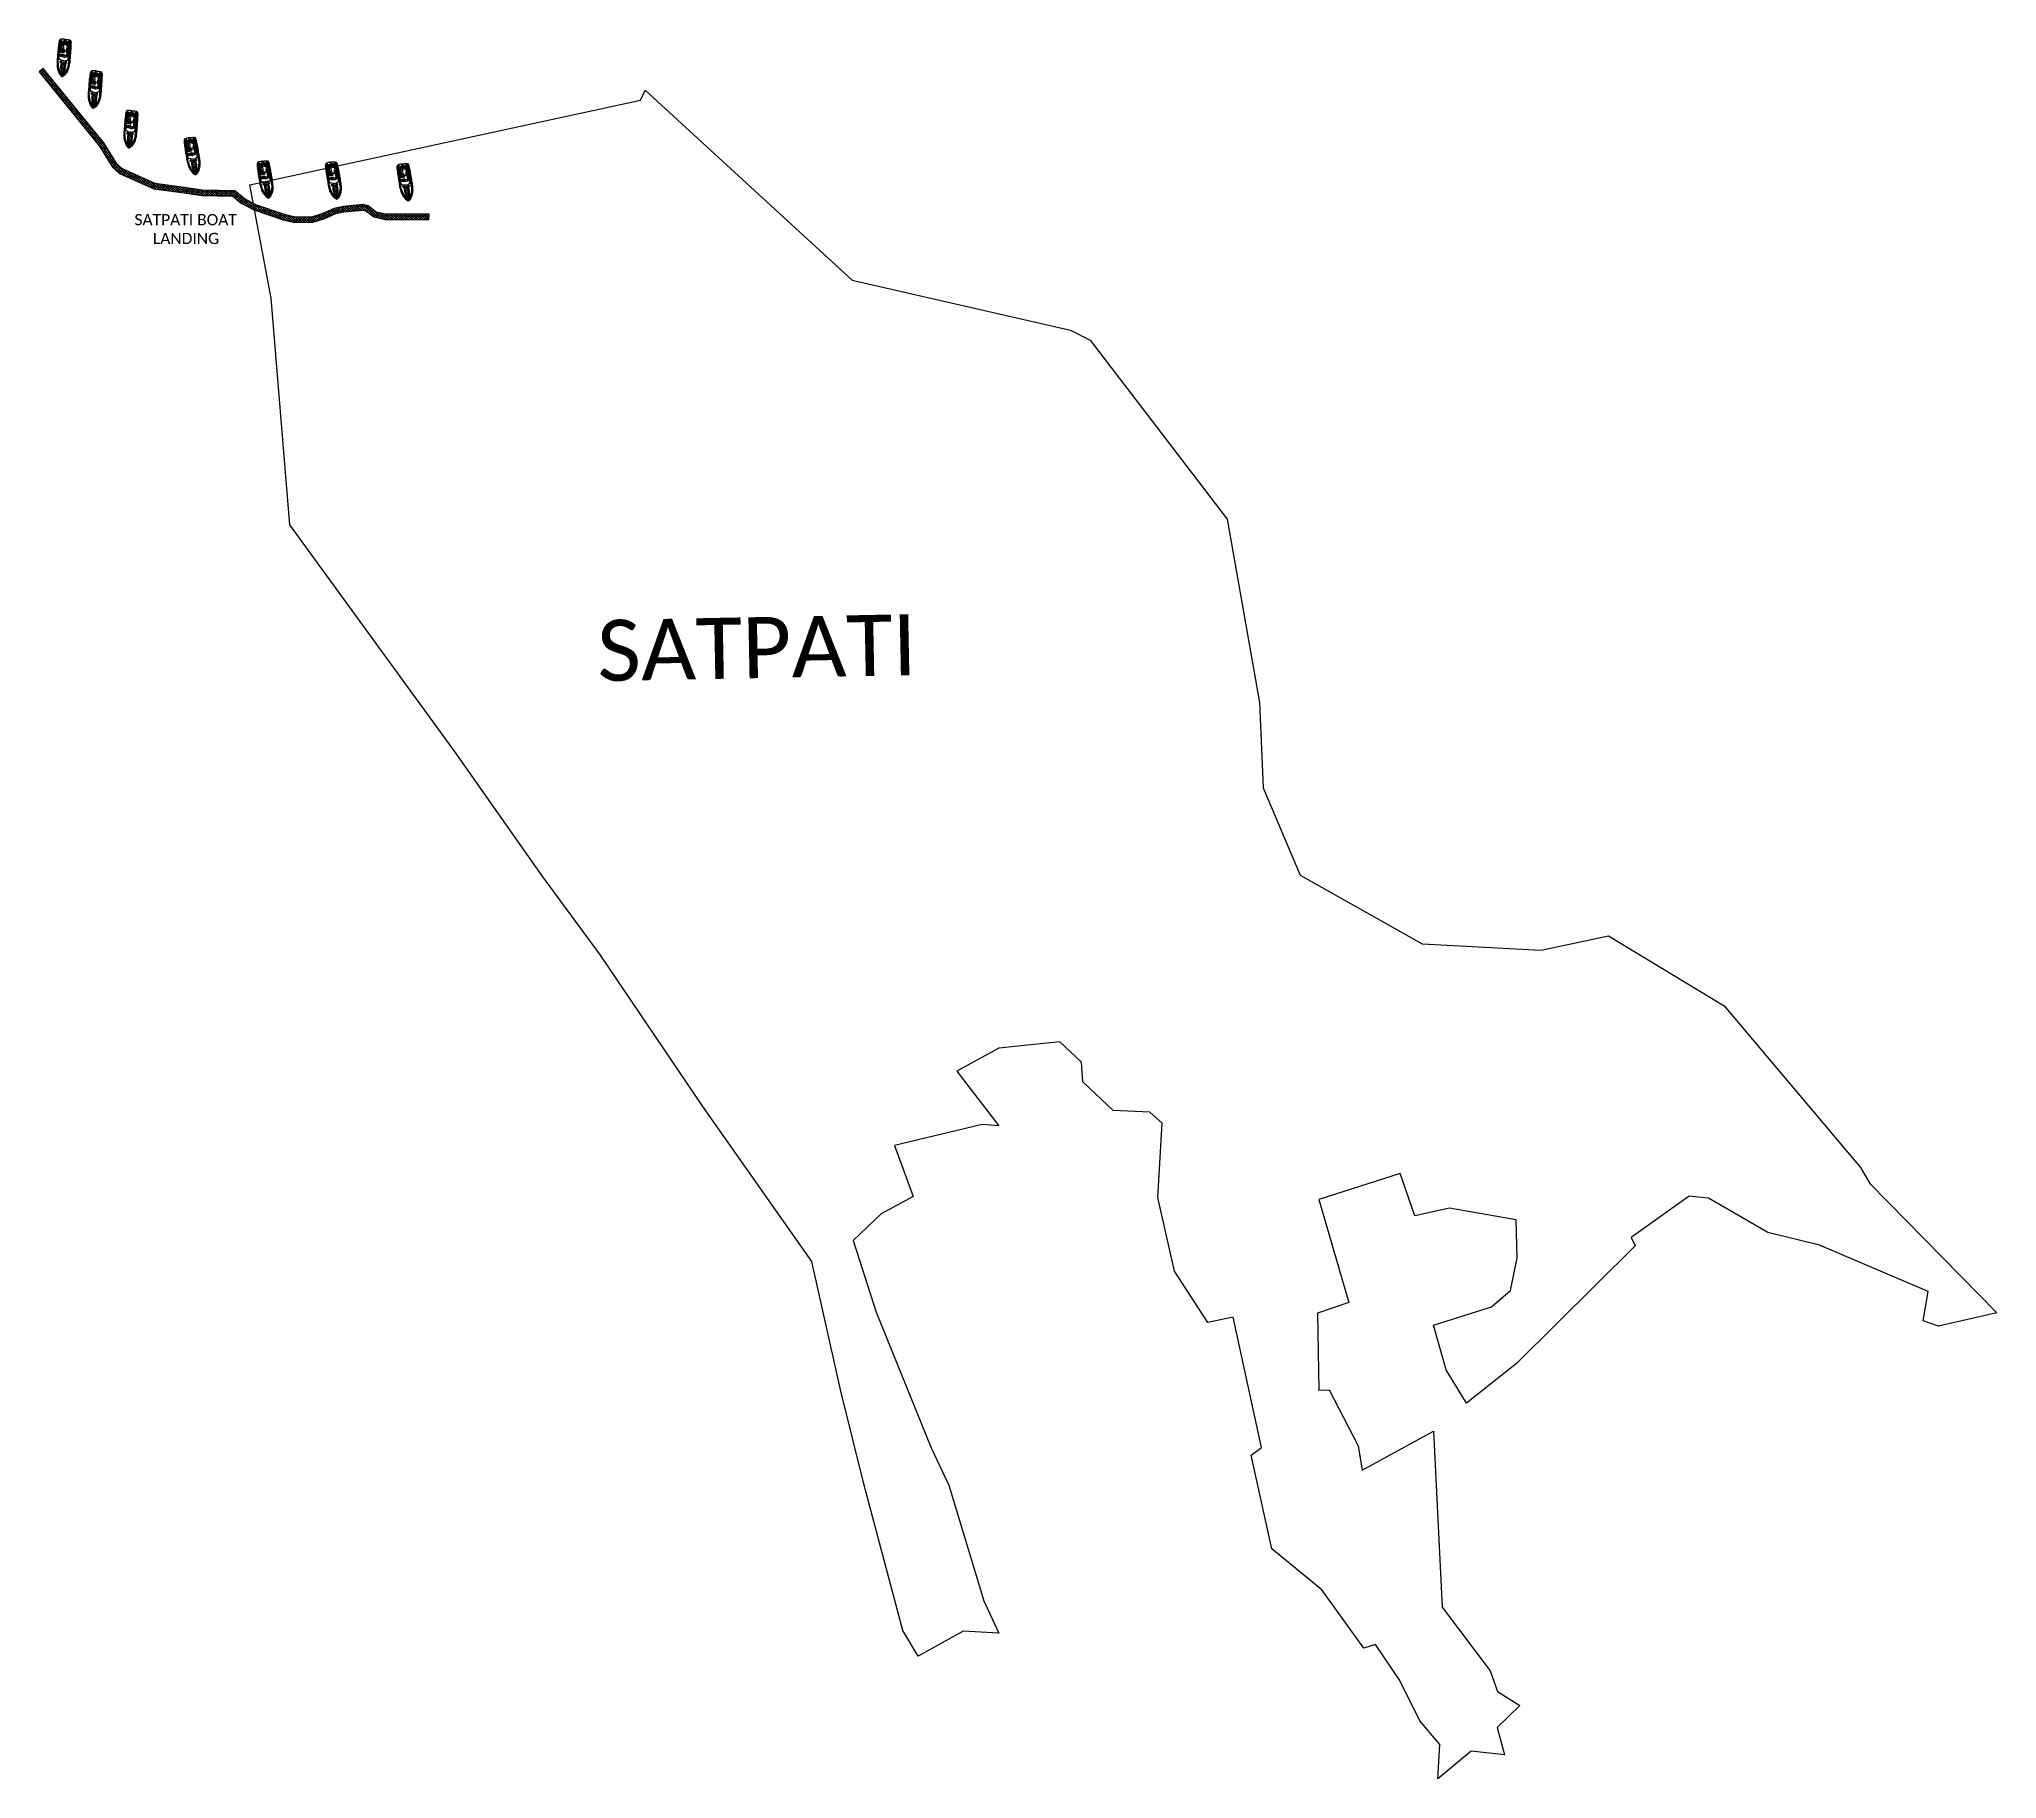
# Model space of a CAD drawing. Header units: metres. Extents: x 258469 to 261959, y 2180031 to 2183133.
import ezdxf

# ---------------------------------------------------------------- set-up
doc = ezdxf.new("R2010")
doc.units = ezdxf.units.M
for name, color, linetype in [('PORT', 5, 'Continuous'), ('PORT TEXT', 7, 'Continuous'), ('village', 3, 'Continuous'), ('VILLAGE NAME', 250, 'Continuous')]:
    doc.layers.add(name, color=color, linetype=linetype)
doc.styles.get("Standard").update_dxf_attribs({"font": 'calibri.ttf'})

msp = doc.modelspace()

# ---------------------------------------------------------------- texts
at = {"layer": 'PORT TEXT'}
for s, p in [('SATPATI BOAT', (258639, 2182801)), ('LANDING', (258671.9, 2182767.5))]:
    msp.add_text(s, height=20, dxfattribs=at).set_placement(p)
at = {"layer": 'VILLAGE NAME'}
msp.add_text('SATPATI', height=108.75, rotation=1.1028, dxfattribs=at).set_placement((259465, 2181988.2))

# ---------------------------------------------------------------- linework, layer by layer
at = {"color": 32, "true_color": 0xcd6928}
for p, q in [((258509.6, 2183119), (258506.5, 2183119.2)), ((258510.1, 2183121.4), (258507.5, 2183123.2)), ((258508.2, 2183129.8), (258508.2, 2183129.8)), ((258511.5, 2183122.4), (258510.3, 2183125.3)), ((258513.6, 2183124.8), (258514.9, 2183124.7)), ((258513.6, 2183124.3), (258514.9, 2183124.2)), ((258516.6, 2183124.5), (258514.9, 2183124.7)), ((258516.6, 2183124), (258514.9, 2183124.2)), ((258520.4, 2183123.5), (258518.6, 2183121.7)), ((258522.3, 2183119.3), (258519.6, 2183119.6)), ((258522.4, 2183128.6), (258522.4, 2183128.7)), ((258507.8, 2183105.6), (258505.1, 2183105.8)), ((258507.8, 2183104.8), (258505.1, 2183105.8)), ((258512.8, 2183112), (258505.7, 2183112.6)), ((258510, 2183116.8), (258507, 2183115.4)), ((258508.8, 2183105.1), (258508, 2183105.5)), ((258508.9, 2183105.3), (258508.1, 2183105.6)), ((258509.8, 2183105.4), (258508.3, 2183105.5)), ((258511.7, 2183084.5), (258508.9, 2183084.8)), ((258511.9, 2183087.2), (258509.1, 2183087.5)), ((258509.2, 2183105.2), (258510, 2183105.5)), ((258509.2, 2183105.1), (258510.1, 2183105.3)), ((258511.2, 2183115.6), (258509.4, 2183113)), ((258509.7, 2183111.2), (258509.5, 2183108.7)), ((258512.5, 2183105.2), (258510.3, 2183105.4)), ((258512.5, 2183105.2), (258510.3, 2183104.7)), ((258511.7, 2183084.5), (258514.5, 2183084.3)), ((258511.9, 2183087.2), (258514.7, 2183087)), ((258512.5, 2183104.1), (258512.5, 2183105.2)), ((258517.2, 2183104), (258521.5, 2183103.7)), ((258517.2, 2183103.5), (258521.5, 2183103.2)), ((258520.9, 2183110.1), (258518, 2183109.5)), ((258521.1, 2183107.7), (258518.3, 2183107.6)), ((258511.4, 2183081.8), (258508.8, 2183082)), ((258511.4, 2183081.8), (258514.1, 2183081.6)), ((258563.3, 2183049.1), (258560.6, 2183049.3)), ((258563.3, 2183048.4), (258560.6, 2183049.3)), ((258568.3, 2183055.5), (258561.2, 2183056.1)), ((258565.1, 2183062.5), (258562, 2183062.7)), ((258565.5, 2183060.4), (258562.5, 2183058.9)), ((258565.6, 2183064.9), (258563, 2183066.7)), ((258564.3, 2183048.7), (258563.4, 2183049.1)), ((258564.4, 2183048.8), (258563.6, 2183049.2)), ((258563.7, 2183073.3), (258563.7, 2183073.4)), ((258565.3, 2183049), (258563.8, 2183049.1)), ((258564.7, 2183048.8), (258565.5, 2183049)), ((258564.7, 2183048.6), (258565.6, 2183048.9)), ((258566.7, 2183059.2), (258564.9, 2183056.6)), ((258565.2, 2183054.8), (258565, 2183052.3)), ((258567, 2183065.9), (258565.8, 2183068.8)), ((258568, 2183048.7), (258565.8, 2183048.9)), ((258569.1, 2183068.3), (258570.4, 2183068.2)), ((258569.1, 2183067.8), (258570.4, 2183067.7)), ((258572.1, 2183068.1), (258570.4, 2183068.2)), ((258572.1, 2183067.5), (258570.4, 2183067.7)), ((258576.4, 2183053.6), (258573.5, 2183053)), ((258576.6, 2183051.2), (258573.7, 2183051.2)), ((258575.9, 2183067.1), (258574.1, 2183065.2)), ((258577.8, 2183062.8), (258575.1, 2183063.2)), ((258577.9, 2183072.1), (258577.9, 2183072.2)), ((258566.9, 2183025.3), (258564.3, 2183025.6)), ((258567.2, 2183028.1), (258564.4, 2183028.3)), ((258567.4, 2183030.8), (258564.6, 2183031)), ((258568, 2183048.7), (258565.7, 2183048.3)), ((258566.9, 2183025.3), (258569.6, 2183025.1)), ((258567.2, 2183028.1), (258570, 2183027.8)), ((258567.4, 2183030.8), (258570.2, 2183030.5)), ((258568, 2183047.7), (258568, 2183048.7)), ((258572.7, 2183047.5), (258577, 2183047.2)), ((258572.7, 2183047), (258577, 2183046.7)), ((258631.9, 2182984.7), (258624.8, 2182985.3)), ((258628.6, 2182991.7), (258625.6, 2182992)), ((258629.1, 2182989.6), (258626, 2182988.1)), ((258629.2, 2182994.2), (258626.6, 2182995.9)), ((258627.3, 2183002.5), (258627.2, 2183002.6)), ((258630.3, 2182988.4), (258628.5, 2182985.8)), ((258628.8, 2182984), (258628.6, 2182981.5)), ((258630.6, 2182995.2), (258629.4, 2182998)), ((258632.7, 2182997.5), (258634, 2182997.4)), ((258632.7, 2182997), (258634, 2182996.9)), ((258635.7, 2182997.3), (258634, 2182997.4)), ((258635.7, 2182996.8), (258634, 2182996.9)), ((258640, 2182982.8), (258637.1, 2182982.3)), ((258640.2, 2182980.4), (258637.3, 2182980.4)), ((258639.5, 2182996.3), (258637.6, 2182994.4)), ((258641.4, 2182992), (258638.7, 2182992.4)), ((258641.5, 2183001.4), (258641.5, 2183001.4)), ((258626.8, 2182978.3), (258624.2, 2182978.6)), ((258626.9, 2182977.6), (258624.2, 2182978.6)), ((258627.9, 2182977.9), (258627, 2182978.3)), ((258628, 2182978), (258627.2, 2182978.4)), ((258628.9, 2182978.2), (258627.4, 2182978.3)), ((258630.5, 2182954.6), (258627.8, 2182954.8)), ((258630.7, 2182957.3), (258627.9, 2182957.5)), ((258631, 2182960), (258628.2, 2182960.2)), ((258628.3, 2182978), (258629.1, 2182978.2)), ((258628.3, 2182977.9), (258629.2, 2182978.1)), ((258631.6, 2182978), (258629.3, 2182977.5)), ((258631.6, 2182978), (258629.4, 2182978.1)), ((258630.5, 2182954.6), (258633.2, 2182954.4)), ((258630.7, 2182957.3), (258633.5, 2182957.1)), ((258631, 2182960), (258633.8, 2182959.8)), ((258631.5, 2182976.9), (258631.6, 2182978)), ((258636.2, 2182976.3), (258640.5, 2182975.9)), ((258636.3, 2182976.8), (258640.6, 2182976.4)), ((258730.7, 2182952.6), (258730.7, 2182952.6)), ((258734.6, 2182945), (258731.7, 2182946)), ((258735.7, 2182946.3), (258733.8, 2182948.8)), ((258737.2, 2182949.1), (258738.5, 2182949.3)), ((258737.3, 2182948.6), (258738.6, 2182948.8)), ((258740.2, 2182949.6), (258738.5, 2182949.3)), ((258740.3, 2182949.1), (258738.6, 2182948.8)), ((258744.1, 2182949.5), (258742.8, 2182947.3)), ((258747, 2182945.9), (258744.3, 2182945.6)), ((258744.8, 2182954.9), (258744.8, 2182955)), ((258734.7, 2182942.5), (258731.7, 2182941.9)), ((258739.6, 2182936.5), (258732.5, 2182935.3)), ((258735.7, 2182940.5), (258733.1, 2182938.3)), ((258736.2, 2182929), (258733.6, 2182928.6)), ((258736.5, 2182928.3), (258733.6, 2182928.6)), ((258737.1, 2182939.6), (258736, 2182936.7)), ((258737.4, 2182928.9), (258736.4, 2182929)), ((258737.4, 2182929), (258736.6, 2182929.2)), ((258736.7, 2182935), (258737.1, 2182932.5)), ((258738.3, 2182929.4), (258736.7, 2182929.1)), ((258737.7, 2182929.1), (258738.4, 2182929.5)), ((258737.8, 2182928.9), (258738.6, 2182929.4)), ((258741, 2182929.8), (258738.8, 2182929.5)), ((258741, 2182929.8), (258738.8, 2182928.8)), ((258741.1, 2182928.8), (258741, 2182929.8)), ((258744.7, 2182912.3), (258741.9, 2182911.8)), ((258745.2, 2182909.6), (258742.4, 2182909.1)), ((258744.7, 2182912.3), (258747.5, 2182912.7)), ((258747.9, 2182936.6), (258745.2, 2182935.4)), ((258745.2, 2182909.6), (258747.9, 2182910)), ((258745.8, 2182929.8), (258750, 2182930.5)), ((258745.8, 2182929.3), (258750.1, 2182930)), ((258748.6, 2182934.4), (258745.9, 2182933.6)), ((258860.8, 2182910.9), (258860.7, 2182910.9)), ((258874.8, 2182913.2), (258874.9, 2182913.3)), ((258982.6, 2182909.1), (258982.5, 2182909.2)), ((258996.6, 2182911.5), (258996.6, 2182911.5)), ((258745.6, 2182906.9), (258743, 2182906.4)), ((258745.6, 2182906.9), (258748.3, 2182907.3)), ((258864.7, 2182903.2), (258861.7, 2182904.3)), ((258864.8, 2182900.8), (258861.7, 2182900.2)), ((258869.6, 2182894.8), (258862.6, 2182893.6)), ((258865.7, 2182898.8), (258863.1, 2182896.6)), ((258866.3, 2182887.3), (258863.7, 2182886.9)), ((258866.6, 2182886.6), (258863.7, 2182886.9)), ((258865.8, 2182904.6), (258863.9, 2182907)), ((258867.2, 2182897.9), (258866.1, 2182895)), ((258867.4, 2182887.1), (258866.5, 2182887.3)), ((258867.5, 2182887.3), (258866.6, 2182887.4)), ((258866.8, 2182893.3), (258867.2, 2182890.8)), ((258868.3, 2182887.7), (258866.8, 2182887.4)), ((258867.3, 2182907.4), (258868.6, 2182907.6)), ((258867.4, 2182906.9), (258868.6, 2182907.1)), ((258867.7, 2182887.3), (258868.5, 2182887.7)), ((258867.8, 2182887.2), (258868.6, 2182887.7)), ((258870.2, 2182907.9), (258868.6, 2182907.6)), ((258870.3, 2182907.4), (258868.6, 2182907.1)), ((258871, 2182888.1), (258868.8, 2182887.8)), ((258871, 2182888.1), (258868.9, 2182887.1)), ((258871.2, 2182887.1), (258871, 2182888.1)), ((258874.2, 2182907.8), (258872.8, 2182905.6)), ((258877, 2182904.1), (258874.3, 2182903.8)), ((258877.9, 2182894.9), (258875.3, 2182893.6)), ((258875.8, 2182888.1), (258880.1, 2182888.8)), ((258875.9, 2182887.6), (258880.2, 2182888.3)), ((258878.7, 2182892.6), (258876, 2182891.9)), ((258986.5, 2182901.5), (258983.5, 2182902.5)), ((258986.5, 2182899), (258983.5, 2182898.5)), ((258991.4, 2182893), (258984.3, 2182891.8)), ((258987.5, 2182897), (258984.9, 2182894.8)), ((258988.1, 2182885.6), (258985.5, 2182885.1)), ((258988.3, 2182884.8), (258985.5, 2182885.1)), ((258987.5, 2182902.8), (258985.7, 2182905.3)), ((258989, 2182896.1), (258987.9, 2182893.2)), ((258989.2, 2182885.4), (258988.3, 2182885.5)), ((258989.3, 2182885.5), (258988.4, 2182885.7)), ((258988.6, 2182891.5), (258989, 2182889)), ((258990.1, 2182885.9), (258988.6, 2182885.6)), ((258989.1, 2182905.6), (258990.3, 2182905.8)), ((258989.2, 2182905.1), (258990.4, 2182905.3)), ((258989.5, 2182885.6), (258990.3, 2182886)), ((258989.6, 2182885.4), (258990.4, 2182885.9)), ((258992, 2182906.1), (258990.3, 2182905.8)), ((258992.1, 2182905.6), (258990.4, 2182905.3)), ((258992.8, 2182886.3), (258990.6, 2182886)), ((258992.8, 2182886.3), (258990.7, 2182885.3)), ((258993, 2182885.3), (258992.8, 2182886.3)), ((258995.9, 2182906.1), (258994.6, 2182903.8)), ((258998.8, 2182902.4), (258996.1, 2182902.1)), ((258999.7, 2182893.1), (258997.1, 2182891.9)), ((258997.6, 2182886.3), (259001.9, 2182887.1)), ((259000.5, 2182890.9), (258997.7, 2182890.1)), ((258997.7, 2182885.8), (259001.9, 2182886.5)), ((259110.1, 2182906), (259110.1, 2182906)), ((259114, 2182898.4), (259111.1, 2182899.4)), ((259114.1, 2182895.9), (259111.1, 2182895.3)), ((259119, 2182889.9), (259111.9, 2182888.7)), ((259115.1, 2182893.9), (259112.5, 2182891.7)), ((259115.6, 2182882.4), (259113, 2182882)), ((259115.9, 2182881.7), (259113, 2182882)), ((259115.1, 2182899.7), (259113.3, 2182902.2)), ((259116.5, 2182893), (259115.4, 2182890.1)), ((259116.8, 2182882.3), (259115.8, 2182882.4)), ((259116.8, 2182882.4), (259116, 2182882.6)), ((259116.1, 2182888.4), (259116.5, 2182885.9)), ((259117.7, 2182882.8), (259116.1, 2182882.5)), ((259116.6, 2182902.5), (259117.9, 2182902.7)), ((259116.7, 2182902), (259118, 2182902.2)), ((259117.1, 2182882.5), (259117.8, 2182882.9)), ((259117.2, 2182882.3), (259118, 2182882.8)), ((259119.6, 2182903), (259117.9, 2182902.7)), ((259119.7, 2182902.5), (259118, 2182902.2)), ((259120.4, 2182883.2), (259118.2, 2182882.9)), ((259120.4, 2182883.2), (259118.3, 2182882.2)), ((259120.5, 2182882.2), (259120.4, 2182883.2)), ((259123.5, 2182902.9), (259122.2, 2182900.7)), ((259126.4, 2182899.3), (259123.7, 2182899)), ((259124.2, 2182908.3), (259124.2, 2182908.4)), ((259127.3, 2182890), (259124.6, 2182888.8)), ((259125.2, 2182883.2), (259129.4, 2182883.9)), ((259128, 2182887.7), (259125.3, 2182887)), ((259125.3, 2182882.7), (259129.5, 2182883.4)), ((258874.8, 2182870.6), (258872, 2182870.1)), ((258875.2, 2182867.9), (258872.5, 2182867.4)), ((258875.7, 2182865.2), (258873, 2182864.7)), ((258874.8, 2182870.6), (258877.6, 2182871)), ((258875.2, 2182867.9), (258878, 2182868.3)), ((258875.7, 2182865.2), (258878.3, 2182865.6)), ((258996.6, 2182868.8), (258993.8, 2182868.3)), ((258997, 2182866.1), (258994.2, 2182865.6)), ((258997.5, 2182863.4), (258994.8, 2182863)), ((258996.6, 2182868.8), (258999.3, 2182869.2)), ((258997, 2182866.1), (258999.8, 2182866.6)), ((258997.5, 2182863.4), (259000.1, 2182863.8)), ((259124.1, 2182865.7), (259121.3, 2182865.2)), ((259124.6, 2182863), (259121.8, 2182862.5)), ((259125, 2182860.3), (259122.4, 2182859.8)), ((259124.1, 2182865.7), (259126.9, 2182866.1)), ((259124.6, 2182863), (259127.3, 2182863.4)), ((259125, 2182860.3), (259127.7, 2182860.7))]:
    msp.add_line(p, q, dxfattribs=at)
for points in [[(258515.6, 2183132.4, 0.01736), (258509.3, 2183132.8, 0.12634), (258506.3, 2183132.2, 0.172899), (258504.5, 2183128.5, 0.013884), (258504.1, 2183125.1, 0.008973), (258503.4, 2183120.3, 0.01509), (258502.8, 2183114.7, -0.002245), (258502.1, 2183106.2, 0.003342), (258501.3, 2183096.7, 0.016984), (258501, 2183090.3, 0.024546), (258501.1, 2183085.5, 0.067942), (258502, 2183079.4, 0.033948), (258503.4, 2183075.3, 0.022001), (258504.9, 2183071.7, 0.042872), (258507, 2183068.4, 0.059514), (258508.6, 2183066.8, 0.046364), (258509.5, 2183066.1, 0.104882), (258510.2, 2183065.9, 0.104882)], [(258504.1, 2183119.9, -0.006425), (258503.6, 2183114.6, -0.002217), (258502.9, 2183106.1, 0.003368), (258502, 2183096.5, 0.024633), (258501.7, 2183090.5, 0.015037), (258501.8, 2183086.5, 0.025439), (258502, 2183084.3, 0.013843), (258502.7, 2183079.7, 0.040266), (258504.1, 2183075.5, 0.016729), (258505.8, 2183071.9, 0.029739), (258508.2, 2183068.5, -0.01525), (258509.5, 2183067, 0.132389), (258509.8, 2183066.8, 0.028442), (258510, 2183066.8, 0.028442)], [(258504.2, 2183119.8, -0.006424), (258503.7, 2183114.6, -0.002217), (258502.9, 2183106.1, 0.003368), (258502.1, 2183096.5, 0.024633), (258501.7, 2183090.5, 0.015038), (258501.9, 2183086.5, 0.025461), (258502.1, 2183084.3, 0.013839), (258502.8, 2183079.7, 0.040238), (258504.1, 2183075.6, 0.016715), (258505.9, 2183071.9, 0.029693), (258508.3, 2183068.5, -0.015234), (258509.6, 2183067.1, 0.134036), (258509.9, 2183066.9, 0.024879), (258510, 2183066.9, 0.024879)], [(258502.6, 2183090.1), (258502.7, 2183092.3), (258502.8, 2183095), (258503.2, 2183099.2), (258503.7, 2183105.1), (258504.5, 2183114.4, 0.002601), (258505.1, 2183119.5, -0.004411), (258505.5, 2183123.8, -0.013009), (258506, 2183126.8, -0.113396), (258506.6, 2183128.3, -0.146005), (258507.5, 2183128.9, -1.595219)], [(258502.7, 2183090.1), (258502.7, 2183092.3), (258502.9, 2183094.9), (258503.3, 2183099.2), (258503.7, 2183105.1), (258504.6, 2183114.4, 0.002601), (258505.1, 2183119.5, -0.004411), (258505.6, 2183123.8, -0.013003), (258506, 2183126.8, -0.113337), (258506.7, 2183128.3, -0.144821), (258507.5, 2183128.9, -0.138987)], [(258502.7, 2183090.1), (258502.8, 2183092.3), (258503, 2183094.9), (258503.3, 2183099.2), (258503.8, 2183105), (258504.7, 2183114.4, 0.002601), (258505.2, 2183119.5, -0.00441), (258505.7, 2183123.8, -0.012997), (258506.1, 2183126.8, -0.113276), (258506.8, 2183128.2, -0.142458), (258507.5, 2183128.8, -0.142458)], [(258502.9, 2183090.1), (258503, 2183092.3), (258503.1, 2183094.9), (258503.5, 2183099.2), (258504, 2183105), (258504.8, 2183114.4, 0.002601), (258505.4, 2183119.5, -0.00441), (258505.8, 2183123.8, -0.002867), (258505.9, 2183124.4, -0.002867)], [(258513.7, 2183125.8), (258512.2, 2183125.9, 0.202722), (258507.2, 2183124.3, 0.178768), (258506.1, 2183122, -0.010028), (258505.6, 2183117.3, 0.005356), (258504.9, 2183109.4, 0.016605), (258504.5, 2183103.1, -0.018921), (258504, 2183096.5, 0.925873), (258504.3, 2183096.4, 0.041202), (258504.5, 2183097.6, 0.024461), (258504.8, 2183101.4, -0.012888), (258505.4, 2183108.6, 0.019359), (258505.7, 2183112.9, -0.002375), (258506, 2183117.8, 0.006386), (258506.3, 2183121, 0.013656), (258506.4, 2183122.2, 0.862706), (258506.1, 2183122.3, -0.648089)], [(258504.1, 2183119.9, 0.002942), (258504.5, 2183123.7, -0.002013), (258504.7, 2183126.1, -0.130442), (258505.3, 2183127.8, -0.261246), (258507.5, 2183129.3, -0.209197)], [(258506.2, 2183122.3, 0.016488), (258506.2, 2183122, -0.010023), (258505.7, 2183117.3, 0.005356), (258505, 2183109.4, 0.016607), (258504.5, 2183103.1, -0.018921), (258504.1, 2183096.5, -0.01143), (258504.1, 2183096.5, 0.913283), (258504.2, 2183096.5, 0.041174), (258504.4, 2183097.6, 0.024478), (258504.7, 2183101.4, -0.012889), (258505.3, 2183108.7, 0.019362), (258505.6, 2183112.9, -0.002377), (258505.9, 2183117.9, 0.006391), (258506.2, 2183121, 0.013664), (258506.3, 2183122.2, -0.000701), (258506.3, 2183122.2, 0.819976), (258506.2, 2183122.3, 0.819976)], [(258508, 2183131.2, 0.164393), (258506.8, 2183131.1, 0.188684), (258505.3, 2183129.9, 0.10758), (258504.2, 2183126.6)], [(258504.2, 2183119.8, 0.002941), (258504.6, 2183123.6, -0.002014), (258504.8, 2183126.1, -0.130992), (258505.4, 2183127.7, -0.261832), (258507.5, 2183129.2, -0.261832)], [(258510.6, 2183127.2, 0.043334), (258508.8, 2183126.9, 0.18333), (258506.3, 2183125.4, 0.123985), (258505.7, 2183123.3, -0.015377), (258505.4, 2183121.8)], [(258510.6, 2183127.3, 0.043195), (258508.8, 2183127, 0.183415), (258506.3, 2183125.4, 0.094511), (258505.7, 2183123.8)], [(258513.7, 2183125.8), (258513.7, 2183125.2), (258513.5, 2183123.3, -0.448043), (258512.6, 2183122.5, 0.025561), (258511.6, 2183122.5, 0.15676), (258510.7, 2183122, 0.144288), (258510.1, 2183121.4, 0.079427), (258509.7, 2183119.9, 0.054179), (258509.6, 2183118.1, 0.127294), (258510, 2183116.8, -0.025195), (258510.6, 2183116, 0.112656), (258511.3, 2183115.6, 0.061652), (258512.2, 2183115.4, -0.222278), (258512.8, 2183115.1, -0.049109), (258513.3, 2183114.5, -0.09997), (258513.6, 2183113.7, -0.045992), (258513.6, 2183112.6), (258513.6, 2183111.9)], [(258515.6, 2183132.4, -0.01736), (258521.8, 2183131.7, -0.12634), (258524.7, 2183130.7, -0.172899), (258525.9, 2183126.7, -0.013884), (258525.7, 2183123.3, -0.008973), (258525.6, 2183118.5, -0.01509), (258525.3, 2183112.9, 0.002245), (258524.6, 2183104.3, -0.003342), (258523.9, 2183094.8, -0.016984), (258523.2, 2183088.5, -0.024546), (258522.2, 2183083.8, -0.067942), (258520.4, 2183077.9, -0.033948), (258518.4, 2183074.1, -0.022001), (258516.2, 2183070.8, -0.042872), (258513.6, 2183067.9, -0.059514), (258511.8, 2183066.5, -0.046364), (258510.8, 2183066, -0.104882), (258510.2, 2183065.9, -0.104882)], [(258516.5, 2183125.6), (258517.9, 2183125.5, -0.202722), (258522.5, 2183123, -0.178768), (258523.2, 2183120.6, 0.010028), (258523, 2183115.9, -0.005356), (258522.4, 2183108, -0.016605), (258521.8, 2183101.7, 0.018921), (258521.2, 2183095.1, -0.925873), (258520.9, 2183095.1, -0.041202), (258520.9, 2183096.3, -0.024461), (258521.2, 2183100, 0.012888), (258521.7, 2183107.3, -0.019359), (258522.2, 2183111.6, 0.002375), (258522.7, 2183116.5, -0.006386), (258522.9, 2183119.6, -0.013656), (258523, 2183120.9, -0.862706), (258523.2, 2183120.9, 0.648089)], [(258519.7, 2183126.6, -0.043195), (258521.4, 2183126, -0.183415), (258523.6, 2183124, -0.094511), (258523.9, 2183122.4)], [(258519.7, 2183126.5, -0.043334), (258521.4, 2183125.9, -0.18333), (258523.5, 2183124, -0.123985), (258523.8, 2183121.8, 0.015377), (258523.8, 2183120.3)], [(258523.2, 2183120.9, -0.016488), (258523.2, 2183120.6, 0.010023), (258522.9, 2183115.9, -0.005356), (258522.3, 2183108, -0.016607), (258521.7, 2183101.7, 0.018921), (258521.1, 2183095.1, 0.01143), (258521.1, 2183095.1, -0.913283), (258521, 2183095.1, -0.041174), (258521, 2183096.3, -0.024478), (258521.3, 2183100, 0.012889), (258521.8, 2183107.3, -0.019362), (258522.2, 2183111.6, 0.002377), (258522.7, 2183116.5, -0.006391), (258523, 2183119.6, -0.013664), (258523.1, 2183120.9, 0.000701), (258523.1, 2183120.9, -0.819976), (258523.2, 2183120.9, -0.819976)], [(258521.2, 2183088.6), (258521.5, 2183090.8), (258521.8, 2183093.4), (258522.1, 2183097.7), (258522.6, 2183103.5), (258523.2, 2183112.9, -0.002601), (258523.5, 2183118, 0.00441), (258523.8, 2183122.3, 0.002867), (258523.8, 2183123, 0.002867)], [(258521.4, 2183088.5), (258521.7, 2183090.8), (258522, 2183093.4), (258522.3, 2183097.7), (258522.8, 2183103.5), (258523.5, 2183112.9, -0.002601), (258523.8, 2183118, 0.004411), (258524, 2183122.3, 0.013003), (258524.1, 2183125.3, 0.113337), (258523.6, 2183126.9, 0.144821), (258523, 2183127.6, 0.138987)], [(258521.4, 2183088.6), (258521.7, 2183090.8), (258521.9, 2183093.4), (258522.2, 2183097.7), (258522.7, 2183103.5), (258523.4, 2183112.9, -0.002601), (258523.7, 2183118, 0.00441), (258523.9, 2183122.3, 0.012997), (258524, 2183125.3, 0.113276), (258523.6, 2183126.9, 0.142458), (258522.9, 2183127.5, 0.142458)], [(258521.5, 2183088.5), (258521.8, 2183090.8), (258522.1, 2183093.4), (258522.4, 2183097.6), (258522.9, 2183103.5), (258523.5, 2183112.9, -0.002601), (258523.8, 2183118, 0.004411), (258524.1, 2183122.3, 0.013009), (258524.1, 2183125.3, 0.113396), (258523.7, 2183126.9, 0.146005), (258523, 2183127.7, 1.595219)], [(258522.9, 2183130, -0.164393), (258524, 2183129.7, -0.188684), (258525.3, 2183128.3, -0.10758), (258525.8, 2183124.8)], [(258524.7, 2183118.2, -0.002941), (258525, 2183122, 0.002014), (258525.1, 2183124.4, 0.130992), (258524.9, 2183126.1, 0.261832), (258523, 2183128, 0.261832)], [(258524.8, 2183118.2, -0.002942), (258525.1, 2183122, 0.002013), (258525.2, 2183124.4, 0.130442), (258524.9, 2183126.2, 0.261246), (258523.1, 2183128.1, 0.209197)], [(258502.6, 2183090.1, 0.031596), (258502.7, 2183086.5, 0.004928), (258502.9, 2183084.2, 0.02844), (258503.7, 2183080.2, 0.042875), (258505, 2183076.3, 0.035347), (258506.7, 2183072.5, 0.024093), (258508.7, 2183069.3, 0.079837), (258510, 2183067.7)], [(258502.7, 2183090.1, 0.031592), (258502.7, 2183086.5, 0.004926), (258503, 2183084.2, 0.028436), (258503.7, 2183080.2, 0.042895), (258505.1, 2183076.3, 0.035363), (258506.8, 2183072.6, 0.024111), (258508.8, 2183069.3, 0.077658), (258510, 2183067.8, 0.077658)], [(258502.7, 2183090.1, 0.031588), (258502.8, 2183086.6, 0.004924), (258503.1, 2183084.2, 0.028433), (258503.8, 2183080.2, 0.042917), (258505.1, 2183076.3, 0.035379), (258506.9, 2183072.6, 0.02413), (258508.9, 2183069.4, 0.075408), (258510, 2183067.9, 0.075408)], [(258502.9, 2183090.1, 0.031581), (258503, 2183086.6, 0.00492), (258503.2, 2183084.2, 0.028426), (258504, 2183080.2, 0.042959), (258505.3, 2183076.4, 0.035411), (258507, 2183072.7, 0.028829), (258508.7, 2183070, 0.092336), (258510.1, 2183068.6, 0.080328)], [(258512.4, 2183093.9, -0.096403), (258507.9, 2183095.5, -0.040538), (258504.5, 2183097.7, -1.92312)], [(258513, 2183100.8, -0.033687), (258508.3, 2183101.9, -0.051879), (258504.9, 2183103.7, -1.92312)], [(258513.5, 2183111.2, -0.164009), (258513.5, 2183109, -0.407559), (258512.8, 2183108.7, 0.20466), (258509.9, 2183108.8, -0.28657), (258509.1, 2183108.9, 0.198759), (258506.2, 2183109.3, -0.45148), (258505.5, 2183109.5, -1.463971)], [(258513.6, 2183111.9, -0.291269), (258513.5, 2183111.2, -0.299867), (258513, 2183111.2, 0.273478), (258510.1, 2183111.3, -0.28657), (258509.3, 2183111.4, 0.198759), (258506.4, 2183111.8, -0.45148), (258505.7, 2183112, -1.463971)], [(258508.8, 2183093.9), (258508.5, 2183090.5, -0.483063), (258506.5, 2183092.3, -0.50024), (258508.8, 2183093.9, -0.418424)], [(258524.8, 2183118.2, 0.006425), (258524.5, 2183112.9, 0.002217), (258523.8, 2183104.4, -0.003368), (258523.1, 2183094.8, -0.024633), (258522.5, 2183088.8, -0.015037), (258521.7, 2183084.9, -0.025439), (258521.1, 2183082.7, -0.013843), (258519.7, 2183078.3, -0.040266), (258517.7, 2183074.4, -0.016729), (258515.4, 2183071.1, -0.029739), (258512.5, 2183068.1, 0.01525), (258510.9, 2183066.9, -0.132389), (258510.6, 2183066.8, -0.028442), (258510.5, 2183066.7, -0.028442)], [(258524.7, 2183118.2, 0.006424), (258524.4, 2183112.9, 0.002217), (258523.8, 2183104.4, -0.003368), (258523, 2183094.8, -0.024633), (258522.4, 2183088.8, -0.015038), (258521.6, 2183084.9, -0.025461), (258521.1, 2183082.7, -0.013839), (258519.6, 2183078.3, -0.040238), (258517.7, 2183074.5, -0.016715), (258515.3, 2183071.2, -0.029693), (258512.4, 2183068.2, 0.015234), (258510.9, 2183067, -0.134036), (258510.6, 2183066.8, -0.024879), (258510.5, 2183066.8, -0.024879)], [(258521.2, 2183088.6, -0.031581), (258520.6, 2183085.1, -0.00492), (258520, 2183082.9, -0.028426), (258518.6, 2183079.1, -0.042959), (258516.7, 2183075.5, -0.035411), (258514.4, 2183072.1, -0.028829), (258512.3, 2183069.7, -0.092336), (258510.6, 2183068.6, -0.080328)], [(258521.5, 2183088.5, -0.031596), (258520.9, 2183085.1, -0.004928), (258520.3, 2183082.8, -0.02844), (258518.9, 2183078.9, -0.042875), (258516.9, 2183075.3, -0.035347), (258514.6, 2183071.9, -0.024093), (258512.1, 2183069, -0.079837), (258510.6, 2183067.6)], [(258521.4, 2183088.5, -0.031592), (258520.8, 2183085.1, -0.004926), (258520.2, 2183082.8, -0.028436), (258518.8, 2183079, -0.042895), (258516.8, 2183075.3, -0.035363), (258514.5, 2183071.9, -0.024111), (258512, 2183069.1, -0.077658), (258510.6, 2183067.7, -0.077658)], [(258521.4, 2183088.5, -0.031588), (258520.7, 2183085.1, -0.004924), (258520.1, 2183082.8, -0.028433), (258518.7, 2183079, -0.042917), (258516.8, 2183075.4, -0.035379), (258514.5, 2183072, -0.02413), (258512, 2183069.1, -0.075408), (258510.6, 2183067.8, -0.075408)], [(258513.4, 2183100.8), (258513.6, 2183103, 0.462925), (258512.5, 2183104.1), (258510.7, 2183104.2)], [(258512.4, 2183093.9, 0.096403), (258517.2, 2183094.7, 0.040538), (258520.9, 2183096.4, 1.92312)], [(258513.7, 2183104), (258513.7, 2183104.3, 0.516839), (258512.5, 2183105.2, 0.282905)], [(258513.6, 2183103), (258513.7, 2183104, 0.545737), (258512.5, 2183104.8, 0.282905)], [(258513, 2183100.8, 0.033687), (258517.8, 2183101.1, 0.051879), (258521.4, 2183102.3, 1.92312)], [(258513.6, 2183111.9), (258516.7, 2183111.7, 0.158322), (258518.1, 2183115, -0.417676), (258518.9, 2183115.8), (258522.6, 2183115.5)], [(258516, 2183093.3), (258515.8, 2183089.9, 0.483063), (258518, 2183091.4, 0.50024), (258516, 2183093.3, 0.418424)], [(258522.2, 2183112.3), (258519, 2183112.5, -0.406088), (258518, 2183114.2)], [(258508.2, 2183072.7), (258508.8, 2183072.7, -0.382221), (258509.3, 2183072.3), (258509.6, 2183069.9, -0.786544), (258509.2, 2183069.7), (258507.6, 2183071.7, -0.616464), (258508.2, 2183072.7, -3.844907)], [(258513.2, 2183072.3), (258512.6, 2183072.4, 0.382221), (258512, 2183072.1), (258511.4, 2183069.8, 0.786544), (258511.7, 2183069.5), (258513.6, 2183071.2, 0.616464), (258513.2, 2183072.3, 3.844907)], [(258571.1, 2183075.9, 0.01736), (258564.8, 2183076.3, 0.12634), (258561.8, 2183075.7, 0.172899), (258560, 2183072, 0.013884), (258559.6, 2183068.6, 0.008973), (258558.9, 2183063.8, 0.01509), (258558.3, 2183058.2, -0.002245), (258557.6, 2183049.7, 0.003342), (258556.8, 2183040.2, 0.016984), (258556.5, 2183033.8, 0.024546), (258556.6, 2183029, 0.067942), (258557.5, 2183022.9, 0.033948), (258558.9, 2183018.9, 0.022001), (258560.4, 2183015.2, 0.042872), (258562.5, 2183011.9, 0.059514), (258564.1, 2183010.3, 0.046364), (258565, 2183009.7, 0.104882), (258565.6, 2183009.4, 0.104882)], [(258559.6, 2183063.4, -0.006425), (258559.1, 2183058.2, -0.002217), (258558.4, 2183049.6, 0.003368), (258557.5, 2183040.1, 0.024633), (258557.1, 2183034, 0.015037), (258557.3, 2183030, 0.025439), (258557.5, 2183027.8, 0.013843), (258558.2, 2183023.2, 0.040266), (258559.5, 2183019.1, 0.016729), (258561.3, 2183015.4, 0.029739), (258563.7, 2183012, -0.01525), (258565, 2183010.6, 0.132389), (258565.3, 2183010.4, 0.028442), (258565.4, 2183010.3, 0.028442)], [(258559.7, 2183063.4, -0.006424), (258559.2, 2183058.1, -0.002217), (258558.4, 2183049.6, 0.003368), (258557.6, 2183040, 0.024633), (258557.2, 2183034, 0.015038), (258557.4, 2183030, 0.025461), (258557.6, 2183027.8, 0.013839), (258558.3, 2183023.2, 0.040238), (258559.6, 2183019.1, 0.016715), (258561.4, 2183015.4, 0.029693), (258563.8, 2183012.1, -0.015234), (258565.1, 2183010.6, 0.134036), (258565.3, 2183010.4, 0.024879), (258565.5, 2183010.4, 0.024879)], [(258558.1, 2183033.6), (258558.2, 2183035.9), (258558.3, 2183038.5), (258558.7, 2183042.7), (258559.2, 2183048.6), (258560, 2183058, 0.002601), (258560.6, 2183063, -0.004411), (258561, 2183067.4, -0.013009), (258561.4, 2183070.3, -0.113396), (258562.1, 2183071.9, -0.146005), (258563, 2183072.5, -1.595219)], [(258558.2, 2183033.6), (258558.2, 2183035.9), (258558.4, 2183038.5), (258558.8, 2183042.7), (258559.2, 2183048.6), (258560.1, 2183057.9, 0.002601), (258560.6, 2183063, -0.004411), (258561.1, 2183067.4, -0.013003), (258561.5, 2183070.3, -0.113337), (258562.2, 2183071.8, -0.144821), (258563, 2183072.4, -0.138987)], [(258558.2, 2183033.6), (258558.3, 2183035.9), (258558.5, 2183038.5), (258558.8, 2183042.7), (258559.3, 2183048.6), (258560.2, 2183057.9, 0.002601), (258560.7, 2183063, -0.00441), (258561.2, 2183067.3, -0.012997), (258561.6, 2183070.3, -0.113276), (258562.3, 2183071.8, -0.142458), (258563, 2183072.3, -0.142458)], [(258558.4, 2183033.6), (258558.5, 2183035.9), (258558.6, 2183038.5), (258559, 2183042.7), (258559.5, 2183048.6), (258560.3, 2183057.9, 0.002601), (258560.9, 2183063, -0.00441), (258561.3, 2183067.3, -0.002867), (258561.4, 2183068, -0.002867)], [(258569.2, 2183069.3), (258567.7, 2183069.5, 0.202722), (258562.7, 2183067.8, 0.178768), (258561.6, 2183065.6, -0.010028), (258561.1, 2183060.8, 0.005356), (258560.4, 2183053, 0.016605), (258560, 2183046.6, -0.018921), (258559.5, 2183040, 0.925873), (258559.8, 2183040, 0.041202), (258560, 2183041.1, 0.024461), (258560.3, 2183044.9, -0.012888), (258560.9, 2183052.2, 0.019359), (258561.2, 2183056.4, -0.002375), (258561.5, 2183061.4, 0.006386), (258561.8, 2183064.5, 0.013656), (258561.8, 2183065.8, 0.862706), (258561.6, 2183065.8, -0.648089)], [(258559.6, 2183063.4, 0.002942), (258560, 2183067.2, -0.002013), (258560.2, 2183069.6, -0.130442), (258560.8, 2183071.3, -0.261246), (258563, 2183072.9, -0.209197)], [(258561.7, 2183065.8, 0.016488), (258561.6, 2183065.6, -0.010023), (258561.2, 2183060.8, 0.005356), (258560.5, 2183053, 0.016607), (258560, 2183046.6, -0.018921), (258559.6, 2183040, -0.01143), (258559.6, 2183040, 0.913283), (258559.7, 2183040, 0.041174), (258559.9, 2183041.1, 0.024478), (258560.2, 2183044.9, -0.012889), (258560.8, 2183052.2, 0.019362), (258561.1, 2183056.4, -0.002377), (258561.4, 2183061.4, 0.006391), (258561.7, 2183064.5, 0.013664), (258561.8, 2183065.8, -0.000701), (258561.8, 2183065.8, 0.819976), (258561.7, 2183065.8, 0.819976)], [(258563.5, 2183074.7, 0.164393), (258562.2, 2183074.6, 0.188684), (258560.8, 2183073.4, 0.10758), (258559.7, 2183070.1)], [(258559.7, 2183063.4, 0.002941), (258560.1, 2183067.2, -0.002014), (258560.3, 2183069.6, -0.130992), (258560.9, 2183071.3, -0.261832), (258563, 2183072.8, -0.261832)], [(258566.1, 2183070.8, 0.043334), (258564.3, 2183070.5, 0.18333), (258561.8, 2183068.9, 0.123985), (258561.2, 2183066.8, -0.015377), (258560.9, 2183065.3)], [(258569, 2183054.7, -0.164009), (258569, 2183052.5, -0.407559), (258568.3, 2183052.2, 0.20466), (258565.4, 2183052.4, -0.28657), (258564.6, 2183052.4, 0.198759), (258561.7, 2183052.8, -0.45148), (258560.9, 2183053, -1.463971)], [(258569.1, 2183055.5, -0.291269), (258569, 2183054.7, -0.299867), (258568.5, 2183054.7, 0.273478), (258565.6, 2183054.9, -0.28657), (258564.8, 2183054.9, 0.198759), (258561.9, 2183055.4, -0.45148), (258561.1, 2183055.5, -1.463971)], [(258566, 2183070.9, 0.043195), (258564.3, 2183070.5, 0.183415), (258561.8, 2183068.9, 0.094511), (258561.2, 2183067.4)], [(258569.2, 2183069.3), (258569.2, 2183068.7), (258569, 2183066.9, -0.448043), (258568.1, 2183066.1, 0.025561), (258567.1, 2183066, 0.15676), (258566.2, 2183065.5, 0.144288), (258565.6, 2183064.9, 0.079427), (258565.1, 2183063.4, 0.054179), (258565.1, 2183061.7, 0.127294), (258565.5, 2183060.3, -0.025195), (258566.1, 2183059.6, 0.112656), (258566.7, 2183059.2, 0.061652), (258567.7, 2183059, -0.222278), (258568.3, 2183058.6, -0.049109), (258568.8, 2183058, -0.09997), (258569.1, 2183057.3, -0.045992), (258569.1, 2183056.1), (258569.1, 2183055.5)], [(258571.1, 2183075.9, -0.01736), (258577.3, 2183075.3, -0.12634), (258580.2, 2183074.2, -0.172899), (258581.4, 2183070.3, -0.013884), (258581.2, 2183066.9, -0.008973), (258581, 2183062, -0.01509), (258580.7, 2183056.4, 0.002245), (258580.1, 2183047.9, -0.003342), (258579.4, 2183038.4, -0.016984), (258578.6, 2183032, -0.024546), (258577.7, 2183027.3, -0.067942), (258575.9, 2183021.4, -0.033948), (258573.9, 2183017.6, -0.022001), (258571.7, 2183014.3, -0.042872), (258569.1, 2183011.4, -0.059514), (258567.3, 2183010.1, -0.046364), (258566.3, 2183009.6, -0.104882), (258565.6, 2183009.4, -0.104882)], [(258580.3, 2183061.7, 0.006425), (258580, 2183056.5, 0.002217), (258579.3, 2183047.9, -0.003368), (258578.6, 2183038.3, -0.024633), (258578, 2183032.3, -0.015037), (258577.2, 2183028.4, -0.025439), (258576.6, 2183026.2, -0.013843), (258575.2, 2183021.8, -0.040266), (258573.2, 2183018, -0.016729), (258570.9, 2183014.6, -0.029739), (258568, 2183011.7, 0.01525), (258566.4, 2183010.5, -0.132389), (258566.1, 2183010.3, -0.028442), (258566, 2183010.3, -0.028442)], [(258580.2, 2183061.7, 0.006424), (258579.9, 2183056.5, 0.002217), (258579.2, 2183047.9, -0.003368), (258578.5, 2183038.3, -0.024633), (258577.9, 2183032.3, -0.015038), (258577.1, 2183028.4, -0.025461), (258576.6, 2183026.3, -0.013839), (258575.1, 2183021.9, -0.040238), (258573.2, 2183018, -0.016715), (258570.8, 2183014.7, -0.029693), (258567.9, 2183011.7, 0.015234), (258566.4, 2183010.5, -0.134036), (258566.1, 2183010.4, -0.024879), (258566, 2183010.3, -0.024879)], [(258569.2, 2183047.5), (258569.2, 2183047.8, 0.516839), (258568, 2183048.7, 0.282905)], [(258569.1, 2183055.5), (258572.2, 2183055.2, 0.158322), (258573.5, 2183058.5, -0.417676), (258574.4, 2183059.3), (258578, 2183059)], [(258572, 2183069.1), (258573.4, 2183069, -0.202722), (258578, 2183066.6, -0.178768), (258578.7, 2183064.2, 0.010028), (258578.4, 2183059.4, -0.005356), (258577.9, 2183051.5, -0.016605), (258577.3, 2183045.2, 0.018921), (258576.6, 2183038.6, -0.925873), (258576.4, 2183038.6, -0.041202), (258576.4, 2183039.8, -0.024461), (258576.7, 2183043.6, 0.012888), (258577.2, 2183050.8, -0.019359), (258577.6, 2183055.1, 0.002375), (258578.1, 2183060, -0.006386), (258578.4, 2183063.2, -0.013656), (258578.5, 2183064.4, -0.862706), (258578.7, 2183064.4, 0.648089)], [(258577.7, 2183055.8), (258574.5, 2183056.1, -0.406088), (258573.4, 2183057.8)], [(258575.1, 2183070, -0.043334), (258576.9, 2183069.5, -0.18333), (258579, 2183067.5, -0.123985), (258579.3, 2183065.4, 0.015377), (258579.3, 2183063.8)], [(258575.2, 2183070.1, -0.043195), (258576.9, 2183069.5, -0.183415), (258579.1, 2183067.5, -0.094511), (258579.4, 2183065.9)], [(258578.7, 2183064.4, -0.016488), (258578.7, 2183064.2, 0.010023), (258578.4, 2183059.4, -0.005356), (258577.8, 2183051.6, -0.016607), (258577.2, 2183045.2, 0.018921), (258576.6, 2183038.6, 0.01143), (258576.6, 2183038.6, -0.913283), (258576.5, 2183038.6, -0.041174), (258576.4, 2183039.8, -0.024478), (258576.7, 2183043.6, 0.012889), (258577.3, 2183050.8, -0.019362), (258577.7, 2183055.1, 0.002377), (258578.2, 2183060, -0.006391), (258578.5, 2183063.2, -0.013664), (258578.6, 2183064.4, 0.000701), (258578.6, 2183064.4, -0.819976), (258578.7, 2183064.4, -0.819976)], [(258576.7, 2183032.1), (258577, 2183034.3), (258577.3, 2183036.9), (258577.6, 2183041.2), (258578.1, 2183047), (258578.7, 2183056.4, -0.002601), (258579, 2183061.5, 0.00441), (258579.3, 2183065.9, 0.002867), (258579.3, 2183066.5, 0.002867)], [(258576.9, 2183032.1), (258577.2, 2183034.3), (258577.5, 2183036.9), (258577.8, 2183041.2), (258578.3, 2183047), (258578.9, 2183056.4, -0.002601), (258579.2, 2183061.5, 0.004411), (258579.5, 2183065.9, 0.013003), (258579.5, 2183068.8, 0.113337), (258579.1, 2183070.4, 0.144821), (258578.4, 2183071.1, 0.138987)], [(258576.9, 2183032.1), (258577.2, 2183034.3), (258577.4, 2183036.9), (258577.7, 2183041.2), (258578.2, 2183047), (258578.9, 2183056.4, -0.002601), (258579.2, 2183061.5, 0.00441), (258579.4, 2183065.9, 0.012997), (258579.5, 2183068.8, 0.113276), (258579.1, 2183070.4, 0.142458), (258578.4, 2183071.1, 0.142458)], [(258577, 2183032.1), (258577.3, 2183034.3), (258577.6, 2183036.9), (258577.9, 2183041.2), (258578.4, 2183047), (258579, 2183056.4, -0.002601), (258579.3, 2183061.5, 0.004411), (258579.6, 2183065.8, 0.013009), (258579.6, 2183068.8, 0.113396), (258579.2, 2183070.5, 0.146005), (258578.5, 2183071.2, 1.595219)], [(258578.4, 2183073.5, -0.164393), (258579.5, 2183073.2, -0.188684), (258580.8, 2183071.8, -0.10758), (258581.3, 2183068.4)], [(258580.3, 2183061.7, -0.002942), (258580.6, 2183065.5, 0.002013), (258580.7, 2183067.9, 0.130442), (258580.4, 2183069.7, 0.261246), (258578.5, 2183071.6, 0.209197)], [(258580.2, 2183061.7, -0.002941), (258580.5, 2183065.5, 0.002014), (258580.6, 2183067.9, 0.130992), (258580.4, 2183069.7, 0.261832), (258578.5, 2183071.5, 0.261832)], [(258558.1, 2183033.6, 0.031596), (258558.2, 2183030.1, 0.004928), (258558.4, 2183027.7, 0.02844), (258559.2, 2183023.7, 0.042875), (258560.5, 2183019.8, 0.035347), (258562.2, 2183016.1, 0.024093), (258564.2, 2183012.8, 0.079837), (258565.5, 2183011.2)], [(258558.2, 2183033.6, 0.031592), (258558.2, 2183030.1, 0.004926), (258558.5, 2183027.7, 0.028436), (258559.2, 2183023.7, 0.042895), (258560.6, 2183019.8, 0.035363), (258562.3, 2183016.1, 0.024111), (258564.3, 2183012.8, 0.077658), (258565.5, 2183011.3, 0.077658)], [(258558.2, 2183033.6, 0.031588), (258558.3, 2183030.1, 0.004924), (258558.6, 2183027.7, 0.028433), (258559.3, 2183023.7, 0.042917), (258560.6, 2183019.9, 0.035379), (258562.3, 2183016.1, 0.02413), (258564.4, 2183012.9, 0.075408), (258565.5, 2183011.4, 0.075408)], [(258558.4, 2183033.6, 0.031581), (258558.5, 2183030.1, 0.00492), (258558.7, 2183027.8, 0.028426), (258559.5, 2183023.8, 0.042959), (258560.8, 2183019.9, 0.035411), (258562.5, 2183016.2, 0.028829), (258564.2, 2183013.5, 0.092336), (258565.6, 2183012.1, 0.080328)], [(258567.9, 2183037.4, -0.096403), (258563.4, 2183039, -0.040538), (258560, 2183041.2, -1.92312)], [(258568.5, 2183044.3, -0.033687), (258563.8, 2183045.4, -0.051879), (258560.4, 2183047.2, -1.92312)], [(258564.2, 2183037.4), (258564, 2183034, -0.483063), (258562, 2183035.8, -0.50024), (258564.2, 2183037.4, -0.418424)], [(258563.6, 2183016.2), (258564.3, 2183016.2, -0.382221), (258564.8, 2183015.8), (258565.1, 2183013.5, -0.786544), (258564.7, 2183013.2), (258563.1, 2183015.2, -0.616464), (258563.6, 2183016.2, -3.844907)], [(258577, 2183032.1, -0.031596), (258576.4, 2183028.6, -0.004928), (258575.7, 2183026.3, -0.02844), (258574.3, 2183022.5, -0.042875), (258572.4, 2183018.8, -0.035347), (258570.1, 2183015.4, -0.024093), (258567.6, 2183012.5, -0.079837), (258566.1, 2183011.2)], [(258576.7, 2183032.1, -0.031581), (258576.1, 2183028.7, -0.00492), (258575.5, 2183026.4, -0.028426), (258574.1, 2183022.6, -0.042959), (258572.1, 2183019, -0.035411), (258569.9, 2183015.6, -0.028829), (258567.8, 2183013.2, -0.092336), (258566.1, 2183012.1, -0.080328)], [(258576.9, 2183032.1, -0.031592), (258576.3, 2183028.6, -0.004926), (258575.7, 2183026.3, -0.028436), (258574.3, 2183022.5, -0.042895), (258572.3, 2183018.9, -0.035363), (258570, 2183015.5, -0.024111), (258567.5, 2183012.6, -0.077658), (258566.1, 2183011.3, -0.077658)], [(258576.9, 2183032.1, -0.031588), (258576.2, 2183028.6, -0.004924), (258575.6, 2183026.4, -0.028433), (258574.2, 2183022.5, -0.042917), (258572.3, 2183018.9, -0.035379), (258570, 2183015.5, -0.02413), (258567.5, 2183012.6, -0.075408), (258566.1, 2183011.4, -0.075408)], [(258568.9, 2183044.3), (258569.1, 2183046.5, 0.462925), (258568, 2183047.7), (258566.2, 2183047.7)], [(258568.7, 2183015.8), (258568.1, 2183015.9, 0.382221), (258567.5, 2183015.6), (258566.9, 2183013.3, 0.786544), (258567.2, 2183013), (258569.1, 2183014.8, 0.616464), (258568.7, 2183015.8, 3.844907)], [(258567.9, 2183037.4, 0.096403), (258572.7, 2183038.3, 0.040538), (258576.4, 2183039.9, 1.92312)], [(258569.1, 2183046.5), (258569.2, 2183047.5, 0.545737), (258568, 2183048.4, 0.282905)], [(258568.5, 2183044.3, 0.033687), (258573.3, 2183044.6, 0.051879), (258576.9, 2183045.9, 1.92312)], [(258571.5, 2183036.8), (258571.3, 2183033.4, 0.483063), (258573.5, 2183034.9, 0.50024), (258571.5, 2183036.8, 0.418424)], [(258634.6, 2183005.2, 0.01736), (258628.4, 2183005.5, 0.12634), (258625.3, 2183004.9, 0.172899), (258623.5, 2183001.2, 0.013884), (258623.1, 2182997.8, 0.008973), (258622.5, 2182993, 0.01509), (258621.9, 2182987.5, -0.002245), (258621.2, 2182978.9, 0.003342), (258620.4, 2182969.4, 0.016984), (258620, 2182963.1, 0.024546), (258620.2, 2182958.2, 0.067942), (258621.1, 2182952.1, 0.033948), (258622.4, 2182948.1, 0.022001), (258624, 2182944.4, 0.042872), (258626.1, 2182941.2, 0.059514), (258627.7, 2182939.5, 0.046364), (258628.6, 2182938.9, 0.104882), (258629.2, 2182938.7, 0.104882)], [(258623.2, 2182992.6, -0.006425), (258622.7, 2182987.4, -0.002217), (258621.9, 2182978.9, 0.003368), (258621.1, 2182969.3, 0.024633), (258620.7, 2182963.2, 0.015037), (258620.9, 2182959.2, 0.025439), (258621.1, 2182957, 0.013843), (258621.8, 2182952.4, 0.040266), (258623.1, 2182948.3, 0.016729), (258624.9, 2182944.6, 0.029739), (258627.3, 2182941.2, -0.01525), (258628.6, 2182939.8, 0.132389), (258628.9, 2182939.6, 0.028442), (258629, 2182939.5, 0.028442)], [(258623.3, 2182992.6, -0.006424), (258622.8, 2182987.4, -0.002217), (258622, 2182978.8, 0.003368), (258621.2, 2182969.3, 0.024633), (258620.8, 2182963.2, 0.015038), (258621, 2182959.3, 0.025461), (258621.2, 2182957, 0.013839), (258621.9, 2182952.5, 0.040238), (258623.2, 2182948.3, 0.016715), (258625, 2182944.7, 0.029693), (258627.4, 2182941.3, -0.015234), (258628.7, 2182939.9, 0.134036), (258628.9, 2182939.7, 0.024879), (258629, 2182939.6, 0.024879)], [(258621.7, 2182962.8), (258621.7, 2182965.1), (258621.9, 2182967.7), (258622.3, 2182972), (258622.7, 2182977.8), (258623.6, 2182987.2, 0.002601), (258624.1, 2182992.3, -0.004411), (258624.6, 2182996.6, -0.013009), (258625, 2182999.5, -0.113396), (258625.7, 2183001.1, -0.146005), (258626.6, 2183001.7, -1.595219)], [(258621.7, 2182962.8), (258621.8, 2182965.1), (258622, 2182967.7), (258622.3, 2182972), (258622.8, 2182977.8), (258623.7, 2182987.2, 0.002601), (258624.2, 2182992.3, -0.004411), (258624.7, 2182996.6, -0.013003), (258625.1, 2182999.5, -0.113337), (258625.8, 2183001, -0.144821), (258626.6, 2183001.6, -0.138987)], [(258621.8, 2182962.8), (258621.9, 2182965.1), (258622.1, 2182967.7), (258622.4, 2182972), (258622.9, 2182977.8), (258623.8, 2182987.2, 0.002601), (258624.3, 2182992.3, -0.00441), (258624.7, 2182996.6, -0.012997), (258625.2, 2182999.5, -0.113276), (258625.8, 2183001, -0.142458), (258626.6, 2183001.5, -0.142458)], [(258622, 2182962.8), (258622, 2182965.1), (258622.2, 2182967.7), (258622.6, 2182971.9), (258623.1, 2182977.8), (258623.9, 2182987.2, 0.002601), (258624.4, 2182992.2, -0.00441), (258624.9, 2182996.6, -0.002867), (258625, 2182997.2, -0.002867)], [(258632.8, 2182998.6), (258631.2, 2182998.7, 0.202722), (258626.3, 2182997, 0.178768), (258625.2, 2182994.8, -0.010028), (258624.7, 2182990, 0.005356), (258624, 2182982.2, 0.016605), (258623.5, 2182975.8, -0.018921), (258623.1, 2182969.2, 0.925873), (258623.3, 2182969.2, 0.041202), (258623.5, 2182970.3, 0.024461), (258623.9, 2182974.1, -0.012888), (258624.5, 2182981.4, 0.019359), (258624.8, 2182985.7, -0.002375), (258625.1, 2182990.6, 0.006386), (258625.3, 2182993.7, 0.013656), (258625.4, 2182995, 0.862706), (258625.2, 2182995, -0.648089)], [(258623.2, 2182992.6, 0.002942), (258623.6, 2182996.4, -0.002013), (258623.8, 2182998.8, -0.130442), (258624.4, 2183000.5, -0.261246), (258626.5, 2183002.1, -0.209197)], [(258625.3, 2182995, 0.016488), (258625.2, 2182994.8, -0.010023), (258624.7, 2182990, 0.005356), (258624, 2182982.2, 0.016607), (258623.6, 2182975.8, -0.018921), (258623.2, 2182969.2, -0.01143), (258623.2, 2182969.2, 0.913283), (258623.3, 2182969.2, 0.041174), (258623.5, 2182970.4, 0.024478), (258623.8, 2182974.1, -0.012889), (258624.4, 2182981.4, 0.019362), (258624.7, 2182985.7, -0.002377), (258625, 2182990.6, 0.006391), (258625.3, 2182993.7, 0.013664), (258625.4, 2182995, -0.000701), (258625.4, 2182995, 0.819976), (258625.3, 2182995, 0.819976)], [(258627, 2183003.9, 0.164393), (258625.8, 2183003.9, 0.188684), (258624.3, 2183002.7, 0.10758), (258623.3, 2182999.3)], [(258623.3, 2182992.6, 0.002941), (258623.6, 2182996.4, -0.002014), (258623.9, 2182998.8, -0.130992), (258624.4, 2183000.5, -0.261832), (258626.5, 2183002, -0.261832)], [(258629.6, 2183000, 0.043334), (258627.9, 2182999.7, 0.18333), (258625.4, 2182998.1, 0.123985), (258624.8, 2182996.1, -0.015377), (258624.5, 2182994.6)], [(258632.6, 2182983.9, -0.164009), (258632.6, 2182981.7, -0.407559), (258631.9, 2182981.5, 0.20466), (258629, 2182981.6, -0.28657), (258628.2, 2182981.6, 0.198759), (258625.2, 2182982.1, -0.45148), (258624.5, 2182982.3, -1.463971)], [(258629.6, 2183000.1, 0.043195), (258627.8, 2182999.8, 0.183415), (258625.3, 2182998.2, 0.094511), (258624.7, 2182996.6)], [(258632.7, 2182984.7, -0.291269), (258632.6, 2182983.9, -0.299867), (258632.1, 2182983.9, 0.273478), (258629.2, 2182984.1, -0.28657), (258628.4, 2182984.1, 0.198759), (258625.5, 2182984.6, -0.45148), (258624.7, 2182984.8, -1.463971)], [(258632.8, 2182998.6), (258632.8, 2182997.9), (258632.6, 2182996.1, -0.448043), (258631.7, 2182995.3, 0.025561), (258630.7, 2182995.2, 0.15676), (258629.7, 2182994.7, 0.144288), (258629.2, 2182994.1, 0.079427), (258628.7, 2182992.6, 0.054179), (258628.7, 2182990.9, 0.127294), (258629.1, 2182989.6, -0.025195), (258629.7, 2182988.8, 0.112656), (258630.3, 2182988.4, 0.061652), (258631.2, 2182988.2, -0.222278), (258631.9, 2182987.8, -0.049109), (258632.3, 2182987.2, -0.09997), (258632.6, 2182986.5, -0.045992), (258632.7, 2182985.3), (258632.7, 2182984.7)], [(258634.6, 2183005.2, -0.01736), (258640.9, 2183004.5, -0.12634), (258643.8, 2183003.4, -0.172899), (258644.9, 2182999.5, -0.013884), (258644.8, 2182996.1, -0.008973), (258644.6, 2182991.2, -0.01509), (258644.3, 2182985.7, 0.002245), (258643.7, 2182977.1, -0.003342), (258642.9, 2182967.6, -0.016984), (258642.2, 2182961.3, -0.024546), (258641.3, 2182956.5, -0.067942), (258639.4, 2182950.6, -0.033948), (258637.4, 2182946.9, -0.022001), (258635.3, 2182943.5, -0.042872), (258632.7, 2182940.6, -0.059514), (258630.9, 2182939.3, -0.046364), (258629.9, 2182938.8, -0.104882), (258629.2, 2182938.7, -0.104882)], [(258643.9, 2182990.9, 0.006425), (258643.5, 2182985.7, 0.002217), (258642.9, 2182977.1, -0.003368), (258642.2, 2182967.6, -0.024633), (258641.6, 2182961.6, -0.015037), (258640.8, 2182957.6, -0.025439), (258640.2, 2182955.5, -0.013843), (258638.8, 2182951.1, -0.040266), (258636.8, 2182947.2, -0.016729), (258634.5, 2182943.9, -0.029739), (258631.6, 2182940.9, 0.01525), (258630, 2182939.7, -0.132389), (258629.7, 2182939.5, -0.028442), (258629.6, 2182939.5, -0.028442)], [(258643.8, 2182990.9, 0.006424), (258643.5, 2182985.7, 0.002217), (258642.8, 2182977.2, -0.003368), (258642.1, 2182967.6, -0.024633), (258641.5, 2182961.6, -0.015038), (258640.7, 2182957.6, -0.025461), (258640.1, 2182955.5, -0.013839), (258638.7, 2182951.1, -0.040238), (258636.7, 2182947.2, -0.016715), (258634.4, 2182943.9, -0.029693), (258631.5, 2182941, 0.015234), (258630, 2182939.8, -0.134036), (258629.7, 2182939.6, -0.024879), (258629.6, 2182939.6, -0.024879)], [(258632.7, 2182984.7), (258635.8, 2182984.5, 0.158322), (258637.1, 2182987.7, -0.417676), (258638, 2182988.5), (258641.6, 2182988.2)], [(258635.6, 2182998.3), (258636.9, 2182998.2, -0.202722), (258641.5, 2182995.8, -0.178768), (258642.3, 2182993.4, 0.010028), (258642, 2182988.6, -0.005356), (258641.5, 2182980.8, -0.016605), (258640.8, 2182974.4, 0.018921), (258640.2, 2182967.9, -0.925873), (258640, 2182967.8, -0.041202), (258640, 2182969, -0.024461), (258640.3, 2182972.8, 0.012888), (258640.8, 2182980.1, -0.019359), (258641.2, 2182984.3, 0.002375), (258641.7, 2182989.2, -0.006386), (258642, 2182992.4, -0.013656), (258642.1, 2182993.6, -0.862706), (258642.3, 2182993.6, 0.648089)], [(258641.3, 2182985), (258638, 2182985.3, -0.406088), (258637, 2182987)], [(258638.7, 2182999.3, -0.043334), (258640.4, 2182998.7, -0.18333), (258642.6, 2182996.7, -0.123985), (258642.9, 2182994.6, 0.015377), (258642.9, 2182993.1)], [(258638.8, 2182999.3, -0.043195), (258640.5, 2182998.7, -0.183415), (258642.7, 2182996.8, -0.094511), (258643, 2182995.1)], [(258642.2, 2182993.6, -0.016488), (258642.2, 2182993.4, 0.010023), (258642, 2182988.6, -0.005356), (258641.4, 2182980.8, -0.016607), (258640.8, 2182974.4, 0.018921), (258640.2, 2182967.9, 0.01143), (258640.2, 2182967.9, -0.913283), (258640, 2182967.8, -0.041174), (258640, 2182969, -0.024478), (258640.3, 2182972.8, 0.012889), (258640.9, 2182980.1, -0.019362), (258641.3, 2182984.3, 0.002377), (258641.8, 2182989.2, -0.006391), (258642, 2182992.4, -0.013664), (258642.2, 2182993.6, 0.000701), (258642.2, 2182993.6, -0.819976), (258642.2, 2182993.6, -0.819976)], [(258640.3, 2182961.3), (258640.6, 2182963.6), (258640.8, 2182966.2), (258641.2, 2182970.4), (258641.6, 2182976.3), (258642.3, 2182985.7, -0.002601), (258642.6, 2182990.8, 0.00441), (258642.9, 2182995.1, 0.002867), (258642.9, 2182995.7, 0.002867)], [(258640.4, 2182961.3), (258640.7, 2182963.6), (258641, 2182966.2), (258641.3, 2182970.4), (258641.8, 2182976.3), (258642.5, 2182985.6, -0.002601), (258642.8, 2182990.7, 0.00441), (258643, 2182995.1, 0.012997), (258643.1, 2182998.1, 0.113276), (258642.6, 2182999.6, 0.142458), (258642, 2183000.3, 0.142458)], [(258640.5, 2182961.3), (258640.8, 2182963.5), (258641.1, 2182966.2), (258641.4, 2182970.4), (258641.9, 2182976.3), (258642.5, 2182985.6, -0.002601), (258642.8, 2182990.7, 0.004411), (258643.1, 2182995.1, 0.013003), (258643.1, 2182998.1, 0.113337), (258642.7, 2182999.7, 0.144821), (258642, 2183000.4, 0.138987)], [(258640.6, 2182961.3), (258640.9, 2182963.5), (258641.2, 2182966.1), (258641.5, 2182970.4), (258641.9, 2182976.3), (258642.6, 2182985.6, -0.002601), (258642.9, 2182990.7, 0.004411), (258643.2, 2182995.1, 0.013009), (258643.2, 2182998.1, 0.113396), (258642.8, 2182999.7, 0.146005), (258642, 2183000.4, 1.595219)], [(258641.9, 2183002.7, -0.164393), (258643.1, 2183002.5, -0.188684), (258644.4, 2183001, -0.10758), (258644.9, 2182997.6)], [(258643.9, 2182990.9, -0.002942), (258644.2, 2182994.7, 0.002013), (258644.3, 2182997.2, 0.130442), (258644, 2182998.9, 0.261246), (258642.1, 2183000.8, 0.209197)], [(258643.8, 2182990.9, -0.002941), (258644.1, 2182994.7, 0.002014), (258644.2, 2182997.2, 0.130992), (258643.9, 2182998.9, 0.261832), (258642.1, 2183000.7, 0.261832)], [(258621.7, 2182962.8, 0.031596), (258621.7, 2182959.3, 0.004928), (258622, 2182957, 0.02844), (258622.7, 2182952.9, 0.042875), (258624.1, 2182949, 0.035347), (258625.8, 2182945.3, 0.024093), (258627.8, 2182942, 0.079837), (258629.1, 2182940.4)], [(258621.7, 2182962.8, 0.031592), (258621.8, 2182959.3, 0.004926), (258622.1, 2182957, 0.028436), (258622.8, 2182952.9, 0.042895), (258624.1, 2182949.1, 0.035363), (258625.9, 2182945.3, 0.024111), (258627.9, 2182942.1, 0.077658), (258629.1, 2182940.5, 0.077658)], [(258621.8, 2182962.8, 0.031588), (258621.9, 2182959.3, 0.004924), (258622.1, 2182957, 0.028433), (258622.9, 2182953, 0.042917), (258624.2, 2182949.1, 0.035379), (258625.9, 2182945.4, 0.02413), (258627.9, 2182942.1, 0.075408), (258629.1, 2182940.6, 0.075408)], [(258622, 2182962.8, 0.031581), (258622, 2182959.3, 0.00492), (258622.3, 2182957, 0.028426), (258623, 2182953, 0.042959), (258624.4, 2182949.1, 0.035411), (258626.1, 2182945.4, 0.028829), (258627.8, 2182942.7, 0.092336), (258629.2, 2182941.4, 0.080328)], [(258631.5, 2182966.7, -0.096403), (258626.9, 2182968.2, -0.040538), (258623.6, 2182970.4, -1.92312)], [(258632.1, 2182973.5, -0.033687), (258627.4, 2182974.6, -0.051879), (258624, 2182976.4, -1.92312)], [(258627.8, 2182966.6), (258627.6, 2182963.2, -0.483063), (258625.6, 2182965.1, -0.50024), (258627.8, 2182966.6, -0.418424)], [(258627.2, 2182945.5), (258627.8, 2182945.5, -0.382221), (258628.4, 2182945.1), (258628.7, 2182942.7, -0.786544), (258628.3, 2182942.5), (258626.7, 2182944.5, -0.616464), (258627.2, 2182945.5, -3.844907)], [(258640.6, 2182961.3, -0.031596), (258640, 2182957.8, -0.004928), (258639.3, 2182955.5, -0.02844), (258637.9, 2182951.7, -0.042875), (258636, 2182948.1, -0.035347), (258633.7, 2182944.6, -0.024093), (258631.2, 2182941.8, -0.079837), (258629.6, 2182940.4)], [(258640.5, 2182961.3, -0.031592), (258639.9, 2182957.8, -0.004926), (258639.3, 2182955.6, -0.028436), (258637.9, 2182951.7, -0.042895), (258635.9, 2182948.1, -0.035363), (258633.6, 2182944.7, -0.024111), (258631.1, 2182941.8, -0.077658), (258629.6, 2182940.5, -0.077658)], [(258632.5, 2182973.5), (258632.7, 2182975.8, 0.462925), (258631.5, 2182976.9), (258629.7, 2182976.9)], [(258640.3, 2182961.3, -0.031581), (258639.7, 2182957.9, -0.00492), (258639, 2182955.6, -0.028426), (258637.6, 2182951.8, -0.042959), (258635.7, 2182948.2, -0.035411), (258633.4, 2182944.8, -0.028829), (258631.3, 2182942.4, -0.092336), (258629.7, 2182941.3, -0.080328)], [(258640.4, 2182961.3, -0.031588), (258639.8, 2182957.9, -0.004924), (258639.2, 2182955.6, -0.028433), (258637.8, 2182951.8, -0.042917), (258635.9, 2182948.1, -0.035379), (258633.6, 2182944.7, -0.02413), (258631.1, 2182941.9, -0.075408), (258629.7, 2182940.6, -0.075408)], [(258632.3, 2182945.1), (258631.7, 2182945.2, 0.382221), (258631.1, 2182944.8), (258630.4, 2182942.5, 0.786544), (258630.8, 2182942.3), (258632.7, 2182944, 0.616464), (258632.3, 2182945.1, 3.844907)], [(258631.5, 2182966.7, 0.096403), (258636.3, 2182967.5, 0.040538), (258640, 2182969.1, 1.92312)], [(258632.8, 2182976.7), (258632.8, 2182977.1, 0.516839), (258631.6, 2182978, 0.282905)], [(258632.7, 2182975.8), (258632.8, 2182976.7, 0.545737), (258631.6, 2182977.6, 0.282905)], [(258632.1, 2182973.5, 0.033687), (258636.8, 2182973.9, 0.051879), (258640.5, 2182975.1, 1.92312)], [(258635.1, 2182966), (258634.9, 2182962.6, 0.483063), (258637.1, 2182964.1, 0.50024), (258635.1, 2182966, 0.418424)], [(258737.2, 2182956.9, 0.01736), (258731, 2182955.8, 0.12634), (258728.3, 2182954.4, 0.172899), (258727.4, 2182950.4, 0.013884), (258727.9, 2182947, 0.008973), (258728.4, 2182942.2, 0.01509), (258729.2, 2182936.7, -0.002245), (258730.6, 2182928.2, 0.003342), (258732.1, 2182918.8, 0.016984), (258733.4, 2182912.6, 0.024546), (258734.7, 2182907.9, 0.067942), (258737.1, 2182902.2, 0.033948), (258739.4, 2182898.6, 0.022001), (258741.8, 2182895.5, 0.042872), (258744.6, 2182892.8, 0.059514), (258746.6, 2182891.6, 0.046364), (258747.6, 2182891.2, 0.104882), (258748.3, 2182891.2, 0.104882)], [(258730.1, 2182953.9, 0.164393), (258729, 2182953.5, 0.188684), (258727.8, 2182952, 0.10758), (258727.6, 2182948.5)], [(258729.2, 2182942, 0.002942), (258728.6, 2182945.8, -0.002013), (258728.3, 2182948.2, -0.130442), (258728.4, 2182949.9, -0.261246), (258730.1, 2182952, -0.209197)], [(258729.3, 2182942, 0.002941), (258728.7, 2182945.8, -0.002014), (258728.3, 2182948.2, -0.130992), (258728.5, 2182949.9, -0.261832), (258730.1, 2182951.9, -0.261832)], [(258735, 2182912.7), (258734.5, 2182914.9), (258734, 2182917.5), (258733.4, 2182921.7), (258732.4, 2182927.5), (258730.9, 2182936.8, 0.002601), (258730.2, 2182941.9, -0.004411), (258729.6, 2182946.2, -0.013009), (258729.3, 2182949.2, -0.113396), (258729.6, 2182950.8, -0.146005), (258730.2, 2182951.6, -1.595219)], [(258735.1, 2182912.7), (258734.6, 2182915), (258734.1, 2182917.5), (258733.4, 2182921.8), (258732.5, 2182927.5), (258731, 2182936.8, 0.002601), (258730.3, 2182941.9, -0.004411), (258729.6, 2182946.2, -0.013003), (258729.3, 2182949.2, -0.113337), (258729.6, 2182950.8, -0.144821), (258730.3, 2182951.5, -0.138987)], [(258735.2, 2182912.8), (258734.7, 2182915), (258734.2, 2182917.5), (258733.5, 2182921.8), (258732.5, 2182927.5), (258731.1, 2182936.8, 0.002601), (258730.3, 2182941.9, -0.00441), (258729.7, 2182946.2, -0.012997), (258729.4, 2182949.2, -0.113276), (258729.7, 2182950.8, -0.142458), (258730.3, 2182951.5, -0.142458)], [(258733.6, 2182950.8, 0.043195), (258731.9, 2182950.1, 0.183415), (258729.9, 2182947.9, 0.094511), (258729.7, 2182946.2)], [(258733.6, 2182950.7, 0.043334), (258732, 2182950, 0.18333), (258730, 2182947.9, 0.123985), (258729.9, 2182945.7, -0.015377), (258730, 2182944.2)], [(258735.3, 2182912.8), (258734.8, 2182915), (258734.3, 2182917.6), (258733.7, 2182921.8), (258732.7, 2182927.6), (258731.2, 2182936.9, 0.002601), (258730.5, 2182941.9, -0.00441), (258729.9, 2182946.2, -0.002867), (258729.8, 2182946.9, -0.002867)], [(258737, 2182950.1), (258735.5, 2182949.8, 0.202722), (258731.1, 2182947, 0.178768), (258730.6, 2182944.6, -0.010028), (258731.2, 2182939.9, 0.005356), (258732.5, 2182932.1, 0.016605), (258733.6, 2182925.8, -0.018921), (258734.8, 2182919.3, 0.925873), (258735.1, 2182919.3, 0.041202), (258735, 2182920.5, 0.024461), (258734.4, 2182924.2, -0.012888), (258733.2, 2182931.4, 0.019359), (258732.4, 2182935.6, -0.002375), (258731.5, 2182940.5, 0.006386), (258731, 2182943.6, 0.013656), (258730.8, 2182944.8, 0.862706), (258730.5, 2182944.8, -0.648089)], [(258730.6, 2182944.8, 0.016488), (258730.6, 2182944.6, -0.010023), (258731.3, 2182939.9, 0.005356), (258732.6, 2182932.1, 0.016607), (258733.7, 2182925.8, -0.018921), (258734.9, 2182919.3, -0.01143), (258734.9, 2182919.3, 0.913283), (258735, 2182919.3, 0.041174), (258734.9, 2182920.5, 0.024478), (258734.3, 2182924.2, -0.012889), (258733.1, 2182931.4, 0.019362), (258732.3, 2182935.6, -0.002377), (258731.4, 2182940.5, 0.006391), (258730.9, 2182943.6, 0.013664), (258730.7, 2182944.8, -0.000701), (258730.7, 2182944.8, 0.819976), (258730.6, 2182944.8, 0.819976)], [(258737, 2182950.1), (258737.1, 2182949.5), (258737.5, 2182947.7, -0.448043), (258736.8, 2182946.7, 0.025561), (258735.9, 2182946.3, 0.15676), (258735, 2182945.6, 0.144288), (258734.6, 2182944.9, 0.079427), (258734.5, 2182943.4, 0.054179), (258734.9, 2182941.7, 0.127294), (258735.7, 2182940.5, -0.025195), (258736.4, 2182939.9, 0.112656), (258737.1, 2182939.6, 0.061652), (258738.1, 2182939.7, -0.222278), (258738.8, 2182939.5, -0.049109), (258739.4, 2182939, -0.09997), (258739.9, 2182938.4, -0.045992), (258740.2, 2182937.2), (258740.3, 2182936.6)], [(258737.2, 2182956.9, -0.01736), (258743.4, 2182957.8, -0.12634), (258746.5, 2182957.5, -0.172899), (258748.6, 2182954, -0.013884), (258749.3, 2182950.6, -0.008973), (258750.3, 2182945.9, -0.01509), (258751.4, 2182940.4, 0.002245), (258752.9, 2182932, -0.003342), (258754.5, 2182922.6, -0.016984), (258755.3, 2182916.2, -0.024546), (258755.6, 2182911.4, -0.067942), (258755.2, 2182905.3, -0.033948), (258754.2, 2182901.1, -0.022001), (258753, 2182897.4, -0.042872), (258751.2, 2182893.9, -0.059514), (258749.7, 2182892.2, -0.046364), (258748.9, 2182891.4, -0.104882), (258748.3, 2182891.2, -0.104882)], [(258739.8, 2182950.6), (258741.1, 2182950.8, -0.202722), (258746.2, 2182949.6, -0.178768), (258747.5, 2182947.4, 0.010028), (258748.4, 2182942.7, -0.005356), (258749.8, 2182935, -0.016605), (258750.8, 2182928.7, 0.018921), (258751.8, 2182922.2, -0.925873), (258751.5, 2182922.1, -0.041202), (258751.2, 2182923.2, -0.024461), (258750.6, 2182926.9, 0.012888), (258749.3, 2182934.1, -0.019359), (258748.7, 2182938.4, 0.002375), (258748, 2182943.3, -0.006386), (258747.4, 2182946.4, -0.013656), (258747.2, 2182947.6, -0.862706), (258747.5, 2182947.7, 0.648089)], [(258742.6, 2182952.3, -0.043195), (258744.4, 2182952.2, -0.183415), (258747.1, 2182950.8, -0.094511), (258747.8, 2182949.3)], [(258742.6, 2182952.2, -0.043334), (258744.4, 2182952.1, -0.18333), (258747, 2182950.7, -0.123985), (258747.8, 2182948.7, 0.015377), (258748.2, 2182947.3)], [(258744.9, 2182956.4, -0.164393), (258746.1, 2182956.4, -0.188684), (258747.7, 2182955.4, -0.10758), (258749, 2182952.1)], [(258749.7, 2182945.4, -0.002942), (258749, 2182949.2, 0.002013), (258748.5, 2182951.6, 0.130442), (258747.8, 2182953.2, 0.261246), (258745.5, 2182954.6, 0.209197)], [(258749.6, 2182945.4, -0.002941), (258748.9, 2182949.2, 0.002014), (258748.5, 2182951.6, 0.130992), (258747.8, 2182953.2, 0.261832), (258745.5, 2182954.5, 0.261832)], [(258753.7, 2182915.9), (258753.4, 2182918.1), (258753, 2182920.7), (258752.3, 2182924.9), (258751.3, 2182930.7), (258749.6, 2182940, -0.002601), (258748.7, 2182945, 0.004411), (258747.9, 2182949.2, 0.013003), (258747.2, 2182952.2, 0.113337), (258746.4, 2182953.6, 0.144821), (258745.5, 2182954.1, 0.138987)], [(258753.6, 2182915.9), (258753.3, 2182918.1), (258752.9, 2182920.7), (258752.2, 2182924.9), (258751.2, 2182930.7), (258749.6, 2182940, -0.002601), (258748.6, 2182945, 0.00441), (258747.8, 2182949.2, 0.012997), (258747.1, 2182952.1, 0.113276), (258746.3, 2182953.6, 0.142458), (258745.5, 2182954, 0.142458)], [(258753.7, 2182915.9), (258753.5, 2182918.1), (258753.1, 2182920.7), (258752.4, 2182924.9), (258751.4, 2182930.7), (258749.7, 2182940, -0.002601), (258748.8, 2182945, 0.004411), (258748, 2182949.3, 0.013009), (258747.3, 2182952.2, 0.113396), (258746.4, 2182953.7, 0.146005), (258745.6, 2182954.2, 1.595219)], [(258747.4, 2182947.6, -0.016488), (258747.5, 2182947.4, 0.010023), (258748.4, 2182942.7, -0.005356), (258749.7, 2182935, -0.016607), (258750.7, 2182928.7, 0.018921), (258751.7, 2182922.1, 0.01143), (258751.7, 2182922.1, -0.913283), (258751.6, 2182922.1, -0.041174), (258751.3, 2182923.2, -0.024478), (258750.7, 2182927, 0.012889), (258749.4, 2182934.2, -0.019362), (258748.8, 2182938.4, 0.002377), (258748.1, 2182943.3, -0.006391), (258747.5, 2182946.4, -0.013664), (258747.3, 2182947.6, 0.000701), (258747.3, 2182947.6, -0.819976), (258747.4, 2182947.6, -0.819976)], [(258753.4, 2182915.8), (258753.2, 2182918.1), (258752.8, 2182920.7), (258752.1, 2182924.9), (258751.1, 2182930.7), (258749.4, 2182939.9, -0.002601), (258748.5, 2182944.9, 0.00441), (258747.7, 2182949.2, 0.002867), (258747.5, 2182949.8, 0.002867)], [(258749.7, 2182945.4, 0.006425), (258750.6, 2182940.3, 0.002217), (258752.1, 2182931.8, -0.003368), (258753.7, 2182922.4, -0.024633), (258754.6, 2182916.4, -0.015037), (258754.8, 2182912.4, -0.025439), (258754.8, 2182910.1, -0.013843), (258754.5, 2182905.5, -0.040266), (258753.5, 2182901.3, -0.016729), (258752.1, 2182897.5, -0.029739), (258750, 2182893.9, 0.01525), (258748.8, 2182892.3, -0.132389), (258748.5, 2182892.1, -0.028442), (258748.4, 2182892, -0.028442)], [(258749.6, 2182945.4, 0.006424), (258750.5, 2182940.2, 0.002217), (258752, 2182931.8, -0.003368), (258753.7, 2182922.3, -0.024633), (258754.6, 2182916.4, -0.015038), (258754.7, 2182912.4, -0.025461), (258754.7, 2182910.2, -0.013839), (258754.4, 2182905.5, -0.040238), (258753.4, 2182901.3, -0.016715), (258752, 2182897.5, -0.029693), (258749.9, 2182893.9, 0.015234), (258748.7, 2182892.4, -0.134036), (258748.5, 2182892.2, -0.024879), (258748.4, 2182892.1, -0.024879)], [(258729.2, 2182942, -0.006425), (258730, 2182936.8, -0.002217), (258731.4, 2182928.3, 0.003368), (258732.9, 2182918.9, 0.024633), (258734, 2182912.9, 0.015037), (258735.1, 2182909.1, 0.025439), (258735.9, 2182907, 0.013843), (258737.7, 2182902.7, 0.040266), (258740, 2182899, 0.016729), (258742.6, 2182895.9, 0.029739), (258745.8, 2182893.2, -0.01525), (258747.4, 2182892.1, 0.132389), (258747.7, 2182892, 0.028442), (258747.9, 2182892, 0.028442)], [(258729.3, 2182942, -0.006424), (258730.1, 2182936.8, -0.002217), (258731.4, 2182928.3, 0.003368), (258733, 2182918.9, 0.024633), (258734.1, 2182912.9, 0.015038), (258735.2, 2182909.1, 0.025461), (258736, 2182907, 0.013839), (258737.8, 2182902.7, 0.040238), (258740.1, 2182899, 0.016715), (258742.7, 2182895.9, 0.029693), (258745.8, 2182893.2, -0.015234), (258747.4, 2182892.2, 0.134036), (258747.7, 2182892.1, 0.024879), (258747.8, 2182892, 0.024879)], [(258740.3, 2182936.6, -0.291269), (258740.4, 2182935.9, -0.299867), (258739.9, 2182935.7, 0.273478), (258737.1, 2182935.2, -0.28657), (258736.3, 2182935, 0.198759), (258733.3, 2182934.7, -0.45148), (258732.6, 2182934.8, -1.463971)], [(258740.4, 2182935.9, -0.164009), (258741, 2182933.7, -0.407559), (258740.3, 2182933.3, 0.20466), (258737.5, 2182932.7, -0.28657), (258736.7, 2182932.6, 0.198759), (258733.8, 2182932.3, -0.45148), (258733, 2182932.3, -1.463971)], [(258742.5, 2182925.6, -0.033687), (258737.7, 2182925.6, -0.051879), (258734, 2182926.5, -1.92312)], [(258743.6, 2182918.9, -0.096403), (258738.8, 2182919.3, -0.040538), (258735, 2182920.6, -1.92312)], [(258735, 2182912.7, 0.031596), (258735.9, 2182909.3, 0.004928), (258736.8, 2182907.1, 0.02844), (258738.5, 2182903.4, 0.042875), (258740.7, 2182899.9, 0.035347), (258743.3, 2182896.7, 0.024093), (258746.1, 2182894.1, 0.079837), (258747.7, 2182892.9)], [(258735.1, 2182912.7, 0.031592), (258736, 2182909.3, 0.004926), (258736.8, 2182907.1, 0.028436), (258738.6, 2182903.4, 0.042895), (258740.8, 2182900, 0.035363), (258743.4, 2182896.8, 0.024111), (258746.1, 2182894.1, 0.077658), (258747.7, 2182893, 0.077658)], [(258735.2, 2182912.8, 0.031588), (258736.1, 2182909.4, 0.004924), (258736.9, 2182907.2, 0.028433), (258738.6, 2182903.5, 0.042917), (258740.9, 2182900, 0.035379), (258743.4, 2182896.8, 0.02413), (258746.2, 2182894.2, 0.075408), (258747.7, 2182893, 0.075408)], [(258735.3, 2182912.8, 0.031581), (258736.2, 2182909.4, 0.00492), (258737, 2182907.2, 0.028426), (258738.8, 2182903.5, 0.042959), (258741, 2182900.1, 0.035411), (258743.5, 2182896.9, 0.028829), (258745.8, 2182894.7, 0.092336), (258747.6, 2182893.8, 0.080328)], [(258740.1, 2182917.9), (258740.6, 2182914.6, -0.483063), (258738.2, 2182915.9, -0.50024), (258740.1, 2182917.9, -0.418424)], [(258742.9, 2182925.8), (258742.5, 2182928, 0.462925), (258741.1, 2182928.8), (258739.4, 2182928.4)], [(258740.3, 2182936.6), (258743.4, 2182937.2, 0.158322), (258743.9, 2182940.6, -0.417676), (258744.5, 2182941.6), (258748.1, 2182942.2)], [(258742.4, 2182928.9), (258742.3, 2182929.3, 0.516839), (258741, 2182929.8, 0.282905)], [(258742.5, 2182928), (258742.4, 2182928.9, 0.545737), (258741, 2182929.5, 0.282905)], [(258742.5, 2182925.6, 0.033687), (258747, 2182927.1, 0.051879), (258750.2, 2182929.2, 1.92312)], [(258743.6, 2182918.9, 0.096403), (258748, 2182920.8, 0.040538), (258751.2, 2182923.3, 1.92312)], [(258748.6, 2182939.1), (258745.4, 2182938.5, -0.406088), (258744, 2182939.9)], [(258747.3, 2182919.1), (258747.8, 2182915.8, 0.483063), (258749.7, 2182917.8, 0.50024), (258747.3, 2182919.1, 0.418424)], [(258753.4, 2182915.8, -0.031581), (258753.7, 2182912.4, -0.00492), (258753.6, 2182910, -0.028426), (258753.2, 2182906, -0.042959), (258752.2, 2182902, -0.035411), (258750.8, 2182898.2, -0.028829), (258749.4, 2182895.3, -0.092336), (258748.1, 2182893.8, -0.080328)], [(258753.7, 2182915.9, -0.031596), (258754, 2182912.4, -0.004928), (258753.9, 2182910, -0.02844), (258753.5, 2182905.9, -0.042875), (258752.5, 2182901.9, -0.035347), (258751.1, 2182898, -0.024093), (258749.4, 2182894.6, -0.079837), (258748.2, 2182892.9)], [(258753.7, 2182915.9, -0.031592), (258753.9, 2182912.4, -0.004926), (258753.8, 2182910, -0.028436), (258753.4, 2182905.9, -0.042895), (258752.4, 2182901.9, -0.035363), (258751, 2182898.1, -0.024111), (258749.3, 2182894.7, -0.077658), (258748.2, 2182893, -0.077658)], [(258753.6, 2182915.9, -0.031588), (258753.8, 2182912.4, -0.004924), (258753.8, 2182910, -0.028433), (258753.4, 2182905.9, -0.042917), (258752.4, 2182902, -0.035379), (258751, 2182898.1, -0.02413), (258749.3, 2182894.7, -0.075408), (258748.2, 2182893.1, -0.075408)], [(258867.3, 2182915.2, 0.01736), (258861.1, 2182914, 0.12634), (258858.3, 2182912.7, 0.172899), (258857.5, 2182908.7, 0.013884), (258857.9, 2182905.3, 0.008973), (258858.5, 2182900.5, 0.01509), (258859.3, 2182895, -0.002245), (258860.6, 2182886.5, 0.003342), (258862.2, 2182877.1, 0.016984), (258863.5, 2182870.8, 0.024546), (258864.8, 2182866.2, 0.067942), (258867.1, 2182860.5, 0.033948), (258869.4, 2182856.9, 0.022001), (258871.9, 2182853.8, 0.042872), (258874.7, 2182851.1, 0.059514), (258876.6, 2182849.9, 0.046364), (258877.7, 2182849.5, 0.104882), (258878.3, 2182849.5, 0.104882)], [(258860.2, 2182912.2, 0.164393), (258859, 2182911.8, 0.188684), (258857.9, 2182910.3, 0.10758), (258857.7, 2182906.8)], [(258859.3, 2182900.3, 0.002942), (258858.7, 2182904, -0.002013), (258858.3, 2182906.4, -0.130442), (258858.5, 2182908.2, -0.261246), (258860.2, 2182910.3, -0.209197)], [(258859.3, 2182900.3, 0.002941), (258858.8, 2182904, -0.002014), (258858.4, 2182906.5, -0.130992), (258858.5, 2182908.2, -0.261832), (258860.2, 2182910.2, -0.261832)], [(258865.1, 2182871), (258864.6, 2182873.2), (258864.1, 2182875.8), (258863.4, 2182880), (258862.4, 2182885.8), (258861, 2182895.1, 0.002601), (258860.3, 2182900.2, -0.004411), (258859.6, 2182904.5, -0.013009), (258859.3, 2182907.4, -0.113396), (258859.6, 2182909.1, -0.146005), (258860.3, 2182909.9, -1.595219)], [(258865.1, 2182871), (258864.7, 2182873.2), (258864.2, 2182875.8), (258863.5, 2182880), (258862.5, 2182885.8), (258861.1, 2182895.1, 0.002601), (258860.3, 2182900.2, -0.004411), (258859.7, 2182904.5, -0.013003), (258859.4, 2182907.4, -0.113337), (258859.7, 2182909.1, -0.144821), (258860.3, 2182909.8, -0.138987)], [(258865.2, 2182871), (258864.7, 2182873.3), (258864.3, 2182875.8), (258863.6, 2182880), (258862.6, 2182885.8), (258861.1, 2182895.1, 0.002601), (258860.4, 2182900.2, -0.00441), (258859.8, 2182904.5, -0.012997), (258859.5, 2182907.4, -0.113276), (258859.8, 2182909, -0.142458), (258860.3, 2182909.8, -0.142458)], [(258867.3, 2182915.2, -0.01736), (258873.5, 2182916.1, -0.12634), (258876.6, 2182915.8, -0.172899), (258878.7, 2182912.3, -0.013884), (258879.3, 2182908.9, -0.008973), (258880.4, 2182904.2, -0.01509), (258881.4, 2182898.7, 0.002245), (258882.9, 2182890.2, -0.003342), (258884.5, 2182880.8, -0.016984), (258885.4, 2182874.5, -0.024546), (258885.7, 2182869.7, -0.067942), (258885.3, 2182863.6, -0.033948), (258884.3, 2182859.4, -0.022001), (258883, 2182855.6, -0.042872), (258881.2, 2182852.2, -0.059514), (258879.8, 2182850.4, -0.046364), (258878.9, 2182849.7, -0.104882), (258878.3, 2182849.5, -0.104882)], [(258869.8, 2182908.8), (258871.2, 2182909.1, -0.202722), (258876.3, 2182907.9, -0.178768), (258877.6, 2182905.7, 0.010028), (258878.5, 2182901, -0.005356), (258879.9, 2182893.3, -0.016605), (258880.8, 2182887, 0.018921), (258881.8, 2182880.4, -0.925873), (258881.6, 2182880.4, -0.041202), (258881.3, 2182881.5, -0.024461), (258880.7, 2182885.2, 0.012888), (258879.4, 2182892.4, -0.019359), (258878.8, 2182896.7, 0.002375), (258878.1, 2182901.5, -0.006386), (258877.5, 2182904.6, -0.013656), (258877.3, 2182905.9, -0.862706), (258877.5, 2182906, 0.648089)], [(258872.7, 2182910.6, -0.043195), (258874.5, 2182910.5, -0.183415), (258877.1, 2182909.1, -0.094511), (258877.9, 2182907.5)], [(258872.7, 2182910.5, -0.043334), (258874.5, 2182910.4, -0.18333), (258877.1, 2182909, -0.123985), (258877.9, 2182907, 0.015377), (258878.2, 2182905.5)], [(258875, 2182914.7, -0.164393), (258876.2, 2182914.7, -0.188684), (258877.7, 2182913.6, -0.10758), (258879.1, 2182910.4)], [(258879.7, 2182903.7, -0.002942), (258879.1, 2182907.5, 0.002013), (258878.6, 2182909.9, 0.130442), (258877.9, 2182911.5, 0.261246), (258875.6, 2182912.9, 0.209197)], [(258879.7, 2182903.7, -0.002941), (258879, 2182907.4, 0.002014), (258878.5, 2182909.8, 0.130992), (258877.8, 2182911.4, 0.261832), (258875.6, 2182912.8, 0.261832)], [(258883.8, 2182874.2), (258883.5, 2182876.4), (258883.2, 2182879), (258882.4, 2182883.2), (258881.4, 2182889), (258879.8, 2182898.3, -0.002601), (258878.8, 2182903.3, 0.004411), (258878, 2182907.5, 0.013009), (258877.3, 2182910.5, 0.113396), (258876.5, 2182911.9, 0.146005), (258875.6, 2182912.5, 1.595219)], [(258883.7, 2182874.2), (258883.5, 2182876.4), (258883.1, 2182879), (258882.3, 2182883.2), (258881.4, 2182889), (258879.7, 2182898.2, -0.002601), (258878.8, 2182903.3, 0.004411), (258877.9, 2182907.5, 0.013003), (258877.2, 2182910.4, 0.113337), (258876.4, 2182911.9, 0.144821), (258875.6, 2182912.4, 0.138987)], [(258883.7, 2182874.1), (258883.4, 2182876.4), (258883, 2182879), (258882.3, 2182883.2), (258881.3, 2182889), (258879.6, 2182898.2, -0.002601), (258878.7, 2182903.3, 0.00441), (258877.9, 2182907.5, 0.012997), (258877.2, 2182910.4, 0.113276), (258876.4, 2182911.8, 0.142458), (258875.6, 2182912.3, 0.142458)], [(258989.1, 2182913.5, 0.01736), (258982.9, 2182912.3, 0.12634), (258980.1, 2182910.9, 0.172899), (258979.3, 2182906.9, 0.013884), (258979.7, 2182903.5, 0.008973), (258980.3, 2182898.7, 0.01509), (258981.1, 2182893.2, -0.002245), (258982.4, 2182884.7, 0.003342), (258984, 2182875.3, 0.016984), (258985.2, 2182869.1, 0.024546), (258986.6, 2182864.4, 0.067942), (258988.9, 2182858.7, 0.033948), (258991.2, 2182855.1, 0.022001), (258993.6, 2182852, 0.042872), (258996.5, 2182849.3, 0.059514), (258998.4, 2182848.1, 0.046364), (258999.4, 2182847.7, 0.104882), (259000.1, 2182847.7, 0.104882)], [(258982, 2182910.4, 0.164393), (258980.8, 2182910, 0.188684), (258979.7, 2182908.5, 0.10758), (258979.5, 2182905)], [(258989.1, 2182913.5, -0.01736), (258995.3, 2182914.3, -0.12634), (258998.3, 2182914, -0.172899), (259000.4, 2182910.5, -0.013884), (259001.1, 2182907.1, -0.008973), (259002.2, 2182902.4, -0.01509), (259003.2, 2182896.9, 0.002245), (259004.7, 2182888.5, -0.003342), (259006.3, 2182879.1, -0.016984), (259007.2, 2182872.8, -0.024546), (259007.4, 2182867.9, -0.067942), (259007.1, 2182861.8, -0.033948), (259006.1, 2182857.6, -0.022001), (259004.8, 2182853.9, -0.042872), (259003, 2182850.4, -0.059514), (259001.6, 2182848.7, -0.046364), (259000.7, 2182848, -0.104882), (259000.1, 2182847.7, -0.104882)], [(258996.7, 2182912.9, -0.164393), (258997.9, 2182912.9, -0.188684), (258999.5, 2182911.9, -0.10758), (259000.8, 2182908.6)], [(259001.5, 2182901.9, -0.002942), (259000.8, 2182905.7, 0.002013), (259000.4, 2182908.1, 0.130442), (258999.7, 2182909.7, 0.261246), (258997.4, 2182911.1, 0.209197)], [(259001.4, 2182901.9, -0.002941), (259000.8, 2182905.7, 0.002014), (259000.3, 2182908.1, 0.130992), (258999.6, 2182909.7, 0.261832), (258997.4, 2182911, 0.261832)], [(259005.6, 2182872.4), (259005.3, 2182874.6), (259004.9, 2182877.2), (259004.2, 2182881.4), (259003.2, 2182887.2), (259001.6, 2182896.5, -0.002601), (259000.6, 2182901.5, 0.004411), (258999.8, 2182905.8, 0.013009), (258999.1, 2182908.7, 0.113396), (258998.3, 2182910.2, 0.146005), (258997.4, 2182910.7, 1.595219)], [(259005.5, 2182872.4), (259005.2, 2182874.6), (259004.9, 2182877.2), (259004.1, 2182881.4), (259003.2, 2182887.2), (259001.5, 2182896.5, -0.002601), (259000.5, 2182901.5, 0.004411), (258999.7, 2182905.8, 0.013003), (258999, 2182908.7, 0.113337), (258998.2, 2182910.1, 0.144821), (258997.4, 2182910.6, 0.138987)], [(259005.4, 2182872.4), (259005.2, 2182874.6), (259004.8, 2182877.2), (259004.1, 2182881.4), (259003.1, 2182887.2), (259001.4, 2182896.5, -0.002601), (259000.5, 2182901.5, 0.00441), (258999.6, 2182905.7, 0.012997), (258999, 2182908.6, 0.113276), (258998.2, 2182910.1, 0.142458), (258997.4, 2182910.5, 0.142458)], [(259116.6, 2182910.3, 0.01736), (259110.4, 2182909.2, 0.12634), (259107.7, 2182907.8, 0.172899), (259106.8, 2182903.8, 0.013884), (259107.3, 2182900.4, 0.008973), (259107.8, 2182895.6, 0.01509), (259108.6, 2182890.1, -0.002245), (259110, 2182881.6, 0.003342), (259111.5, 2182872.2, 0.016984), (259112.8, 2182866, 0.024546), (259114.1, 2182861.3, 0.067942), (259116.5, 2182855.6, 0.033948), (259118.8, 2182852, 0.022001), (259121.2, 2182848.9, 0.042872), (259124, 2182846.2, 0.059514), (259126, 2182845, 0.046364), (259127, 2182844.6, 0.104882), (259127.7, 2182844.6, 0.104882)], [(259116.6, 2182910.3, -0.01736), (259122.8, 2182911.2, -0.12634), (259125.9, 2182910.9, -0.172899), (259128, 2182907.4, -0.013884), (259128.7, 2182904, -0.008973), (259129.7, 2182899.3, -0.01509), (259130.8, 2182893.8, 0.002245), (259132.3, 2182885.4, -0.003342), (259133.9, 2182876, -0.016984), (259134.7, 2182869.6, -0.024546), (259135, 2182864.8, -0.067942), (259134.6, 2182858.7, -0.033948), (259133.6, 2182854.5, -0.022001), (259132.4, 2182850.8, -0.042872), (259130.6, 2182847.3, -0.059514), (259129.1, 2182845.6, -0.046364), (259128.3, 2182844.8, -0.104882), (259127.7, 2182844.6, -0.104882)], [(259124.3, 2182909.8, -0.164393), (259125.5, 2182909.8, -0.188684), (259127.1, 2182908.7, -0.10758), (259128.4, 2182905.5)], [(258744.7, 2182897.3), (258745.3, 2182897.4, -0.382221), (258745.9, 2182897.2), (258746.7, 2182894.9, -0.786544), (258746.4, 2182894.6), (258744.4, 2182896.2, -0.616464), (258744.7, 2182897.3, -3.844907)], [(258749.7, 2182898.1), (258749.1, 2182898.1, 0.382221), (258748.6, 2182897.6), (258748.5, 2182895.2, 0.786544), (258748.9, 2182895), (258750.3, 2182897.2, 0.616464), (258749.7, 2182898.1, 3.844907)], [(258859.3, 2182900.3, -0.006425), (258860.1, 2182895.1, -0.002217), (258861.4, 2182886.6, 0.003368), (258863, 2182877.1, 0.024633), (258864.1, 2182871.2, 0.015037), (258865.2, 2182867.4, 0.025439), (258865.9, 2182865.3, 0.013843), (258867.7, 2182861, 0.040266), (258870.1, 2182857.3, 0.016729), (258872.7, 2182854.2, 0.029739), (258875.8, 2182851.5, -0.01525), (258877.5, 2182850.4, 0.132389), (258877.8, 2182850.3, 0.028442), (258877.9, 2182850.2, 0.028442)], [(258859.3, 2182900.3, -0.006424), (258860.1, 2182895.1, -0.002217), (258861.5, 2182886.6, 0.003368), (258863, 2182877.1, 0.024633), (258864.1, 2182871.2, 0.015038), (258865.3, 2182867.4, 0.025461), (258866, 2182865.3, 0.013839), (258867.8, 2182861, 0.040238), (258870.1, 2182857.3, 0.016715), (258872.7, 2182854.2, 0.029693), (258875.9, 2182851.5, -0.015234), (258877.5, 2182850.5, 0.134036), (258877.8, 2182850.3, 0.024879), (258877.9, 2182850.3, 0.024879)], [(258863.7, 2182909.1, 0.043195), (258862, 2182908.3, 0.183415), (258860, 2182906.2, 0.094511), (258859.8, 2182904.5)], [(258863.7, 2182909, 0.043334), (258862, 2182908.3, 0.18333), (258860, 2182906.1, 0.123985), (258859.9, 2182904, -0.015377), (258860.1, 2182902.5)], [(258865.4, 2182871.1), (258864.9, 2182873.3), (258864.4, 2182875.9), (258863.7, 2182880.1), (258862.8, 2182885.9), (258861.3, 2182895.1, 0.002601), (258860.6, 2182900.2, -0.00441), (258859.9, 2182904.5, -0.002867), (258859.9, 2182905.2, -0.002867)], [(258867.1, 2182908.4), (258865.6, 2182908.1, 0.202722), (258861.2, 2182905.3, 0.178768), (258860.6, 2182902.9, -0.010028), (258861.3, 2182898.1, 0.005356), (258862.6, 2182890.4, 0.016605), (258863.7, 2182884.1, -0.018921), (258864.9, 2182877.6, 0.925873), (258865.1, 2182877.6, 0.041202), (258865.1, 2182878.8, 0.024461), (258864.4, 2182882.5, -0.012888), (258863.3, 2182889.7, 0.019359), (258862.5, 2182893.9, -0.002375), (258861.6, 2182898.8, 0.006386), (258861.1, 2182901.9, 0.013656), (258860.8, 2182903.1, 0.862706), (258860.6, 2182903.1, -0.648089)], [(258860.7, 2182903.1, 0.016488), (258860.7, 2182902.9, -0.010023), (258861.4, 2182898.1, 0.005356), (258862.6, 2182890.4, 0.016607), (258863.8, 2182884.1, -0.018921), (258865, 2182877.6, -0.01143), (258865, 2182877.6, 0.913283), (258865.1, 2182877.6, 0.041174), (258865, 2182878.8, 0.024478), (258864.4, 2182882.5, -0.012889), (258863.2, 2182889.7, 0.019362), (258862.4, 2182893.9, -0.002377), (258861.5, 2182898.8, 0.006391), (258861, 2182901.9, 0.013664), (258860.8, 2182903.1, -0.000701), (258860.8, 2182903.1, 0.819976), (258860.7, 2182903.1, 0.819976)], [(258870.4, 2182894.9, -0.291269), (258870.5, 2182894.1, -0.299867), (258870, 2182894, 0.273478), (258867.1, 2182893.5, -0.28657), (258866.4, 2182893.3, 0.198759), (258863.4, 2182893, -0.45148), (258862.7, 2182893, -1.463971)], [(258870.5, 2182894.2, -0.164009), (258871, 2182892, -0.407559), (258870.4, 2182891.6, 0.20466), (258867.6, 2182891, -0.28657), (258866.8, 2182890.8, 0.198759), (258863.8, 2182890.5, -0.45148), (258863.1, 2182890.6, -1.463971)], [(258872.5, 2182883.9, -0.033687), (258867.7, 2182883.9, -0.051879), (258864, 2182884.8, -1.92312)], [(258867.1, 2182908.4), (258867.2, 2182907.8), (258867.5, 2182906, -0.448043), (258866.8, 2182904.9, 0.025561), (258865.9, 2182904.6, 0.15676), (258865.1, 2182903.9, 0.144288), (258864.7, 2182903.2, 0.079427), (258864.6, 2182901.6, 0.054179), (258865, 2182899.9, 0.127294), (258865.8, 2182898.8, -0.025195), (258866.5, 2182898.2, 0.112656), (258867.2, 2182897.9, 0.061652), (258868.1, 2182897.9, -0.222278), (258868.9, 2182897.7, -0.049109), (258869.4, 2182897.3, -0.09997), (258869.9, 2182896.6, -0.045992), (258870.3, 2182895.5), (258870.4, 2182894.9)], [(258873.7, 2182877.2, -0.096403), (258868.9, 2182877.6, -0.040538), (258865, 2182878.9, -1.92312)], [(258870.1, 2182876.2), (258870.7, 2182872.9, -0.483063), (258868.3, 2182874.1, -0.50024), (258870.1, 2182876.2, -0.418424)], [(258873, 2182884.1), (258872.6, 2182886.2, 0.462925), (258871.2, 2182887.1), (258869.5, 2182886.7)], [(258870.4, 2182894.9), (258873.5, 2182895.4, 0.158322), (258874, 2182898.9, -0.417676), (258874.6, 2182899.9), (258878.2, 2182900.5)], [(258872.4, 2182887.2), (258872.4, 2182887.5, 0.516839), (258871, 2182888.1, 0.282905)], [(258872.6, 2182886.2), (258872.4, 2182887.2, 0.545737), (258871.1, 2182887.8, 0.282905)], [(258872.5, 2182883.9, 0.033687), (258877.1, 2182885.4, 0.051879), (258880.3, 2182887.5, 1.92312)], [(258873.7, 2182877.2, 0.096403), (258878.1, 2182879.1, 0.040538), (258881.3, 2182881.6, 1.92312)], [(258878.7, 2182897.3), (258875.5, 2182896.8, -0.406088), (258874, 2182898.2)], [(258877.3, 2182877.4), (258877.9, 2182874.1, 0.483063), (258879.7, 2182876.1, 0.50024), (258877.3, 2182877.4, 0.418424)], [(258877.5, 2182905.9, -0.016488), (258877.5, 2182905.7, 0.010023), (258878.4, 2182901, -0.005356), (258879.8, 2182893.3, -0.016607), (258880.7, 2182887, 0.018921), (258881.8, 2182880.4, 0.01143), (258881.8, 2182880.4, -0.913283), (258881.7, 2182880.4, -0.041174), (258881.4, 2182881.5, -0.024478), (258880.7, 2182885.2, 0.012889), (258879.5, 2182892.4, -0.019362), (258878.8, 2182896.7, 0.002377), (258878.1, 2182901.6, -0.006391), (258877.6, 2182904.7, -0.013664), (258877.4, 2182905.9, 0.000701), (258877.4, 2182905.9, -0.819976), (258877.5, 2182905.9, -0.819976)], [(258883.5, 2182874.1), (258883.2, 2182876.4), (258882.9, 2182879), (258882.1, 2182883.2), (258881.1, 2182889), (258879.5, 2182898.2, -0.002601), (258878.5, 2182903.2, 0.00441), (258877.7, 2182907.5, 0.002867), (258877.6, 2182908.1, 0.002867)], [(258879.7, 2182903.7, 0.006424), (258880.6, 2182898.5, 0.002217), (258882.1, 2182890.1, -0.003368), (258883.7, 2182880.6, -0.024633), (258884.6, 2182874.7, -0.015038), (258884.8, 2182870.7, -0.025461), (258884.8, 2182868.4, -0.013839), (258884.5, 2182863.8, -0.040238), (258883.5, 2182859.6, -0.016715), (258882.1, 2182855.8, -0.029693), (258880, 2182852.2, 0.015234), (258878.8, 2182850.7, -0.134036), (258878.5, 2182850.5, -0.024879), (258878.4, 2182850.4, -0.024879)], [(258879.7, 2182903.7, 0.006425), (258880.7, 2182898.5, 0.002217), (258882.2, 2182890.1, -0.003368), (258883.8, 2182880.6, -0.024633), (258884.7, 2182874.7, -0.015037), (258884.9, 2182870.7, -0.025439), (258884.9, 2182868.4, -0.013843), (258884.6, 2182863.8, -0.040266), (258883.6, 2182859.6, -0.016729), (258882.1, 2182855.8, -0.029739), (258880, 2182852.2, 0.01525), (258878.8, 2182850.6, -0.132389), (258878.6, 2182850.4, -0.028442), (258878.5, 2182850.3, -0.028442)], [(258981, 2182898.5, 0.002942), (258980.5, 2182902.3, -0.002013), (258980.1, 2182904.7, -0.130442), (258980.2, 2182906.4, -0.261246), (258982, 2182908.5, -0.209197)], [(258981.1, 2182898.5, 0.002941), (258980.5, 2182902.3, -0.002014), (258980.2, 2182904.7, -0.130992), (258980.3, 2182906.4, -0.261832), (258982, 2182908.4, -0.261832)], [(258981, 2182898.5, -0.006425), (258981.8, 2182893.3, -0.002217), (258983.2, 2182884.8, 0.003368), (258984.7, 2182875.4, 0.024633), (258985.8, 2182869.4, 0.015037), (258987, 2182865.6, 0.025439), (258987.7, 2182863.5, 0.013843), (258989.5, 2182859.2, 0.040266), (258991.8, 2182855.5, 0.016729), (258994.5, 2182852.4, 0.029739), (258997.6, 2182849.7, -0.01525), (258999.2, 2182848.6, 0.132389), (258999.6, 2182848.5, 0.028442), (258999.7, 2182848.5, 0.028442)], [(258986.9, 2182869.2), (258986.4, 2182871.5), (258985.9, 2182874), (258985.2, 2182878.2), (258984.2, 2182884), (258982.8, 2182893.3, 0.002601), (258982, 2182898.4, -0.004411), (258981.4, 2182902.7, -0.013009), (258981.1, 2182905.7, -0.113396), (258981.4, 2182907.3, -0.146005), (258982.1, 2182908.1, -1.595219)], [(258981.1, 2182898.5, -0.006424), (258981.9, 2182893.3, -0.002217), (258983.3, 2182884.9, 0.003368), (258984.8, 2182875.4, 0.024633), (258985.9, 2182869.4, 0.015038), (258987.1, 2182865.6, 0.025461), (258987.8, 2182863.5, 0.013839), (258989.6, 2182859.2, 0.040238), (258991.9, 2182855.6, 0.016715), (258994.5, 2182852.5, 0.029693), (258997.7, 2182849.8, -0.015234), (258999.3, 2182848.7, 0.134036), (258999.6, 2182848.6, 0.024879), (258999.7, 2182848.5, 0.024879)], [(258986.9, 2182869.3), (258986.4, 2182871.5), (258986, 2182874), (258985.3, 2182878.3), (258984.3, 2182884), (258982.9, 2182893.3, 0.002601), (258982.1, 2182898.4, -0.004411), (258981.5, 2182902.7, -0.013003), (258981.2, 2182905.7, -0.113337), (258981.5, 2182907.3, -0.144821), (258982.1, 2182908, -0.138987)], [(258987, 2182869.3), (258986.5, 2182871.5), (258986, 2182874.1), (258985.4, 2182878.3), (258984.4, 2182884.1), (258982.9, 2182893.4, 0.002601), (258982.2, 2182898.4, -0.00441), (258981.6, 2182902.7, -0.012997), (258981.3, 2182905.7, -0.113276), (258981.6, 2182907.3, -0.142458), (258982.1, 2182908, -0.142458)], [(258985.4, 2182907.3, 0.043195), (258983.8, 2182906.6, 0.183415), (258981.8, 2182904.4, 0.094511), (258981.6, 2182902.7)], [(258985.5, 2182907.2, 0.043334), (258983.8, 2182906.5, 0.18333), (258981.8, 2182904.4, 0.123985), (258981.7, 2182902.2, -0.015377), (258981.8, 2182900.7)], [(258987.2, 2182869.3), (258986.7, 2182871.5), (258986.2, 2182874.1), (258985.5, 2182878.3), (258984.5, 2182884.1), (258983.1, 2182893.4, 0.002601), (258982.3, 2182898.4, -0.00441), (258981.7, 2182902.7, -0.002867), (258981.6, 2182903.4, -0.002867)], [(258988.8, 2182906.6), (258987.3, 2182906.3, 0.202722), (258983, 2182903.5, 0.178768), (258982.4, 2182901.1, -0.010028), (258983.1, 2182896.4, 0.005356), (258984.3, 2182888.6, 0.016605), (258985.5, 2182882.3, -0.018921), (258986.7, 2182875.8, 0.925873), (258986.9, 2182875.8, 0.041202), (258986.8, 2182877, 0.024461), (258986.2, 2182880.7, -0.012888), (258985, 2182887.9, 0.019359), (258984.3, 2182892.1, -0.002375), (258983.3, 2182897, 0.006386), (258982.8, 2182900.1, 0.013656), (258982.6, 2182901.3, 0.862706), (258982.4, 2182901.3, -0.648089)], [(258982.5, 2182901.3, 0.016488), (258982.5, 2182901.1, -0.010023), (258983.2, 2182896.4, 0.005356), (258984.4, 2182888.6, 0.016607), (258985.6, 2182882.3, -0.018921), (258986.7, 2182875.8, -0.01143), (258986.7, 2182875.8, 0.913283), (258986.8, 2182875.8, 0.041174), (258986.8, 2182877, 0.024478), (258986.1, 2182880.7, -0.012889), (258985, 2182887.9, 0.019362), (258984.2, 2182892.1, -0.002377), (258983.3, 2182897, 0.006391), (258982.8, 2182900.1, 0.013664), (258982.5, 2182901.3, -0.000701), (258982.5, 2182901.3, 0.819976), (258982.5, 2182901.3, 0.819976)], [(258992.2, 2182893.2, -0.291269), (258992.2, 2182892.4, -0.299867), (258991.8, 2182892.2, 0.273478), (258988.9, 2182891.7, -0.28657), (258988.2, 2182891.5, 0.198759), (258985.2, 2182891.3, -0.45148), (258984.5, 2182891.3, -1.463971)], [(258992.3, 2182892.4, -0.164009), (258992.8, 2182890.2, -0.407559), (258992.2, 2182889.8, 0.20466), (258989.3, 2182889.2, -0.28657), (258988.6, 2182889.1, 0.198759), (258985.6, 2182888.8, -0.45148), (258984.9, 2182888.8, -1.463971)], [(258994.3, 2182882.2, -0.033687), (258989.5, 2182882.1, -0.051879), (258985.8, 2182883, -1.92312)], [(258988.8, 2182906.6), (258989, 2182906), (258989.3, 2182904.2, -0.448043), (258988.6, 2182903.2, 0.025561), (258987.7, 2182902.9, 0.15676), (258986.9, 2182902.1, 0.144288), (258986.5, 2182901.4, 0.079427), (258986.4, 2182899.9, 0.054179), (258986.8, 2182898.2, 0.127294), (258987.5, 2182897, -0.025195), (258988.3, 2182896.4, 0.112656), (258989, 2182896.1, 0.061652), (258989.9, 2182896.2, -0.222278), (258990.7, 2182896, -0.049109), (258991.2, 2182895.5, -0.09997), (258991.7, 2182894.9, -0.045992), (258992.1, 2182893.8), (258992.2, 2182893.2)], [(258995.5, 2182875.4, -0.096403), (258990.7, 2182875.8, -0.040538), (258986.8, 2182877.1, -1.92312)], [(258991.9, 2182874.4), (258992.5, 2182871.1, -0.483063), (258990.1, 2182872.4, -0.50024), (258991.9, 2182874.4, -0.418424)], [(258994.7, 2182882.3), (258994.4, 2182884.5, 0.462925), (258993, 2182885.3), (258991.2, 2182884.9)], [(258991.6, 2182907.1), (258993, 2182907.3, -0.202722), (258998, 2182906.1, -0.178768), (258999.4, 2182903.9, 0.010028), (259000.3, 2182899.2, -0.005356), (259001.6, 2182891.5, -0.016605), (259002.6, 2182885.2, 0.018921), (259003.6, 2182878.7, -0.925873), (259003.4, 2182878.6, -0.041202), (259003.1, 2182879.7, -0.024461), (259002.4, 2182883.5, 0.012888), (259001.2, 2182890.6, -0.019359), (259000.6, 2182894.9, 0.002375), (258999.8, 2182899.8, -0.006386), (258999.3, 2182902.9, -0.013656), (258999.1, 2182904.1, -0.862706), (258999.3, 2182904.2, 0.648089)], [(258992.2, 2182893.2), (258995.3, 2182893.7, 0.158322), (258995.7, 2182897.2, -0.417676), (258996.4, 2182898.1), (259000, 2182898.7)], [(258994.2, 2182885.4), (258994.1, 2182885.8, 0.516839), (258992.8, 2182886.3, 0.282905)], [(258994.4, 2182884.5), (258994.2, 2182885.4, 0.545737), (258992.9, 2182886, 0.282905)], [(258994.3, 2182882.2, 0.033687), (258998.9, 2182883.6, 0.051879), (259002.1, 2182885.7, 1.92312)], [(258994.5, 2182908.8, -0.043195), (258996.3, 2182908.7, -0.183415), (258998.9, 2182907.3, -0.094511), (258999.6, 2182905.8)], [(258994.5, 2182908.7, -0.043334), (258996.3, 2182908.6, -0.18333), (258998.8, 2182907.2, -0.123985), (258999.7, 2182905.2, 0.015377), (259000, 2182903.8)], [(258995.5, 2182875.4, 0.096403), (258999.9, 2182877.3, 0.040538), (259003.1, 2182879.8, 1.92312)], [(259000.5, 2182895.6), (258997.2, 2182895, -0.406088), (258995.8, 2182896.4)], [(258999.1, 2182875.6), (258999.7, 2182872.3, 0.483063), (259001.5, 2182874.3, 0.50024), (258999.1, 2182875.6, 0.418424)], [(258999.3, 2182904.2, -0.016488), (258999.3, 2182903.9, 0.010023), (259000.2, 2182899.2, -0.005356), (259001.6, 2182891.5, -0.016607), (259002.5, 2182885.2, 0.018921), (259003.5, 2182878.6, 0.01143), (259003.5, 2182878.6, -0.913283), (259003.4, 2182878.6, -0.041174), (259003.1, 2182879.7, -0.024478), (259002.5, 2182883.5, 0.012889), (259001.3, 2182890.7, -0.019362), (259000.6, 2182894.9, 0.002377), (258999.9, 2182899.8, -0.006391), (258999.4, 2182902.9, -0.013664), (258999.2, 2182904.1, 0.000701), (258999.2, 2182904.1, -0.819976), (258999.3, 2182904.2, -0.819976)], [(259005.3, 2182872.4), (259005, 2182874.6), (259004.6, 2182877.2), (259003.9, 2182881.4), (259002.9, 2182887.2), (259001.3, 2182896.4, -0.002601), (259000.3, 2182901.4, 0.00441), (258999.5, 2182905.7, 0.002867), (258999.4, 2182906.4, 0.002867)], [(259001.5, 2182901.9, 0.006425), (259002.5, 2182896.8, 0.002217), (259003.9, 2182888.3, -0.003368), (259005.6, 2182878.9, -0.024633), (259006.5, 2182872.9, -0.015037), (259006.7, 2182868.9, -0.025439), (259006.6, 2182866.7, -0.013843), (259006.3, 2182862, -0.040266), (259005.4, 2182857.8, -0.016729), (259003.9, 2182854, -0.029739), (259001.8, 2182850.4, 0.01525), (259000.6, 2182848.9, -0.132389), (259000.4, 2182848.6, -0.028442), (259000.2, 2182848.6, -0.028442)], [(259001.4, 2182901.9, 0.006424), (259002.4, 2182896.8, 0.002217), (259003.9, 2182888.3, -0.003368), (259005.5, 2182878.9, -0.024633), (259006.4, 2182872.9, -0.015038), (259006.6, 2182868.9, -0.025461), (259006.6, 2182866.7, -0.013839), (259006.3, 2182862, -0.040238), (259005.3, 2182857.8, -0.016715), (259003.8, 2182854, -0.029693), (259001.8, 2182850.4, 0.015234), (259000.6, 2182848.9, -0.134036), (259000.3, 2182848.7, -0.024879), (259000.2, 2182848.6, -0.024879)], [(259109.5, 2182907.3, 0.164393), (259108.4, 2182906.9, 0.188684), (259107.2, 2182905.4, 0.10758), (259107, 2182901.9)], [(259108.6, 2182895.4, 0.002942), (259108, 2182899.2, -0.002013), (259107.7, 2182901.6, -0.130442), (259107.8, 2182903.3, -0.261246), (259109.5, 2182905.4, -0.209197)], [(259108.7, 2182895.4, 0.002941), (259108.1, 2182899.2, -0.002014), (259107.7, 2182901.6, -0.130992), (259107.9, 2182903.3, -0.261832), (259109.5, 2182905.3, -0.261832)], [(259108.6, 2182895.4, -0.006425), (259109.4, 2182890.2, -0.002217), (259110.8, 2182881.7, 0.003368), (259112.3, 2182872.3, 0.024633), (259113.4, 2182866.3, 0.015037), (259114.6, 2182862.5, 0.025439), (259115.3, 2182860.4, 0.013843), (259117.1, 2182856.1, 0.040266), (259119.4, 2182852.4, 0.016729), (259122, 2182849.3, 0.029739), (259125.2, 2182846.6, -0.01525), (259126.8, 2182845.5, 0.132389), (259127.1, 2182845.4, 0.028442), (259127.3, 2182845.4, 0.028442)], [(259114.4, 2182866.1), (259113.9, 2182868.3), (259113.4, 2182870.9), (259112.8, 2182875.1), (259111.8, 2182880.9), (259110.3, 2182890.2, 0.002601), (259109.6, 2182895.3, -0.004411), (259109, 2182899.6, -0.013009), (259108.7, 2182902.5, -0.113396), (259109, 2182904.2, -0.146005), (259109.6, 2182905, -1.595219)], [(259114.5, 2182866.1), (259114, 2182868.4), (259113.5, 2182870.9), (259112.8, 2182875.1), (259111.9, 2182880.9), (259110.4, 2182890.2, 0.002601), (259109.7, 2182895.3, -0.004411), (259109, 2182899.6, -0.013003), (259108.8, 2182902.6, -0.113337), (259109, 2182904.2, -0.144821), (259109.7, 2182904.9, -0.138987)], [(259108.7, 2182895.4, -0.006424), (259109.5, 2182890.2, -0.002217), (259110.8, 2182881.7, 0.003368), (259112.4, 2182872.3, 0.024633), (259113.5, 2182866.3, 0.015038), (259114.6, 2182862.5, 0.025461), (259115.4, 2182860.4, 0.013839), (259117.2, 2182856.1, 0.040238), (259119.5, 2182852.4, 0.016715), (259122.1, 2182849.3, 0.029693), (259125.2, 2182846.6, -0.015234), (259126.8, 2182845.6, 0.134036), (259127.1, 2182845.5, 0.024879), (259127.3, 2182845.4, 0.024879)], [(259114.6, 2182866.2), (259114.1, 2182868.4), (259113.6, 2182870.9), (259112.9, 2182875.2), (259111.9, 2182880.9), (259110.5, 2182890.2, 0.002601), (259109.8, 2182895.3, -0.00441), (259109.1, 2182899.6, -0.012997), (259108.8, 2182902.6, -0.113276), (259109.1, 2182904.2, -0.142458), (259109.7, 2182904.9, -0.142458)], [(259113, 2182904.2, 0.043195), (259111.3, 2182903.5, 0.183415), (259109.3, 2182901.3, 0.094511), (259109.1, 2182899.6)], [(259113, 2182904.1, 0.043334), (259111.4, 2182903.4, 0.18333), (259109.4, 2182901.3, 0.123985), (259109.3, 2182899.1, -0.015377), (259109.4, 2182897.6)], [(259114.7, 2182866.2), (259114.2, 2182868.4), (259113.7, 2182871), (259113.1, 2182875.2), (259112.1, 2182881), (259110.6, 2182890.3, 0.002601), (259109.9, 2182895.3, -0.00441), (259109.3, 2182899.6, -0.002867), (259109.2, 2182900.3, -0.002867)], [(259116.4, 2182903.5), (259114.9, 2182903.2, 0.202722), (259110.5, 2182900.4, 0.178768), (259110, 2182898, -0.010028), (259110.7, 2182893.3, 0.005356), (259111.9, 2182885.5, 0.016605), (259113, 2182879.2, -0.018921), (259114.2, 2182872.7, 0.925873), (259114.5, 2182872.7, 0.041202), (259114.4, 2182873.9, 0.024461), (259113.8, 2182877.6, -0.012888), (259112.6, 2182884.8, 0.019359), (259111.8, 2182889, -0.002375), (259110.9, 2182893.9, 0.006386), (259110.4, 2182897, 0.013656), (259110.2, 2182898.2, 0.862706), (259109.9, 2182898.2, -0.648089)], [(259110, 2182898.2, 0.016488), (259110, 2182898, -0.010023), (259110.7, 2182893.3, 0.005356), (259112, 2182885.5, 0.016607), (259113.1, 2182879.2, -0.018921), (259114.3, 2182872.7, -0.01143), (259114.3, 2182872.7, 0.913283), (259114.4, 2182872.7, 0.041174), (259114.3, 2182873.9, 0.024478), (259113.7, 2182877.6, -0.012889), (259112.5, 2182884.8, 0.019362), (259111.7, 2182889, -0.002377), (259110.8, 2182893.9, 0.006391), (259110.3, 2182897, 0.013664), (259110.1, 2182898.2, -0.000701), (259110.1, 2182898.2, 0.819976), (259110, 2182898.2, 0.819976)], [(259119.8, 2182890, -0.291269), (259119.8, 2182889.3, -0.299867), (259119.3, 2182889.1, 0.273478), (259116.5, 2182888.6, -0.28657), (259115.7, 2182888.4, 0.198759), (259112.8, 2182888.1, -0.45148), (259112, 2182888.2, -1.463971)], [(259119.8, 2182889.3, -0.164009), (259120.4, 2182887.1, -0.407559), (259119.7, 2182886.7, 0.20466), (259116.9, 2182886.1, -0.28657), (259116.1, 2182885.9, 0.198759), (259113.2, 2182885.7, -0.45148), (259112.4, 2182885.7, -1.463971)], [(259121.9, 2182879, -0.033687), (259117.1, 2182879, -0.051879), (259113.4, 2182879.9, -1.92312)], [(259116.4, 2182903.5), (259116.6, 2182902.9), (259116.9, 2182901.1, -0.448043), (259116.2, 2182900.1, 0.025561), (259115.3, 2182899.7, 0.15676), (259114.4, 2182899, 0.144288), (259114, 2182898.3, 0.079427), (259114, 2182896.8, 0.054179), (259114.3, 2182895.1, 0.127294), (259115.1, 2182893.9, -0.025195), (259115.8, 2182893.3, 0.112656), (259116.5, 2182893, 0.061652), (259117.5, 2182893.1, -0.222278), (259118.2, 2182892.9, -0.049109), (259118.8, 2182892.4, -0.09997), (259119.3, 2182891.8, -0.045992), (259119.6, 2182890.6), (259119.8, 2182890)], [(259122.3, 2182879.2), (259121.9, 2182881.4, 0.462925), (259120.5, 2182882.2), (259118.8, 2182881.8)], [(259119.2, 2182904), (259120.6, 2182904.2, -0.202722), (259125.6, 2182903, -0.178768), (259126.9, 2182900.8, 0.010028), (259127.8, 2182896.1, -0.005356), (259129.2, 2182888.4, -0.016605), (259130.2, 2182882.1, 0.018921), (259131.2, 2182875.5, -0.925873), (259130.9, 2182875.5, -0.041202), (259130.6, 2182876.6, -0.024461), (259130, 2182880.3, 0.012888), (259128.7, 2182887.5, -0.019359), (259128.1, 2182891.8, 0.002375), (259127.4, 2182896.7, -0.006386), (259126.8, 2182899.8, -0.013656), (259126.7, 2182901, -0.862706), (259126.9, 2182901.1, 0.648089)], [(259119.8, 2182890), (259122.8, 2182890.6, 0.158322), (259123.3, 2182894, -0.417676), (259123.9, 2182895), (259127.5, 2182895.6)], [(259121.8, 2182882.3), (259121.7, 2182882.7, 0.516839), (259120.4, 2182883.2, 0.282905)], [(259121.9, 2182881.4), (259121.8, 2182882.3, 0.545737), (259120.4, 2182882.9, 0.282905)], [(259121.9, 2182879, 0.033687), (259126.4, 2182880.5, 0.051879), (259129.6, 2182882.6, 1.92312)], [(259122, 2182905.7, -0.043195), (259123.8, 2182905.6, -0.183415), (259126.5, 2182904.2, -0.094511), (259127.2, 2182902.7)], [(259122, 2182905.6, -0.043334), (259123.8, 2182905.5, -0.18333), (259126.4, 2182904.1, -0.123985), (259127.2, 2182902.1, 0.015377), (259127.6, 2182900.7)], [(259123, 2182872.3, 0.096403), (259127.4, 2182874.2, 0.040538), (259130.6, 2182876.7, 1.92312)], [(259128, 2182892.5), (259124.8, 2182891.9, -0.406088), (259123.4, 2182893.3)], [(259129.1, 2182898.8, -0.002942), (259128.4, 2182902.6, 0.002013), (259127.9, 2182905, 0.130442), (259127.2, 2182906.6, 0.261246), (259124.9, 2182908, 0.209197)], [(259129, 2182898.8, -0.002941), (259128.3, 2182902.6, 0.002014), (259127.9, 2182905, 0.130992), (259127.2, 2182906.6, 0.261832), (259124.9, 2182907.9, 0.261832)], [(259133, 2182869.3), (259132.7, 2182871.5), (259132.3, 2182874.1), (259131.6, 2182878.3), (259130.6, 2182884.1), (259129, 2182893.3, -0.002601), (259128, 2182898.4, 0.00441), (259127.2, 2182902.6, 0.012997), (259126.5, 2182905.5, 0.113276), (259125.7, 2182906.9, 0.142458), (259124.9, 2182907.4, 0.142458)], [(259133.1, 2182869.3), (259132.9, 2182871.5), (259132.5, 2182874.1), (259131.8, 2182878.3), (259130.8, 2182884.1), (259129.1, 2182893.4, -0.002601), (259128.2, 2182898.4, 0.004411), (259127.4, 2182902.7, 0.013009), (259126.7, 2182905.6, 0.113396), (259125.8, 2182907.1, 0.146005), (259125, 2182907.6, 1.595219)], [(259133.1, 2182869.3), (259132.8, 2182871.5), (259132.4, 2182874.1), (259131.7, 2182878.3), (259130.7, 2182884.1), (259129.1, 2182893.4, -0.002601), (259128.1, 2182898.4, 0.004411), (259127.3, 2182902.6, 0.013003), (259126.6, 2182905.6, 0.113337), (259125.8, 2182907, 0.144821), (259125, 2182907.5, 0.138987)], [(259126.8, 2182901, -0.016488), (259126.9, 2182900.8, 0.010023), (259127.8, 2182896.1, -0.005356), (259129.1, 2182888.4, -0.016607), (259130.1, 2182882.1, 0.018921), (259131.1, 2182875.5, 0.01143), (259131.1, 2182875.5, -0.913283), (259131, 2182875.5, -0.041174), (259130.7, 2182876.6, -0.024478), (259130.1, 2182880.4, 0.012889), (259128.8, 2182887.6, -0.019362), (259128.2, 2182891.8, 0.002377), (259127.5, 2182896.7, -0.006391), (259126.9, 2182899.8, -0.013664), (259126.7, 2182901, 0.000701), (259126.7, 2182901, -0.819976), (259126.8, 2182901, -0.819976)], [(259132.8, 2182869.2), (259132.6, 2182871.5), (259132.2, 2182874.1), (259131.5, 2182878.3), (259130.5, 2182884.1), (259128.8, 2182893.3, -0.002601), (259127.9, 2182898.3, 0.00441), (259127.1, 2182902.6, 0.002867), (259126.9, 2182903.2, 0.002867)], [(259129.1, 2182898.8, 0.006425), (259130, 2182893.7, 0.002217), (259131.5, 2182885.2, -0.003368), (259133.1, 2182875.8, -0.024633), (259134, 2182869.8, -0.015037), (259134.2, 2182865.8, -0.025439), (259134.2, 2182863.5, -0.013843), (259133.9, 2182858.9, -0.040266), (259132.9, 2182854.7, -0.016729), (259131.5, 2182850.9, -0.029739), (259129.4, 2182847.3, 0.01525), (259128.2, 2182845.7, -0.132389), (259127.9, 2182845.5, -0.028442), (259127.8, 2182845.4, -0.028442)], [(259129, 2182898.8, 0.006424), (259129.9, 2182893.6, 0.002217), (259131.4, 2182885.2, -0.003368), (259133.1, 2182875.7, -0.024633), (259134, 2182869.8, -0.015038), (259134.1, 2182865.8, -0.025461), (259134.1, 2182863.5, -0.013839), (259133.8, 2182858.9, -0.040238), (259132.9, 2182854.7, -0.016715), (259131.4, 2182850.9, -0.029693), (259129.3, 2182847.3, 0.015234), (259128.1, 2182845.8, -0.134036), (259127.9, 2182845.6, -0.024879), (259127.8, 2182845.5, -0.024879)], [(258865.1, 2182871, 0.031596), (258866, 2182867.6, 0.004928), (258866.8, 2182865.4, 0.02844), (258868.6, 2182861.7, 0.042875), (258870.8, 2182858.2, 0.035347), (258873.4, 2182855, 0.024093), (258876.1, 2182852.4, 0.079837), (258877.8, 2182851.1)], [(258865.1, 2182871, 0.031592), (258866.1, 2182867.6, 0.004926), (258866.9, 2182865.4, 0.028436), (258868.6, 2182861.7, 0.042895), (258870.9, 2182858.3, 0.035363), (258873.4, 2182855.1, 0.024111), (258876.2, 2182852.4, 0.077658), (258877.8, 2182851.2, 0.077658)], [(258865.2, 2182871, 0.031588), (258866.2, 2182867.7, 0.004924), (258867, 2182865.5, 0.028433), (258868.7, 2182861.8, 0.042917), (258870.9, 2182858.3, 0.035379), (258873.5, 2182855.1, 0.02413), (258876.2, 2182852.5, 0.075408), (258877.7, 2182851.3, 0.075408)], [(258865.4, 2182871.1, 0.031581), (258866.3, 2182867.7, 0.00492), (258867.1, 2182865.5, 0.028426), (258868.8, 2182861.8, 0.042959), (258871, 2182858.4, 0.035411), (258873.6, 2182855.2, 0.028829), (258875.9, 2182853, 0.092336), (258877.6, 2182852, 0.080328)], [(258874.7, 2182855.6), (258875.3, 2182855.7, -0.382221), (258875.9, 2182855.4), (258876.8, 2182853.2, -0.786544), (258876.5, 2182852.9), (258874.4, 2182854.4, -0.616464), (258874.7, 2182855.6, -3.844907)], [(258883.5, 2182874.1, -0.031581), (258883.7, 2182870.6, -0.00492), (258883.7, 2182868.3, -0.028426), (258883.3, 2182864.3, -0.042959), (258882.3, 2182860.3, -0.035411), (258880.9, 2182856.5, -0.028829), (258879.5, 2182853.6, -0.092336), (258878.2, 2182852.1, -0.080328)], [(258883.8, 2182874.2, -0.031596), (258884, 2182870.6, -0.004928), (258884, 2182868.3, -0.02844), (258883.6, 2182864.2, -0.042875), (258882.6, 2182860.2, -0.035347), (258881.2, 2182856.3, -0.024093), (258879.5, 2182852.9, -0.079837), (258878.3, 2182851.2)], [(258883.7, 2182874.2, -0.031592), (258884, 2182870.6, -0.004926), (258883.9, 2182868.3, -0.028436), (258883.5, 2182864.2, -0.042895), (258882.5, 2182860.2, -0.035363), (258881.1, 2182856.4, -0.024111), (258879.4, 2182853, -0.077658), (258878.3, 2182851.3, -0.077658)], [(258883.7, 2182874.1, -0.031588), (258883.9, 2182870.6, -0.004924), (258883.8, 2182868.3, -0.028433), (258883.4, 2182864.2, -0.042917), (258882.4, 2182860.2, -0.035379), (258881, 2182856.4, -0.02413), (258879.3, 2182853, -0.075408), (258878.3, 2182851.4, -0.075408)], [(258879.7, 2182856.4), (258879.1, 2182856.3, 0.382221), (258878.6, 2182855.9), (258878.6, 2182853.5, 0.786544), (258878.9, 2182853.3), (258880.4, 2182855.4, 0.616464), (258879.7, 2182856.4, 3.844907)], [(258986.9, 2182869.3, 0.031592), (258987.9, 2182865.9, 0.004926), (258988.7, 2182863.6, 0.028436), (258990.4, 2182859.9, 0.042895), (258992.6, 2182856.5, 0.035363), (258995.2, 2182853.3, 0.024111), (258998, 2182850.6, 0.077658), (258999.5, 2182849.5, 0.077658)], [(258986.9, 2182869.2, 0.031596), (258987.8, 2182865.8, 0.004928), (258988.6, 2182863.6, 0.02844), (258990.3, 2182859.9, 0.042875), (258992.6, 2182856.4, 0.035347), (258995.2, 2182853.2, 0.024093), (258997.9, 2182850.6, 0.079837), (258999.6, 2182849.4)], [(258987, 2182869.3, 0.031588), (258987.9, 2182865.9, 0.004924), (258988.8, 2182863.7, 0.028433), (258990.5, 2182860, 0.042917), (258992.7, 2182856.5, 0.035379), (258995.3, 2182853.4, 0.02413), (258998, 2182850.7, 0.075408), (258999.5, 2182849.6, 0.075408)], [(258987.2, 2182869.3, 0.031581), (258988.1, 2182865.9, 0.00492), (258988.9, 2182863.7, 0.028426), (258990.6, 2182860, 0.042959), (258992.8, 2182856.6, 0.035411), (258995.4, 2182853.5, 0.028829), (258997.7, 2182851.2, 0.092336), (258999.4, 2182850.3, 0.080328)], [(258996.5, 2182853.8), (258997.1, 2182853.9, -0.382221), (258997.7, 2182853.7), (258998.6, 2182851.4, -0.786544), (258998.3, 2182851.1), (258996.2, 2182852.7, -0.616464), (258996.5, 2182853.8, -3.844907)], [(259005.3, 2182872.3, -0.031581), (259005.5, 2182868.9, -0.00492), (259005.5, 2182866.5, -0.028426), (259005.1, 2182862.5, -0.042959), (259004.1, 2182858.5, -0.035411), (259002.7, 2182854.7, -0.028829), (259001.2, 2182851.8, -0.092336), (258999.9, 2182850.4, -0.080328)], [(259005.6, 2182872.4, -0.031596), (259005.8, 2182868.9, -0.004928), (259005.8, 2182866.5, -0.02844), (259005.4, 2182862.4, -0.042875), (259004.4, 2182858.4, -0.035347), (259003, 2182854.6, -0.024093), (259001.2, 2182851.1, -0.079837), (259000.1, 2182849.5)], [(259005.5, 2182872.4, -0.031592), (259005.7, 2182868.9, -0.004926), (259005.7, 2182866.5, -0.028436), (259005.3, 2182862.4, -0.042895), (259004.3, 2182858.4, -0.035363), (259002.9, 2182854.6, -0.024111), (259001.2, 2182851.2, -0.077658), (259000.1, 2182849.5, -0.077658)], [(259005.4, 2182872.4, -0.031588), (259005.7, 2182868.9, -0.004924), (259005.6, 2182866.5, -0.028433), (259005.2, 2182862.5, -0.042917), (259004.2, 2182858.5, -0.035379), (259002.8, 2182854.6, -0.02413), (259001.1, 2182851.2, -0.075408), (259000.1, 2182849.6, -0.075408)], [(259001.5, 2182854.6), (259000.9, 2182854.6, 0.382221), (259000.4, 2182854.1), (259000.3, 2182851.7, 0.786544), (259000.7, 2182851.5), (259002.1, 2182853.7, 0.616464), (259001.5, 2182854.6, 3.844907)], [(259123, 2182872.3, -0.096403), (259118.2, 2182872.7, -0.040538), (259114.4, 2182874, -1.92312)], [(259114.4, 2182866.1, 0.031596), (259115.4, 2182862.7, 0.004928), (259116.2, 2182860.5, 0.02844), (259117.9, 2182856.8, 0.042875), (259120.1, 2182853.3, 0.035347), (259122.7, 2182850.1, 0.024093), (259125.5, 2182847.5, 0.079837), (259127.1, 2182846.3)], [(259114.5, 2182866.1, 0.031592), (259115.4, 2182862.7, 0.004926), (259116.2, 2182860.5, 0.028436), (259118, 2182856.8, 0.042895), (259120.2, 2182853.4, 0.035363), (259122.8, 2182850.2, 0.024111), (259125.5, 2182847.5, 0.077658), (259127.1, 2182846.3, 0.077658)], [(259114.6, 2182866.2, 0.031588), (259115.5, 2182862.8, 0.004924), (259116.3, 2182860.6, 0.028433), (259118, 2182856.9, 0.042917), (259120.3, 2182853.4, 0.035379), (259122.8, 2182850.2, 0.02413), (259125.6, 2182847.6, 0.075408), (259127.1, 2182846.4, 0.075408)], [(259114.7, 2182866.2, 0.031581), (259115.6, 2182862.8, 0.00492), (259116.5, 2182860.6, 0.028426), (259118.2, 2182856.9, 0.042959), (259120.4, 2182853.5, 0.035411), (259123, 2182850.3, 0.028829), (259125.3, 2182848.1, 0.092336), (259127, 2182847.2, 0.080328)], [(259119.5, 2182871.3), (259120, 2182868, -0.483063), (259117.7, 2182869.3, -0.50024), (259119.5, 2182871.3, -0.418424)], [(259124.1, 2182850.7), (259124.7, 2182850.8, -0.382221), (259125.3, 2182850.6), (259126.1, 2182848.3, -0.786544), (259125.8, 2182848), (259123.8, 2182849.6, -0.616464), (259124.1, 2182850.7, -3.844907)], [(259126.7, 2182872.5), (259127.2, 2182869.2, 0.483063), (259129.1, 2182871.2, 0.50024), (259126.7, 2182872.5, 0.418424)], [(259132.8, 2182869.2, -0.031581), (259133.1, 2182865.8, -0.00492), (259133, 2182863.4, -0.028426), (259132.6, 2182859.4, -0.042959), (259131.6, 2182855.4, -0.035411), (259130.2, 2182851.6, -0.028829), (259128.8, 2182848.7, -0.092336), (259127.5, 2182847.2, -0.080328)], [(259133.1, 2182869.3, -0.031596), (259133.4, 2182865.8, -0.004928), (259133.3, 2182863.4, -0.02844), (259132.9, 2182859.3, -0.042875), (259131.9, 2182855.3, -0.035347), (259130.5, 2182851.4, -0.024093), (259128.8, 2182848, -0.079837), (259127.6, 2182846.3)], [(259133.1, 2182869.3, -0.031592), (259133.3, 2182865.8, -0.004926), (259133.3, 2182863.4, -0.028436), (259132.8, 2182859.3, -0.042895), (259131.9, 2182855.3, -0.035363), (259130.5, 2182851.5, -0.024111), (259128.7, 2182848.1, -0.077658), (259127.6, 2182846.4, -0.077658)], [(259133, 2182869.3, -0.031588), (259133.2, 2182865.8, -0.004924), (259133.2, 2182863.4, -0.028433), (259132.8, 2182859.3, -0.042917), (259131.8, 2182855.4, -0.035379), (259130.4, 2182851.5, -0.02413), (259128.7, 2182848.1, -0.075408), (259127.6, 2182846.5, -0.075408)], [(259129.1, 2182851.5), (259128.5, 2182851.5, 0.382221), (259128, 2182851), (259127.9, 2182848.6, 0.786544), (259128.3, 2182848.4), (259129.7, 2182850.6, 0.616464), (259129.1, 2182851.5, 3.844907)]]:
    msp.add_lwpolyline(points, format="xyb", dxfattribs=at)
for points in [[(258504.5, 2183124.2), (258504.4, 2183124.2), (258504.5, 2183125.6), (258504.7, 2183125.6)], [(258504.8, 2183125.6), (258504.8, 2183125.6), (258504.7, 2183124.2), (258504.6, 2183124.2)], [(258525.1, 2183123.9), (258525.1, 2183123.9), (258525, 2183122.5), (258525, 2183122.5)], [(258525.1, 2183122.5), (258525.3, 2183122.5), (258525.4, 2183123.9), (258525.2, 2183123.9)], [(258501.8, 2183094.3), (258501.7, 2183094.3), (258501.8, 2183095.8), (258502, 2183095.8)], [(258502, 2183095.8), (258502.1, 2183095.8), (258502, 2183094.3), (258501.9, 2183094.3)], [(258503.6, 2183114), (258503.5, 2183114), (258503.6, 2183115.4), (258503.7, 2183115.3)], [(258503.8, 2183115.3), (258503.9, 2183115.3), (258503.7, 2183113.9), (258503.6, 2183114)], [(258507.2, 2183104.4), (258505, 2183104.6)], [(258513.7, 2183104.3), (258517.2, 2183104), (258517, 2183101)], [(258513.7, 2183103.8), (258517.2, 2183103.5)], [(258521.2, 2183102.3), (258521.2, 2183102.7), (258517.7, 2183102.9), (258517.5, 2183101.1)], [(258523, 2183094.1), (258522.9, 2183094.1), (258522.8, 2183092.6), (258522.9, 2183092.6)], [(258523, 2183092.6), (258523.1, 2183092.6), (258523.2, 2183094.1), (258523.1, 2183094.1)], [(258524.4, 2183113.7), (258524.4, 2183113.7), (258524.2, 2183112.3), (258524.3, 2183112.3)], [(258524.4, 2183112.3), (258524.5, 2183112.3), (258524.6, 2183113.6), (258524.5, 2183113.7)], [(258509.9, 2183066.2), (258510.3, 2183070.9)], [(258510.3, 2183070.8), (258509.9, 2183066.2)], [(258510.8, 2183070.8), (258510.4, 2183066.1)], [(258510.4, 2183066.1), (258510.8, 2183070.8)], [(258559.1, 2183057.5), (258559, 2183057.5), (258559.1, 2183058.9), (258559.2, 2183058.9)], [(258559.3, 2183058.9), (258559.3, 2183058.9), (258559.2, 2183057.5), (258559.1, 2183057.5)], [(258560, 2183067.7), (258559.9, 2183067.7), (258560, 2183069.1), (258560.2, 2183069.1)], [(258560.2, 2183069.1), (258560.3, 2183069.1), (258560.2, 2183067.7), (258560.1, 2183067.7)], [(258579.9, 2183057.2), (258579.8, 2183057.2), (258579.7, 2183055.8), (258579.8, 2183055.8)], [(258579.9, 2183055.8), (258580, 2183055.8), (258580.1, 2183057.2), (258580, 2183057.2)], [(258580.6, 2183067.5), (258580.6, 2183067.5), (258580.4, 2183066), (258580.5, 2183066)], [(258580.6, 2183066), (258580.7, 2183066), (258580.9, 2183067.4), (258580.7, 2183067.4)], [(258557.3, 2183037.9), (258557.2, 2183037.9), (258557.3, 2183039.3), (258557.4, 2183039.3)], [(258557.5, 2183039.3), (258557.6, 2183039.3), (258557.5, 2183037.8), (258557.4, 2183037.8)], [(258562.6, 2183048), (258560.5, 2183048.2)], [(258565.4, 2183009.7), (258565.8, 2183014.4)], [(258565.8, 2183014.4), (258565.4, 2183009.7)], [(258565.9, 2183009.6), (258566.3, 2183014.4)], [(258566.3, 2183014.3), (258565.9, 2183009.6)], [(258569.2, 2183047.8), (258572.7, 2183047.5), (258572.5, 2183044.5)], [(258569.2, 2183047.3), (258572.7, 2183047)], [(258576.7, 2183045.8), (258576.7, 2183046.2), (258573.2, 2183046.5), (258573, 2183044.6)], [(258578.5, 2183037.6), (258578.4, 2183037.6), (258578.3, 2183036.2), (258578.4, 2183036.1)], [(258578.5, 2183036.1), (258578.6, 2183036.1), (258578.7, 2183037.6), (258578.6, 2183037.6)], [(258622.6, 2182986.7), (258622.5, 2182986.7), (258622.7, 2182988.1), (258622.8, 2182988.1)], [(258622.9, 2182988.1), (258622.9, 2182988.1), (258622.8, 2182986.7), (258622.7, 2182986.7)], [(258623.6, 2182996.9), (258623.5, 2182996.9), (258623.6, 2182998.4), (258623.8, 2182998.3)], [(258623.8, 2182998.3), (258623.9, 2182998.3), (258623.8, 2182996.9), (258623.7, 2182996.9)], [(258643.5, 2182986.4), (258643.4, 2182986.4), (258643.3, 2182985), (258643.4, 2182985)], [(258643.5, 2182985), (258643.6, 2182985), (258643.7, 2182986.4), (258643.6, 2182986.4)], [(258644.2, 2182996.7), (258644.1, 2182996.7), (258644, 2182995.3), (258644.1, 2182995.3)], [(258644.2, 2182995.3), (258644.3, 2182995.2), (258644.4, 2182996.7), (258644.3, 2182996.7)], [(258620.9, 2182967.1), (258620.8, 2182967.1), (258620.9, 2182968.6), (258621, 2182968.5)], [(258621.1, 2182968.5), (258621.2, 2182968.5), (258621.1, 2182967.1), (258621, 2182967.1)], [(258626.2, 2182977.2), (258624.1, 2182977.4)], [(258632.7, 2182976.5), (258636.2, 2182976.3)], [(258632.8, 2182977.1), (258636.3, 2182976.8), (258636, 2182973.8)], [(258640.3, 2182975), (258640.3, 2182975.4), (258636.7, 2182975.7), (258636.6, 2182973.8)], [(258642.1, 2182966.8), (258642, 2182966.8), (258641.8, 2182965.4), (258642, 2182965.4)], [(258642, 2182965.4), (258642.2, 2182965.4), (258642.3, 2182966.8), (258642.1, 2182966.8)], [(258728.5, 2182946.3), (258728.4, 2182946.2), (258728.2, 2182947.6), (258728.3, 2182947.7)], [(258728.4, 2182947.7), (258728.5, 2182947.7), (258728.7, 2182946.3), (258728.6, 2182946.3)], [(258748.6, 2182951.1), (258748.5, 2182951.1), (258748.7, 2182949.7), (258748.8, 2182949.7)], [(258748.9, 2182949.7), (258749, 2182949.7), (258748.8, 2182951.1), (258748.6, 2182951.1)], [(258629, 2182938.9), (258629.4, 2182943.6)], [(258629.4, 2182943.6), (258629, 2182938.9)], [(258629.9, 2182943.6), (258629.5, 2182938.9)], [(258629.5, 2182938.9), (258629.9, 2182943.6)], [(258730.1, 2182936.1), (258730, 2182936.1), (258729.8, 2182937.5), (258729.9, 2182937.5)], [(258730, 2182937.5), (258730, 2182937.5), (258730.3, 2182936.2), (258730.2, 2182936.1)], [(258733.2, 2182916.7), (258733.1, 2182916.6), (258732.9, 2182918.1), (258733, 2182918.1)], [(258733.1, 2182918.1), (258733.2, 2182918.1), (258733.4, 2182916.7), (258733.3, 2182916.7)], [(258735.9, 2182927.8), (258733.8, 2182927.4)], [(258742.3, 2182929.3), (258745.8, 2182929.8), (258746.3, 2182926.8)], [(258742.4, 2182928.7), (258745.8, 2182929.3)], [(258750.1, 2182929.1), (258750, 2182929.5), (258746.5, 2182928.9), (258746.8, 2182927)], [(258750.4, 2182941), (258750.3, 2182940.9), (258750.6, 2182939.6), (258750.7, 2182939.6)], [(258750.7, 2182939.6), (258750.8, 2182939.6), (258750.6, 2182941), (258750.5, 2182941)], [(258753.8, 2182921.6), (258753.7, 2182921.6), (258754, 2182920.2), (258754.1, 2182920.2)], [(258754.1, 2182920.2), (258754.3, 2182920.2), (258754, 2182921.6), (258753.9, 2182921.6)], [(258878.6, 2182909.4), (258878.6, 2182909.3), (258878.8, 2182908), (258878.9, 2182908)], [(258879, 2182908), (258879.1, 2182908), (258878.9, 2182909.4), (258878.7, 2182909.4)], [(258748, 2182891.3), (258747.2, 2182896)], [(258747.2, 2182896), (258748, 2182891.3)], [(258747.7, 2182896.1), (258748.5, 2182891.4)], [(258748.5, 2182891.4), (258747.7, 2182896.1)], [(258858.6, 2182904.6), (258858.5, 2182904.5), (258858.2, 2182905.9), (258858.4, 2182906)], [(258858.5, 2182906), (258858.5, 2182906), (258858.8, 2182904.6), (258858.7, 2182904.6)], [(258860.2, 2182894.4), (258860.1, 2182894.4), (258859.8, 2182895.8), (258860, 2182895.8)], [(258860, 2182895.8), (258860.1, 2182895.8), (258860.3, 2182894.4), (258860.2, 2182894.4)], [(258863.3, 2182875), (258863.2, 2182874.9), (258862.9, 2182876.4), (258863.1, 2182876.4)], [(258863.1, 2182876.4), (258863.2, 2182876.4), (258863.5, 2182875), (258863.4, 2182875)], [(258866, 2182886.1), (258863.9, 2182885.7)], [(258872.4, 2182887.5), (258875.8, 2182888.1), (258876.3, 2182885.1)], [(258872.5, 2182887), (258875.9, 2182887.6)], [(258880.1, 2182887.4), (258880.1, 2182887.8), (258876.5, 2182887.2), (258876.9, 2182885.3)], [(258880.5, 2182899.2), (258880.4, 2182899.2), (258880.6, 2182897.8), (258880.7, 2182897.9)], [(258880.8, 2182897.9), (258880.9, 2182897.9), (258880.7, 2182899.3), (258880.5, 2182899.3)], [(258883.9, 2182879.9), (258883.8, 2182879.9), (258884, 2182878.4), (258884.1, 2182878.5)], [(258884.2, 2182878.5), (258884.3, 2182878.5), (258884.1, 2182879.9), (258883.9, 2182879.9)], [(258980.4, 2182902.8), (258980.2, 2182902.8), (258980, 2182904.2), (258980.2, 2182904.2)], [(258980.3, 2182904.2), (258980.3, 2182904.2), (258980.5, 2182902.8), (258980.5, 2182902.8)], [(258981.9, 2182892.6), (258981.8, 2182892.6), (258981.6, 2182894), (258981.7, 2182894)], [(258981.8, 2182894), (258981.9, 2182894), (258982.1, 2182892.7), (258982, 2182892.6)], [(258985.1, 2182873.2), (258984.9, 2182873.2), (258984.7, 2182874.6), (258984.8, 2182874.6)], [(258984.9, 2182874.6), (258985, 2182874.6), (258985.3, 2182873.2), (258985.2, 2182873.2)], [(258987.8, 2182884.3), (258985.6, 2182884)], [(258994.1, 2182885.8), (258997.6, 2182886.3), (258998.1, 2182883.4)], [(258994.2, 2182885.3), (258997.7, 2182885.8)], [(259001.9, 2182885.6), (259001.9, 2182886), (258998.3, 2182885.4), (258998.6, 2182883.6)], [(259000.4, 2182907.6), (259000.4, 2182907.6), (259000.6, 2182906.2), (259000.7, 2182906.2)], [(259000.7, 2182906.2), (259000.9, 2182906.2), (259000.6, 2182907.6), (259000.5, 2182907.6)], [(259002.3, 2182897.5), (259002.2, 2182897.5), (259002.4, 2182896.1), (259002.5, 2182896.1)], [(259002.6, 2182896.1), (259002.7, 2182896.1), (259002.4, 2182897.5), (259002.3, 2182897.5)], [(259005.7, 2182878.1), (259005.6, 2182878.1), (259005.8, 2182876.7), (259005.9, 2182876.7)], [(259006, 2182876.7), (259006.1, 2182876.7), (259005.9, 2182878.2), (259005.7, 2182878.1)], [(259107.9, 2182899.7), (259107.8, 2182899.6), (259107.6, 2182901), (259107.7, 2182901.1)], [(259107.8, 2182901.1), (259107.9, 2182901.1), (259108.1, 2182899.7), (259108, 2182899.7)], [(259109.5, 2182889.5), (259109.4, 2182889.5), (259109.2, 2182890.9), (259109.3, 2182890.9)], [(259109.4, 2182890.9), (259109.4, 2182890.9), (259109.7, 2182889.6), (259109.6, 2182889.5)], [(259115.3, 2182881.2), (259113.2, 2182880.8)], [(259121.7, 2182882.7), (259125.2, 2182883.2), (259125.7, 2182880.2)], [(259121.8, 2182882.1), (259125.3, 2182882.7)], [(259129.5, 2182882.5), (259129.4, 2182882.9), (259125.9, 2182882.3), (259126.2, 2182880.4)], [(259128, 2182904.5), (259127.9, 2182904.5), (259128.1, 2182903.1), (259128.2, 2182903.1)], [(259128.3, 2182903.1), (259128.4, 2182903.1), (259128.2, 2182904.5), (259128, 2182904.5)], [(259129.8, 2182894.4), (259129.7, 2182894.3), (259130, 2182893), (259130.1, 2182893)], [(259130.1, 2182893), (259130.2, 2182893), (259130, 2182894.4), (259129.9, 2182894.4)], [(259133.2, 2182875), (259133.1, 2182875), (259133.4, 2182873.6), (259133.5, 2182873.6)], [(259133.5, 2182873.6), (259133.7, 2182873.6), (259133.4, 2182875), (259133.3, 2182875)], [(258878, 2182849.6), (258877.2, 2182854.3)], [(258877.2, 2182854.3), (258878, 2182849.6)], [(258878.6, 2182849.7), (258877.8, 2182854.4)], [(258877.8, 2182854.3), (258878.6, 2182849.7)], [(258999.8, 2182847.9), (258999, 2182852.5)], [(258999, 2182852.5), (258999.8, 2182847.9)], [(258999.6, 2182852.6), (259000.3, 2182847.9)], [(259000.3, 2182847.9), (258999.6, 2182852.6)], [(259112.6, 2182870.1), (259112.5, 2182870), (259112.3, 2182871.5), (259112.4, 2182871.5)], [(259112.5, 2182871.5), (259112.6, 2182871.5), (259112.8, 2182870.1), (259112.7, 2182870.1)], [(259127.4, 2182844.7), (259126.6, 2182849.4)], [(259126.6, 2182849.4), (259127.4, 2182844.7)], [(259127.1, 2182849.5), (259127.9, 2182844.8)], [(259127.9, 2182844.8), (259127.1, 2182849.5)]]:
    msp.add_lwpolyline(points, dxfattribs=at)
for points in [[(258512.9, 2183128.4), (258513, 2183126.6), (258510.7, 2183126.5), (258510.4, 2183128.4)], [(258512.8, 2183128.3), (258513, 2183126.7), (258510.7, 2183126.6), (258510.5, 2183128.3)], [(258516.7, 2183132), (258516.5, 2183128.9), (258514.1, 2183129.1), (258514.3, 2183132.1)], [(258517.6, 2183128), (258517.1, 2183126.3), (258519.4, 2183125.8), (258520, 2183127.6)], [(258517.6, 2183127.9), (258517.2, 2183126.3), (258519.4, 2183125.9), (258519.9, 2183127.5)], [(258520.8, 2183113.6), (258521.2, 2183112.5), (258520, 2183112.7)], [(258520.9, 2183114.2), (258521.4, 2183115.3), (258520.2, 2183115.2)], [(258568.4, 2183071.9), (258568.5, 2183070.1), (258566.2, 2183070.1), (258565.9, 2183071.9)], [(258568.3, 2183071.8), (258568.5, 2183070.2), (258566.2, 2183070.2), (258566, 2183071.8)], [(258572.2, 2183075.5), (258572, 2183072.4), (258569.6, 2183072.6), (258569.8, 2183075.7)], [(258573.1, 2183071.5), (258572.6, 2183069.8), (258574.9, 2183069.4), (258575.5, 2183071.1)], [(258573.1, 2183071.5), (258572.7, 2183069.9), (258574.9, 2183069.5), (258575.4, 2183071)], [(258576.3, 2183057.2), (258576.7, 2183056), (258575.5, 2183056.2)], [(258576.4, 2183057.7), (258576.9, 2183058.8), (258575.7, 2183058.8)], [(258631.9, 2183001.2), (258632.1, 2182999.4), (258629.7, 2182999.3), (258629.5, 2183001.1)], [(258631.9, 2183001.1), (258632, 2182999.4), (258629.8, 2182999.4), (258629.6, 2183001)], [(258635.8, 2183004.7), (258635.6, 2183001.6), (258633.2, 2183001.8), (258633.4, 2183004.9)], [(258636.7, 2183000.8), (258636.2, 2182999), (258638.5, 2182998.6), (258639.1, 2183000.3)], [(258636.7, 2183000.7), (258636.3, 2182999.1), (258638.5, 2182998.7), (258639, 2183000.3)], [(258639.9, 2182986.4), (258640.3, 2182985.2), (258639.1, 2182985.5)], [(258639.9, 2182987), (258640.5, 2182988.1), (258639.3, 2182988)], [(258735.6, 2182952.4), (258736.2, 2182950.7), (258733.9, 2182950.1), (258733.2, 2182951.8)], [(258735.5, 2182952.3), (258736.1, 2182950.8), (258733.9, 2182950.2), (258733.3, 2182951.7)], [(258738.5, 2182956.8), (258739, 2182953.7), (258736.6, 2182953.3), (258736.1, 2182956.4)], [(258740.2, 2182953.2), (258740.2, 2182951.4), (258742.6, 2182951.5), (258742.7, 2182953.4)], [(258740.3, 2182953.1), (258740.3, 2182951.5), (258742.5, 2182951.6), (258742.6, 2182953.3)], [(258746.8, 2182940.6), (258747.1, 2182941.8), (258745.9, 2182941.4)], [(258746.9, 2182940), (258747.6, 2182939), (258746.3, 2182939)], [(258865.6, 2182910.7), (258866.3, 2182909), (258864, 2182908.4), (258863.3, 2182910)], [(258865.6, 2182910.6), (258866.2, 2182909.1), (258864, 2182908.5), (258863.4, 2182910)], [(258868.5, 2182915.1), (258869, 2182912), (258866.7, 2182911.6), (258866.1, 2182914.7)], [(258870.4, 2182911.4), (258870.3, 2182909.8), (258872.6, 2182909.9), (258872.7, 2182911.6)], [(258870.3, 2182911.5), (258870.3, 2182909.7), (258872.7, 2182909.8), (258872.7, 2182911.6)], [(258990.3, 2182913.3), (258990.8, 2182910.3), (258988.4, 2182909.9), (258987.9, 2182912.9)], [(258992.1, 2182909.7), (258992.1, 2182907.9), (258994.4, 2182908), (258994.5, 2182909.9)], [(258992.2, 2182909.6), (258992.1, 2182908), (258994.4, 2182908.1), (258994.4, 2182909.8)], [(259117.9, 2182910.2), (259118.4, 2182907.1), (259116, 2182906.7), (259115.5, 2182909.8)], [(258876.9, 2182898.9), (258877.1, 2182900.1), (258876, 2182899.7)], [(258877, 2182898.3), (258877.6, 2182897.3), (258876.4, 2182897.2)], [(258987.4, 2182908.9), (258988, 2182907.2), (258985.7, 2182906.6), (258985.1, 2182908.3)], [(258987.4, 2182908.8), (258987.9, 2182907.3), (258985.8, 2182906.7), (258985.2, 2182908.2)], [(258998.7, 2182897.1), (258998.9, 2182898.3), (258997.8, 2182898)], [(258998.7, 2182896.5), (258999.4, 2182895.5), (258998.2, 2182895.5)], [(259115, 2182905.8), (259115.6, 2182904.1), (259113.3, 2182903.5), (259112.6, 2182905.2)], [(259114.9, 2182905.7), (259115.5, 2182904.2), (259113.3, 2182903.6), (259112.7, 2182905.1)], [(259119.6, 2182906.6), (259119.6, 2182904.8), (259122, 2182904.9), (259122.1, 2182906.8)], [(259119.7, 2182906.5), (259119.7, 2182904.9), (259121.9, 2182905), (259122, 2182906.7)], [(259126.2, 2182894), (259126.5, 2182895.2), (259125.3, 2182894.8)], [(259126.3, 2182893.4), (259127, 2182892.4), (259125.7, 2182892.3)]]:
    msp.add_lwpolyline(points, close=True, dxfattribs=at)
for points in [[(258508.5, 2183112.5, 0.917705), (258508.6, 2183113.3, -0.209704), (258506.8, 2183115.2, 0.850912), (258506.2, 2183115.2), (258506, 2183113.4, 0.435659), (258506.5, 2183112.8)], [(258508.6, 2183093.7), (258508.3, 2183090.6, -0.460147), (258506.6, 2183092.3, -0.47706)], [(258516.2, 2183093.1), (258515.9, 2183090, 0.460147), (258517.9, 2183091.4, 0.47706)], [(258508.1, 2183072.5), (258508.8, 2183072.5, -0.383069), (258509.1, 2183072.3), (258509.4, 2183069.9, -0.853636), (258509.4, 2183069.8), (258507.8, 2183071.8, -0.613527)], [(258513.2, 2183072.1), (258512.6, 2183072.2, 0.383069), (258512.2, 2183072), (258511.5, 2183069.7, 0.853636), (258511.6, 2183069.7), (258513.5, 2183071.4, 0.613527)], [(258564, 2183056, 0.917705), (258564.1, 2183056.8, -0.209704), (258562.3, 2183058.8, 0.850912), (258561.7, 2183058.7), (258561.5, 2183056.9, 0.435659), (258562, 2183056.3)], [(258564.1, 2183037.3), (258563.8, 2183034.2, -0.460147), (258562.1, 2183035.8, -0.47706)], [(258563.6, 2183016.1), (258564.3, 2183016, -0.383069), (258564.6, 2183015.8), (258564.9, 2183013.4, -0.853636), (258564.9, 2183013.4), (258563.3, 2183015.4, -0.613527)], [(258568.7, 2183015.6), (258568.1, 2183015.7, 0.383069), (258567.7, 2183015.6), (258567, 2183013.2, 0.853636), (258567.1, 2183013.2), (258569, 2183014.9, 0.613527)], [(258571.7, 2183036.7), (258571.4, 2183033.5, 0.460147), (258573.4, 2183034.9, 0.47706)], [(258627.6, 2182985.3, 0.917705), (258627.6, 2182986, -0.209704), (258625.9, 2182988, 0.850912), (258625.2, 2182988), (258625.1, 2182986.1, 0.435659), (258625.6, 2182985.5)], [(258627.7, 2182966.5), (258627.4, 2182963.4, -0.460147), (258625.7, 2182965.1, -0.47706)], [(258627.2, 2182945.3), (258627.9, 2182945.3, -0.383069), (258628.2, 2182945), (258628.5, 2182942.6, -0.853636), (258628.4, 2182942.6), (258626.8, 2182944.6, -0.613527)], [(258632.3, 2182944.9), (258631.6, 2182945, 0.383069), (258631.3, 2182944.8), (258630.6, 2182942.5, 0.853636), (258630.6, 2182942.4), (258632.5, 2182944.1, 0.613527)], [(258635.3, 2182965.9), (258635, 2182962.8, 0.460147), (258637, 2182964.1, 0.47706)], [(258735.3, 2182935.9, 0.917705), (258735.1, 2182936.7, -0.209704), (258733, 2182938.2, 0.850912), (258732.3, 2182938), (258732.6, 2182936.2, 0.435659), (258733.2, 2182935.7)], [(258739.9, 2182917.8), (258740.4, 2182914.7, -0.460147), (258738.4, 2182915.9, -0.47706)], [(258747.5, 2182919), (258748, 2182915.9, 0.460147), (258749.5, 2182917.7, 0.47706)], [(258744.7, 2182897.1), (258745.3, 2182897.2, -0.383069), (258745.7, 2182897.1), (258746.6, 2182894.8, -0.853636), (258746.5, 2182894.8), (258744.5, 2182896.3, -0.613527)], [(258749.7, 2182897.9), (258749.1, 2182897.9, 0.383069), (258748.8, 2182897.6), (258748.7, 2182895.2, 0.853636), (258748.7, 2182895.1), (258750.1, 2182897.3, 0.613527)], [(258865.3, 2182894.2, 0.917705), (258865.2, 2182895, -0.209704), (258863, 2182896.5, 0.850912), (258862.4, 2182896.3), (258862.7, 2182894.4, 0.435659), (258863.3, 2182894)], [(258870, 2182876), (258870.5, 2182873, -0.460147), (258868.5, 2182874.2, -0.47706)], [(258877.5, 2182877.3), (258878, 2182874.2, 0.460147), (258879.6, 2182876, 0.47706)], [(258987.1, 2182892.4, 0.917705), (258987, 2182893.2, -0.209704), (258984.8, 2182894.7, 0.850912), (258984.2, 2182894.5), (258984.5, 2182892.7, 0.435659), (258985.1, 2182892.2)], [(258991.8, 2182874.3), (258992.3, 2182871.2, -0.460147), (258990.2, 2182872.4, -0.47706)], [(258999.3, 2182875.5), (258999.8, 2182872.4, 0.460147), (259001.4, 2182874.3, 0.47706)], [(259114.7, 2182889.3, 0.917705), (259114.5, 2182890.1, -0.209704), (259112.4, 2182891.6, 0.850912), (259111.7, 2182891.4), (259112, 2182889.5, 0.435659), (259112.6, 2182889.1)], [(258874.8, 2182855.4), (258875.4, 2182855.5, -0.383069), (258875.8, 2182855.4), (258876.6, 2182853.1, -0.853636), (258876.6, 2182853.1), (258874.6, 2182854.6, -0.613527)], [(258879.8, 2182856.2), (258879.1, 2182856.1, 0.383069), (258878.8, 2182855.9), (258878.7, 2182853.5, 0.853636), (258878.8, 2182853.4), (258880.2, 2182855.5, 0.613527)], [(258996.5, 2182853.6), (258997.2, 2182853.7, -0.383069), (258997.6, 2182853.6), (258998.4, 2182851.3, -0.853636), (258998.4, 2182851.3), (258996.4, 2182852.8, -0.613527)], [(259001.5, 2182854.4), (259000.9, 2182854.4, 0.383069), (259000.6, 2182854.1), (259000.5, 2182851.7, 0.853636), (259000.6, 2182851.6), (259002, 2182853.8, 0.613527)], [(259119.3, 2182871.2), (259119.9, 2182868.1, -0.460147), (259117.8, 2182869.3, -0.47706)], [(259124.1, 2182850.5), (259124.7, 2182850.6, -0.383069), (259125.1, 2182850.5), (259126, 2182848.2, -0.853636), (259125.9, 2182848.2), (259123.9, 2182849.7, -0.613527)], [(259126.9, 2182872.4), (259127.4, 2182869.3, 0.460147), (259128.9, 2182871.1, 0.47706)], [(259129.1, 2182851.3), (259128.5, 2182851.3, 0.383069), (259128.2, 2182851), (259128.1, 2182848.6, 0.853636), (259128.1, 2182848.5), (259129.5, 2182850.7, 0.613527)]]:
    msp.add_lwpolyline(points, format="xyb", close=True, dxfattribs=at)
for centre, radius in [((258508.6, 2183128.7), 1.09), ((258508.6, 2183128.7), 1.01), ((258521.8, 2183127.7), 1.09), ((258521.8, 2183127.7), 1.01), ((258506.5, 2183115), 0.304), ((258506.6, 2183113.3), 0.304), ((258507.3, 2183113.8), 0.197), ((258508.5, 2183112.9), 0.304), ((258511.7, 2183090.9), 0.305), ((258512.7, 2183090.8), 0.305), ((258520.3, 2183114), 0.163), ((258508.1, 2183068), 0.313), ((258508.9, 2183067.1), 0.349), ((258511.1, 2183077.1), 1.9), ((258511.1, 2183077.1), 1.9), ((258511.1, 2183077.1), 1.74), ((258511.1, 2183077.1), 1.74), ((258510.6, 2183071.9), 0.771), ((258510.7, 2183071.9), 0.771), ((258511.6, 2183066.9), 0.349), ((258512.5, 2183067.7), 0.313), ((258562, 2183058.5), 0.304), ((258562.1, 2183056.8), 0.304), ((258562.8, 2183057.4), 0.197), ((258564.1, 2183072.3), 1.09), ((258564.1, 2183072.3), 1.01), ((258563.9, 2183056.4), 0.304), ((258575.8, 2183057.5), 0.163), ((258577.3, 2183071.2), 1.09), ((258577.3, 2183071.2), 1.01), ((258566.6, 2183020.7), 1.9), ((258566.6, 2183020.7), 1.9), ((258566.6, 2183020.7), 1.74), ((258566.6, 2183020.7), 1.74), ((258566.1, 2183015.5), 0.771), ((258566.2, 2183015.5), 0.771), ((258567.1, 2183034.4), 0.305), ((258568.2, 2183034.3), 0.305), ((258563.6, 2183011.6), 0.313), ((258564.4, 2183010.6), 0.349), ((258567, 2183010.4), 0.349), ((258568, 2183011.2), 0.313), ((258625.6, 2182987.8), 0.304), ((258625.6, 2182986), 0.304), ((258626.4, 2182986.6), 0.197), ((258627.7, 2183001.5), 1.09), ((258627.7, 2183001.5), 1.01), ((258627.5, 2182985.7), 0.304), ((258639.4, 2182986.7), 0.163), ((258640.9, 2183000.4), 1.09), ((258640.9, 2183000.4), 1.01), ((258630.1, 2182949.9), 1.9), ((258630.1, 2182949.9), 1.9), ((258630.1, 2182949.9), 1.74), ((258630.1, 2182949.9), 1.74), ((258629.6, 2182944.7), 0.771), ((258629.8, 2182944.7), 0.771), ((258630.7, 2182963.6), 0.305), ((258631.8, 2182963.5), 0.305), ((258731.3, 2182951.7), 1.09), ((258731.3, 2182951.7), 1.01), ((258744.5, 2182953.9), 1.09), ((258744.5, 2182953.9), 1.01), ((258627.2, 2182940.8), 0.313), ((258628, 2182939.8), 0.349), ((258630.6, 2182939.6), 0.349), ((258631.6, 2182940.4), 0.313), ((258732.7, 2182937.9), 0.304), ((258733.2, 2182936.2), 0.304), ((258733.8, 2182936.9), 0.197), ((258735.1, 2182936.3), 0.304), ((258743.6, 2182915.7), 0.305), ((258744.6, 2182915.9), 0.305), ((258746.3, 2182940.2), 0.163), ((258861.4, 2182910), 1.09), ((258861.4, 2182910), 1.01), ((258874.5, 2182912.2), 1.09), ((258874.5, 2182912.2), 1.01), ((258983.2, 2182908.2), 1.09), ((258983.2, 2182908.2), 1.01), ((258996.3, 2182910.4), 1.09), ((258996.3, 2182910.4), 1.01), ((258746.4, 2182902.3), 1.9), ((258746.4, 2182902.3), 1.9), ((258746.4, 2182902.3), 1.74), ((258746.4, 2182902.3), 1.74), ((258745.8, 2182892.7), 0.313), ((258747.2, 2182897.1), 0.771), ((258746.8, 2182892), 0.349), ((258747.3, 2182897.1), 0.771), ((258749.4, 2182892.4), 0.349), ((258750.1, 2182893.4), 0.313), ((258862.8, 2182896.2), 0.304), ((258863.2, 2182894.5), 0.304), ((258863.8, 2182895.2), 0.197), ((258865.2, 2182894.6), 0.304), ((258873.7, 2182874), 0.305), ((258874.7, 2182874.2), 0.305), ((258876.4, 2182898.5), 0.163), ((258984.5, 2182894.4), 0.304), ((258985, 2182892.7), 0.304), ((258985.6, 2182893.4), 0.197), ((258986.9, 2182892.8), 0.304), ((258998.2, 2182896.7), 0.163), ((259110.8, 2182905.1), 1.09), ((259110.8, 2182905.1), 1.01), ((259112.1, 2182891.3), 0.304), ((259112.6, 2182889.6), 0.304), ((259113.2, 2182890.3), 0.197), ((259114.5, 2182889.7), 0.304), ((259123.9, 2182907.3), 1.09), ((259123.9, 2182907.3), 1.01), ((259125.7, 2182893.6), 0.163), ((258876.5, 2182860.5), 1.9), ((258876.5, 2182860.5), 1.9), ((258876.5, 2182860.5), 1.74), ((258876.5, 2182860.5), 1.74), ((258875.8, 2182851), 0.313), ((258877.3, 2182855.4), 0.771), ((258876.8, 2182850.3), 0.349), ((258877.4, 2182855.4), 0.771), ((258879.5, 2182850.7), 0.349), ((258880.2, 2182851.7), 0.313), ((258995.5, 2182872.2), 0.305), ((258996.5, 2182872.4), 0.305), ((258998.2, 2182858.8), 1.9), ((258998.2, 2182858.8), 1.9), ((258998.2, 2182858.8), 1.74), ((258998.2, 2182858.8), 1.74), ((258997.6, 2182849.2), 0.313), ((258999, 2182853.6), 0.771), ((258998.6, 2182848.5), 0.349), ((258999.2, 2182853.6), 0.771), ((259001.2, 2182848.9), 0.349), ((259002, 2182849.9), 0.313), ((259123, 2182869.1), 0.305), ((259124, 2182869.3), 0.305), ((259125.8, 2182855.7), 1.9), ((259125.8, 2182855.7), 1.9), ((259125.8, 2182855.7), 1.74), ((259125.8, 2182855.7), 1.74), ((259125.2, 2182846.1), 0.313), ((259126.6, 2182850.5), 0.771), ((259126.2, 2182845.4), 0.349), ((259126.7, 2182850.5), 0.771), ((259128.8, 2182845.8), 0.349), ((259129.5, 2182846.8), 0.313)]:
    msp.add_circle(centre, radius, dxfattribs=at)
for centre, radius, start, end in [((258511, 2183129.4), 3.52, 149.0182, 189.3538), ((258511.3, 2183130), 3.52, 159.9915, 183.2241), ((258508.6, 2183128.7), 1.32, 344.6753, 129.5769), ((258508.6, 2183128.7), 1.17, 344.6753, 111.6251), ((258502.1, 2183119.9), 11.2, 336.249, 13.7216), ((258521.8, 2183127.7), 1.32, 41.122, 186.0236), ((258521.8, 2183127.7), 1.17, 59.0738, 186.0236), ((258519.4, 2183129.3), 3.52, 347.4748, 10.7074), ((258519.6, 2183128.7), 3.52, 341.3451, 21.6807), ((258501.7, 2183090.9), 0.237, 93.6233, 264.0299), ((258501.7, 2183090.9), 0.237, 282.6888, 74.9644), ((258502.2, 2183098.2), 0.237, 90.2202, 260.3194), ((258502.2, 2183098.2), 0.237, 278.9795, 71.5601), ((258502.8, 2183105.3), 0.237, 91.4448, 257.9473), ((258502.8, 2183105.3), 0.237, 276.5715, 72.8206), ((258508.2, 2183110.5), 2.24, 141.9739, 210.1214), ((258508.7, 2183101.2), 3.55, 100.7837, 115.5395), ((258508.7, 2183101.2), 3.55, 90.2519, 96.5913), ((258509.9, 2183104.5), 1.24, 143.7541, 171.3942), ((258509.9, 2183104.5), 1.24, 178.9647, 179.234), ((258509, 2183104.5), 0.347, 186.1518, 344.4973), ((258509, 2183105.2), 0.166, 355.3495, 175.3495), ((258508.1, 2183104.6), 1.24, 0.952, 26.9448), ((258508.7, 2183101.2), 3.55, 75.2986, 79.5385), ((258508.1, 2183104.6), 1.24, 351.4649, 351.7342), ((258508.7, 2183101.2), 3.55, 55.9744, 69.3254), ((258512, 2183092.2), 2.89, 234.4736, 271.0759), ((258512, 2183092.3), 2.15, 222.8539, 274.061), ((258512, 2183092.3), 2.3, 226.3112, 274.061), ((258512.6, 2183092.3), 2.15, 256.6379, 307.845), ((258512.6, 2183092.3), 2.3, 256.6379, 304.3877), ((258512.6, 2183092.1), 2.89, 259.623, 296.2253), ((258511, 2183110.2), 2.24, 318.5495, 22.7536), ((258524.4, 2183113.6), 3.12, 142.818, 204.7055), ((258522.5, 2183089.2), 0.237, 95.7345, 248.0101), ((258522.5, 2183089.2), 0.237, 266.669, 77.0756), ((258523.2, 2183096.5), 0.237, 99.1388, 251.7194), ((258523.2, 2183096.5), 0.237, 270.3796, 80.4787), ((258502.6, 2183080.4), 0.237, 105.6379, 273.7336), ((258502.6, 2183080.4), 0.237, 292.3687, 87.0029), ((258505.7, 2183072.2), 0.237, 129.977, 285.119), ((258505.7, 2183072.2), 0.237, 303.7568, 111.3392), ((258509, 2183078.8), 0.202, 179.6871, 326.1548), ((258511, 2183077.4), 2.28, 83.6091, 145.4102), ((258529.3, 2183076.2), 20.1, 176.9513, 192.0221), ((258510.6, 2183071.9), 1.13, 283.0159, 255.4655), ((258510.7, 2183071.9), 1.13, 275.2334, 247.683), ((258510.2, 2183066.5), 0.456, 229.2568, 301.4421), ((258510.2, 2183066.5), 0.456, 229.2568, 301.4421), ((258511.2, 2183077.4), 2.28, 25.2887, 87.0898), ((258492.9, 2183079.2), 20.1, 338.6768, 353.7476), ((258513.4, 2183078.4), 0.202, 204.5441, 351.0118), ((258515.5, 2183071.4), 0.237, 59.3597, 226.9421), ((258515.5, 2183071.4), 0.237, 245.5799, 40.7219), ((258519.9, 2183079), 0.237, 83.696, 238.3302), ((258519.9, 2183079), 0.237, 256.9653, 65.061), ((258558.3, 2183048.8), 0.237, 91.4448, 257.9473), ((258558.3, 2183048.8), 0.237, 276.5715, 72.8206), ((258563.7, 2183054), 2.24, 141.9739, 210.1214), ((258566.5, 2183072.9), 3.52, 149.0182, 189.3538), ((258566.8, 2183073.5), 3.52, 159.9915, 183.2241), ((258564.1, 2183072.3), 1.32, 344.6753, 129.5769), ((258564.1, 2183072.3), 1.17, 344.6753, 111.6251), ((258564.5, 2183048.7), 0.166, 355.3495, 175.3495), ((258557.6, 2183063.4), 11.2, 336.249, 13.7216), ((258566.5, 2183053.8), 2.24, 318.5495, 22.7536), ((258577.3, 2183071.2), 1.32, 41.122, 186.0236), ((258577.3, 2183071.2), 1.17, 59.0738, 186.0236), ((258579.9, 2183057.2), 3.12, 142.818, 204.7055), ((258574.9, 2183072.8), 3.52, 347.4748, 10.7074), ((258575.1, 2183072.2), 3.52, 341.3451, 21.6807), ((258557.2, 2183034.4), 0.237, 93.6233, 264.0299), ((258557.2, 2183034.4), 0.237, 282.6888, 74.9644), ((258557.7, 2183041.7), 0.237, 90.2202, 260.3194), ((258557.7, 2183041.7), 0.237, 278.9795, 71.5601), ((258558.1, 2183024), 0.237, 105.6379, 273.7336), ((258558.1, 2183024), 0.237, 292.3687, 87.0029), ((258561.2, 2183015.7), 0.237, 129.977, 285.119), ((258561.2, 2183015.7), 0.237, 303.7568, 111.3392), ((258564.2, 2183044.8), 3.55, 100.7837, 115.5395), ((258564.2, 2183044.8), 3.55, 90.2519, 96.5913), ((258565.4, 2183048), 1.24, 143.7541, 171.3942), ((258565.4, 2183048), 1.24, 178.9647, 179.234), ((258564.5, 2183048), 0.347, 186.1518, 344.4973), ((258564.5, 2183022.3), 0.202, 179.6871, 326.1548), ((258566.5, 2183020.9), 2.28, 83.6091, 145.4102), ((258584.8, 2183019.7), 20.1, 176.9513, 192.0221), ((258563.6, 2183048.1), 1.24, 0.952, 26.9448), ((258564.2, 2183044.8), 3.55, 75.2986, 79.5385), ((258563.6, 2183048.1), 1.24, 351.4649, 351.7342), ((258566.1, 2183015.5), 1.13, 283.0159, 255.4655), ((258566.2, 2183015.5), 1.13, 275.2334, 247.683), ((258564.2, 2183044.8), 3.55, 55.9744, 69.3254), ((258567.5, 2183035.7), 2.89, 234.4736, 271.0759), ((258567.5, 2183035.8), 2.15, 222.8539, 274.061), ((258567.5, 2183035.8), 2.3, 226.3112, 274.061), ((258566.6, 2183020.9), 2.28, 25.2887, 87.0898), ((258548.4, 2183022.7), 20.1, 338.6768, 353.7476), ((258568.1, 2183035.7), 2.89, 259.623, 296.2253), ((258568.1, 2183035.8), 2.15, 256.6379, 307.845), ((258568.1, 2183035.8), 2.3, 256.6379, 304.3877), ((258568.9, 2183021.9), 0.202, 204.5441, 351.0118), ((258571, 2183014.9), 0.237, 59.3597, 226.9421), ((258571, 2183014.9), 0.237, 245.5799, 40.7219), ((258575.4, 2183022.6), 0.237, 83.696, 238.3302), ((258575.4, 2183022.6), 0.237, 256.9653, 65.061), ((258578, 2183032.7), 0.237, 95.7345, 248.0101), ((258578, 2183032.7), 0.237, 266.669, 77.0756), ((258578.7, 2183040), 0.237, 99.1388, 251.7194), ((258578.7, 2183040), 0.237, 270.3796, 80.4787), ((258565.7, 2183010), 0.456, 229.2568, 301.4421), ((258565.7, 2183010), 0.456, 229.2568, 301.4421), ((258627.3, 2182983.2), 2.24, 141.9739, 210.1214), ((258630, 2183002.1), 3.52, 149.0182, 189.3538), ((258630.3, 2183002.7), 3.52, 159.9915, 183.2241), ((258627.7, 2183001.5), 1.32, 344.6753, 129.5769), ((258627.7, 2183001.5), 1.17, 344.6753, 111.6251), ((258621.1, 2182992.7), 11.2, 336.249, 13.7216), ((258630.1, 2182983), 2.24, 318.5495, 22.7536), ((258640.9, 2183000.4), 1.32, 41.122, 186.0236), ((258640.9, 2183000.4), 1.17, 59.0738, 186.0236), ((258643.5, 2182986.4), 3.12, 142.818, 204.7055), ((258638.7, 2183001.4), 3.52, 341.3451, 21.6807), ((258638.5, 2183002.1), 3.52, 347.4748, 10.7074), ((258620.8, 2182963.6), 0.237, 93.6233, 264.0299), ((258620.8, 2182963.6), 0.237, 282.6888, 74.9644), ((258621.3, 2182970.9), 0.237, 90.2202, 260.3194), ((258621.3, 2182970.9), 0.237, 278.9795, 71.5601), ((258621.7, 2182953.2), 0.237, 105.6379, 273.7336), ((258621.9, 2182978), 0.237, 91.4448, 257.9473), ((258621.7, 2182953.2), 0.237, 292.3687, 87.0029), ((258621.9, 2182978), 0.237, 276.5715, 72.8206), ((258624.8, 2182945), 0.237, 129.977, 285.119), ((258624.8, 2182945), 0.237, 303.7568, 111.3392), ((258627.8, 2182974), 3.55, 100.7837, 115.5395), ((258627.8, 2182974), 3.55, 90.2519, 96.5913), ((258628.9, 2182977.2), 1.24, 143.7541, 171.3942), ((258628.9, 2182977.2), 1.24, 178.9647, 179.234), ((258628.1, 2182977.3), 0.347, 186.1518, 344.4973), ((258628, 2182951.5), 0.202, 179.6871, 326.1548), ((258628.1, 2182977.9), 0.166, 355.3495, 175.3495), ((258630.1, 2182950.1), 2.28, 83.6091, 145.4102), ((258648.4, 2182949), 20.1, 176.9513, 192.0221), ((258627.2, 2182977.4), 1.24, 0.952, 26.9448), ((258627.8, 2182974), 3.55, 75.2986, 79.5385), ((258627.2, 2182977.4), 1.24, 351.4649, 351.7342), ((258629.6, 2182944.7), 1.13, 283.0159, 255.4655), ((258629.8, 2182944.7), 1.13, 275.2334, 247.683), ((258627.8, 2182974), 3.55, 55.9744, 69.3254), ((258631.1, 2182964.9), 2.89, 234.4736, 271.0759), ((258631, 2182965.1), 2.15, 222.8539, 274.061), ((258631, 2182965.1), 2.3, 226.3112, 274.061), ((258630.2, 2182950.1), 2.28, 25.2887, 87.0898), ((258612, 2182951.9), 20.1, 338.6768, 353.7476), ((258631.6, 2182964.9), 2.89, 259.623, 296.2253), ((258631.7, 2182965), 2.15, 256.6379, 307.845), ((258631.7, 2182965), 2.3, 256.6379, 304.3877), ((258632.5, 2182951.2), 0.202, 204.5441, 351.0118), ((258634.6, 2182944.2), 0.237, 59.3597, 226.9421), ((258634.6, 2182944.2), 0.237, 245.5799, 40.7219), ((258639, 2182951.8), 0.237, 83.696, 238.3302), ((258639, 2182951.8), 0.237, 256.9653, 65.061), ((258641.6, 2182961.9), 0.237, 95.7345, 248.0101), ((258641.6, 2182961.9), 0.237, 266.669, 77.0756), ((258642.3, 2182969.2), 0.237, 99.1388, 251.7194), ((258642.3, 2182969.2), 0.237, 270.3796, 80.4787), ((258733.5, 2182952.9), 3.52, 163.2114, 203.547), ((258733.6, 2182953.5), 3.52, 174.1848, 197.4173), ((258731.3, 2182951.7), 1.32, 358.8685, 143.7701), ((258731.3, 2182951.7), 1.17, 358.8685, 125.8184), ((258727.2, 2182941.5), 11.2, 350.4422, 27.9148), ((258744.5, 2182953.9), 1.32, 55.3153, 200.2169), ((258744.5, 2182953.9), 1.17, 73.267, 200.2169), ((258742, 2182954.3), 3.52, 355.5384, 35.874), ((258741.7, 2182954.9), 3.52, 1.6681, 24.9006), ((258629.3, 2182939.3), 0.456, 229.2568, 301.4421), ((258629.3, 2182939.3), 0.456, 229.2568, 301.4421), ((258731.5, 2182927.5), 0.237, 105.6381, 272.1405), ((258731.5, 2182927.5), 0.237, 290.7647, 87.0138), ((258732.6, 2182920.5), 0.237, 104.4135, 274.5126), ((258732.6, 2182920.5), 0.237, 293.1728, 85.7533), ((258735.5, 2182933.9), 2.24, 156.1672, 224.3147), ((258733.9, 2182913.3), 0.237, 107.8166, 278.2232), ((258733.9, 2182913.3), 0.237, 296.882, 89.1577), ((258738.2, 2182925), 3.55, 114.9769, 129.7327), ((258738.2, 2182925), 3.55, 104.4452, 110.7845), ((258738.5, 2182928.5), 1.24, 157.9473, 185.5874), ((258737.7, 2182928.3), 0.347, 200.345, 358.6906), ((258738.5, 2182928.5), 1.24, 193.158, 193.4273), ((258737.6, 2182929), 0.166, 9.5427, 189.5427), ((258736.8, 2182928.2), 1.24, 15.1452, 41.1381), ((258738.2, 2182925), 3.55, 89.4918, 93.7317), ((258736.8, 2182928.2), 1.24, 5.6582, 5.9275), ((258738.2, 2182925), 3.55, 70.1677, 83.5187), ((258738.2, 2182934.4), 2.24, 332.7427, 36.9469), ((258743.6, 2182917.2), 2.15, 237.0471, 288.2543), ((258743.6, 2182917.2), 2.3, 240.5045, 288.2543), ((258743.6, 2182917.1), 2.89, 248.6669, 285.2692), ((258744.2, 2182917.3), 2.15, 270.8312, 322.0383), ((258744.2, 2182917.3), 2.3, 270.8312, 318.5809), ((258744.2, 2182917.2), 2.89, 273.8162, 310.4186), ((258750.4, 2182940.9), 3.12, 157.0113, 218.8988), ((258753.4, 2182924), 0.237, 113.3321, 265.9126), ((258753.4, 2182924), 0.237, 284.5728, 94.6719), ((258754.6, 2182916.8), 0.237, 109.9278, 262.2034), ((258754.6, 2182916.8), 0.237, 280.8623, 91.2689), ((258863.6, 2182911.2), 3.52, 163.2114, 203.547), ((258863.7, 2182911.8), 3.52, 174.1848, 197.4173), ((258861.4, 2182910), 1.32, 358.8685, 143.7701), ((258861.4, 2182910), 1.17, 358.8685, 125.8184), ((258874.5, 2182912.2), 1.32, 55.3153, 200.2169), ((258874.5, 2182912.2), 1.17, 73.267, 200.2169), ((258872.1, 2182912.6), 3.52, 355.5384, 35.874), ((258871.8, 2182913.2), 3.52, 1.6681, 24.9006), ((258985.4, 2182909.4), 3.52, 163.2114, 203.547), ((258985.5, 2182910), 3.52, 174.1848, 197.4173), ((258983.2, 2182908.2), 1.32, 358.8685, 143.7701), ((258983.2, 2182908.2), 1.17, 358.8685, 125.8184), ((258996.3, 2182910.4), 1.32, 55.3153, 200.2169), ((258996.3, 2182910.4), 1.17, 73.267, 200.2169), ((258993.9, 2182910.8), 3.52, 355.5384, 35.874), ((258993.5, 2182911.4), 3.52, 1.6681, 24.9006), ((259121.4, 2182907.7), 3.52, 355.5384, 35.874), ((259121.1, 2182908.3), 3.52, 1.6681, 24.9006), ((258737.4, 2182903.4), 0.237, 119.8312, 287.9269), ((258737.4, 2182903.4), 0.237, 306.5619, 101.1961), ((258742.4, 2182896.2), 0.237, 144.1702, 299.3123), ((258742.4, 2182896.2), 0.237, 317.9501, 125.5325), ((258744, 2182903.3), 0.202, 193.8804, 340.3481), ((258746.3, 2182902.5), 2.28, 97.8024, 159.6035), ((258764.3, 2182905.8), 20.1, 191.1445, 206.2153), ((258746.4, 2182902.5), 2.28, 39.4819, 101.2831), ((258747.2, 2182897.1), 1.13, 297.2092, 269.6587), ((258747.3, 2182897.1), 1.13, 289.4267, 261.8762), ((258748.2, 2182891.8), 0.456, 243.4501, 315.6354), ((258748.2, 2182891.8), 0.456, 243.4501, 315.6354), ((258748.3, 2182904.1), 0.202, 218.7373, 5.2051), ((258728.3, 2182899.8), 20.1, 352.8701, 7.9409), ((258752.1, 2182897.8), 0.237, 73.553, 241.1354), ((258752.1, 2182897.8), 0.237, 259.7731, 54.9152), ((258754.5, 2182906.3), 0.237, 97.8893, 252.5235), ((258754.5, 2182906.3), 0.237, 271.1586, 79.2542), ((258861.6, 2182885.8), 0.237, 105.6381, 272.1405), ((258861.6, 2182885.8), 0.237, 290.7647, 87.0138), ((258862.7, 2182878.8), 0.237, 104.4135, 274.5126), ((258862.7, 2182878.8), 0.237, 293.1728, 85.7533), ((258865.6, 2182892.2), 2.24, 156.1672, 224.3147), ((258868.2, 2182883.3), 3.55, 114.9769, 129.7327), ((258868.2, 2182883.3), 3.55, 104.4452, 110.7845), ((258857.3, 2182899.8), 11.2, 350.4422, 27.9148), ((258868.6, 2182886.8), 1.24, 157.9473, 185.5874), ((258867.7, 2182886.6), 0.347, 200.345, 358.6906), ((258868.6, 2182886.8), 1.24, 193.158, 193.4273), ((258867.6, 2182887.2), 0.166, 9.5427, 189.5427), ((258866.8, 2182886.5), 1.24, 15.1452, 41.1381), ((258868.2, 2182883.3), 3.55, 89.4918, 93.7317), ((258866.8, 2182886.5), 1.24, 5.6582, 5.9275), ((258868.2, 2182883.3), 3.55, 70.1677, 83.5187), ((258868.3, 2182892.6), 2.24, 332.7427, 36.9469), ((258874.3, 2182875.6), 2.15, 270.8312, 322.0383), ((258880.4, 2182899.2), 3.12, 157.0113, 218.8988), ((258883.5, 2182882.3), 0.237, 113.3321, 265.9126), ((258883.5, 2182882.3), 0.237, 284.5728, 94.6719), ((258884.6, 2182875), 0.237, 109.9278, 262.2034), ((258884.6, 2182875), 0.237, 280.8623, 91.2689), ((258983.4, 2182884), 0.237, 105.6381, 272.1405), ((258983.4, 2182884), 0.237, 290.7647, 87.0138), ((258984.5, 2182877), 0.237, 104.4135, 274.5126), ((258984.5, 2182877), 0.237, 293.1728, 85.7533), ((258987.3, 2182890.4), 2.24, 156.1672, 224.3147), ((258990, 2182881.6), 3.55, 114.9769, 129.7327), ((258990, 2182881.6), 3.55, 104.4452, 110.7845), ((258979, 2182898), 11.2, 350.4422, 27.9148), ((258990.4, 2182885), 1.24, 157.9473, 185.5874), ((258989.4, 2182885.5), 0.166, 9.5427, 189.5427), ((258989.5, 2182884.8), 0.347, 200.345, 358.6906), ((258990.4, 2182885), 1.24, 193.158, 193.4273), ((258988.6, 2182884.7), 1.24, 15.1452, 41.1381), ((258990, 2182881.6), 3.55, 89.4918, 93.7317), ((258988.6, 2182884.7), 1.24, 5.6582, 5.9275), ((258990, 2182881.6), 3.55, 70.1677, 83.5187), ((258990.1, 2182890.9), 2.24, 332.7427, 36.9469), ((259002.2, 2182897.4), 3.12, 157.0113, 218.8988), ((259005.3, 2182880.5), 0.237, 113.3321, 265.9126), ((259005.3, 2182880.5), 0.237, 284.5728, 94.6719), ((259112.9, 2182906.3), 3.52, 163.2114, 203.547), ((259113, 2182906.9), 3.52, 174.1848, 197.4173), ((259110.8, 2182905.1), 1.32, 358.8685, 143.7701), ((259110.8, 2182905.1), 1.17, 358.8685, 125.8184), ((259110.9, 2182880.9), 0.237, 105.6381, 272.1405), ((259110.9, 2182880.9), 0.237, 290.7647, 87.0138), ((259114.9, 2182887.3), 2.24, 156.1672, 224.3147), ((259117.6, 2182878.4), 3.55, 114.9769, 129.7327), ((259117.6, 2182878.4), 3.55, 104.4452, 110.7845), ((259106.6, 2182894.9), 11.2, 350.4422, 27.9148), ((259117.9, 2182881.9), 1.24, 157.9473, 185.5874), ((259117.1, 2182881.7), 0.347, 200.345, 358.6906), ((259117.9, 2182881.9), 1.24, 193.158, 193.4273), ((259117, 2182882.4), 0.166, 9.5427, 189.5427), ((259116.2, 2182881.6), 1.24, 15.1452, 41.1381), ((259117.6, 2182878.4), 3.55, 89.4918, 93.7317), ((259116.2, 2182881.6), 1.24, 5.6582, 5.9275), ((259117.6, 2182878.4), 3.55, 70.1677, 83.5187), ((259117.7, 2182887.7), 2.24, 332.7427, 36.9469), ((259123.9, 2182907.3), 1.32, 55.3153, 200.2169), ((259123.9, 2182907.3), 1.17, 73.267, 200.2169), ((259129.8, 2182894.3), 3.12, 157.0113, 218.8988), ((259132.9, 2182877.4), 0.237, 113.3321, 265.9126), ((259132.9, 2182877.4), 0.237, 284.5728, 94.6719), ((258864, 2182871.6), 0.237, 107.8166, 278.2232), ((258864, 2182871.6), 0.237, 296.882, 89.1577), ((258867.5, 2182861.7), 0.237, 119.8312, 287.9269), ((258867.5, 2182861.7), 0.237, 306.5619, 101.1961), ((258872.5, 2182854.5), 0.237, 144.1702, 299.3123), ((258872.5, 2182854.5), 0.237, 317.9501, 125.5325), ((258873.6, 2182875.5), 2.15, 237.0471, 288.2543), ((258873.6, 2182875.5), 2.3, 240.5045, 288.2543), ((258873.7, 2182875.4), 2.89, 248.6669, 285.2692), ((258874, 2182861.6), 0.202, 193.8804, 340.3481), ((258876.4, 2182860.8), 2.28, 97.8024, 159.6035), ((258874.3, 2182875.6), 2.3, 270.8312, 318.5809), ((258874.2, 2182875.5), 2.89, 273.8162, 310.4186), ((258894.4, 2182864.1), 20.1, 191.1445, 206.2153), ((258876.5, 2182860.8), 2.28, 39.4819, 101.2831), ((258877.3, 2182855.4), 1.13, 297.2092, 269.6587), ((258877.4, 2182855.4), 1.13, 289.4267, 261.8762), ((258878.2, 2182850), 0.456, 243.4501, 315.6354), ((258878.2, 2182850), 0.456, 243.4501, 315.6354), ((258878.4, 2182862.4), 0.202, 218.7373, 5.2051), ((258858.4, 2182858.1), 20.1, 352.8701, 7.9409), ((258882.2, 2182856.1), 0.237, 73.553, 241.1354), ((258882.2, 2182856.1), 0.237, 259.7731, 54.9152), ((258884.6, 2182864.6), 0.237, 97.8893, 252.5235), ((258884.6, 2182864.6), 0.237, 271.1586, 79.2542), ((258985.8, 2182869.8), 0.237, 107.8166, 278.2232), ((258985.8, 2182869.8), 0.237, 296.882, 89.1577), ((258989.2, 2182859.9), 0.237, 119.8312, 287.9269), ((258989.2, 2182859.9), 0.237, 306.5619, 101.1961), ((258994.3, 2182852.7), 0.237, 144.1702, 299.3123), ((258994.3, 2182852.7), 0.237, 317.9501, 125.5325), ((258995.4, 2182873.7), 2.15, 237.0471, 288.2543), ((258995.4, 2182873.7), 2.3, 240.5045, 288.2543), ((258995.5, 2182873.6), 2.89, 248.6669, 285.2692), ((258995.8, 2182859.9), 0.202, 193.8804, 340.3481), ((258998.1, 2182859), 2.28, 97.8024, 159.6035), ((258996, 2182873.8), 2.15, 270.8312, 322.0383), ((258996, 2182873.8), 2.3, 270.8312, 318.5809), ((258996, 2182873.7), 2.89, 273.8162, 310.4186), ((259016.1, 2182862.3), 20.1, 191.1445, 206.2153), ((258998.3, 2182859), 2.28, 39.4819, 101.2831), ((258999, 2182853.6), 1.13, 297.2092, 269.6587), ((258999.2, 2182853.6), 1.13, 289.4267, 261.8762), ((259000, 2182848.3), 0.456, 243.4501, 315.6354), ((259000, 2182848.3), 0.456, 243.4501, 315.6354), ((259000.2, 2182860.6), 0.202, 218.7373, 5.2051), ((258980.2, 2182856.3), 20.1, 352.8701, 7.9409), ((259004, 2182854.3), 0.237, 73.553, 241.1354), ((259004, 2182854.3), 0.237, 259.7731, 54.9152), ((259006.4, 2182873.3), 0.237, 109.9278, 262.2034), ((259006.4, 2182862.8), 0.237, 97.8893, 252.5235), ((259006.4, 2182873.3), 0.237, 280.8623, 91.2689), ((259006.4, 2182862.8), 0.237, 271.1586, 79.2542), ((259112, 2182873.9), 0.237, 104.4135, 274.5126), ((259112, 2182873.9), 0.237, 293.1728, 85.7533), ((259113.3, 2182866.7), 0.237, 107.8166, 278.2232), ((259113.3, 2182866.7), 0.237, 296.882, 89.1577), ((259116.8, 2182856.8), 0.237, 119.8312, 287.9269), ((259116.8, 2182856.8), 0.237, 306.5619, 101.1961), ((259121.8, 2182849.6), 0.237, 144.1702, 299.3123), ((259121.8, 2182849.6), 0.237, 317.9501, 125.5325), ((259123, 2182870.6), 2.15, 237.0471, 288.2543), ((259123, 2182870.6), 2.3, 240.5045, 288.2543), ((259123, 2182870.5), 2.89, 248.6669, 285.2692), ((259123.4, 2182856.7), 0.202, 193.8804, 340.3481), ((259123.6, 2182870.7), 2.15, 270.8312, 322.0383), ((259123.6, 2182870.7), 2.3, 270.8312, 318.5809), ((259125.7, 2182855.9), 2.28, 97.8024, 159.6035), ((259123.6, 2182870.6), 2.89, 273.8162, 310.4186), ((259143.7, 2182859.2), 20.1, 191.1445, 206.2153), ((259125.8, 2182855.9), 2.28, 39.4819, 101.2831), ((259126.6, 2182850.5), 1.13, 297.2092, 269.6587), ((259126.7, 2182850.5), 1.13, 289.4267, 261.8762), ((259127.6, 2182845.2), 0.456, 243.4501, 315.6354), ((259127.6, 2182845.2), 0.456, 243.4501, 315.6354), ((259127.8, 2182857.5), 0.202, 218.7373, 5.2051), ((259107.7, 2182853.2), 20.1, 352.8701, 7.9409), ((259131.6, 2182851.2), 0.237, 73.553, 241.1354), ((259131.6, 2182851.2), 0.237, 259.7731, 54.9152), ((259134, 2182870.2), 0.237, 109.9278, 262.2034), ((259133.9, 2182859.7), 0.237, 97.8893, 252.5235), ((259134, 2182870.2), 0.237, 280.8623, 91.2689), ((259133.9, 2182859.7), 0.237, 271.1586, 79.2542)]:
    msp.add_arc(centre, radius, start, end, dxfattribs=at)
for centre, major_axis, start_param, end_param in [((258508.9, 2183104.3), (-0.34, -4.13), 4.712389, 5.232342), ((258508.9, 2183104.3), (-0.34, -4.13), 0.830012, 1.576846), ((258564.4, 2183047.8), (-0.34, -4.13), 4.712389, 5.232342), ((258564.4, 2183047.8), (-0.34, -4.13), 0.830012, 1.576846), ((258628, 2182977), (-0.34, -4.13), 4.712389, 5.232342), ((258628, 2182977), (-0.34, -4.13), 0.830012, 1.576846), ((258737.7, 2182928.1), (0.69, -4.09), 4.712389, 5.232342), ((258737.7, 2182928.1), (0.69, -4.09), 0.830012, 1.576846), ((258867.7, 2182886.4), (0.69, -4.09), 4.712389, 5.232342), ((258867.7, 2182886.4), (0.69, -4.09), 0.830012, 1.576846), ((258989.5, 2182884.6), (0.69, -4.09), 4.712389, 5.232342), ((258989.5, 2182884.6), (0.69, -4.09), 0.830012, 1.576846), ((259117.1, 2182881.5), (0.69, -4.09), 4.712389, 5.232342), ((259117.1, 2182881.5), (0.69, -4.09), 0.830012, 1.576846)]:
    msp.add_ellipse(centre, major_axis=major_axis, ratio=0.425319, start_param=start_param, end_param=end_param, dxfattribs=at)
for centre, major_axis, ratio in [((258509, 2183105.2), (-1.41, 0.11), 0.533092), ((258519.2, 2183114), (-0.14, -1.08), 0.758117), ((258564.5, 2183048.7), (-1.41, 0.11), 0.533092), ((258574.7, 2183057.6), (-0.14, -1.08), 0.758117), ((258638.3, 2182986.8), (-0.14, -1.08), 0.758117), ((258628.1, 2182977.9), (-1.41, 0.11), 0.533092), ((258737.6, 2182929), (-1.39, -0.23), 0.533092), ((258745.3, 2182940), (0.13, -1.08), 0.758117), ((258867.6, 2182887.2), (-1.39, -0.23), 0.533092), ((258875.3, 2182898.3), (0.13, -1.08), 0.758117), ((258989.4, 2182885.5), (-1.39, -0.23), 0.533092), ((258997.1, 2182896.5), (0.13, -1.08), 0.758117), ((259117, 2182882.4), (-1.39, -0.23), 0.533092), ((259124.7, 2182893.4), (0.13, -1.08), 0.758117)]:
    msp.add_ellipse(centre, major_axis=major_axis, ratio=ratio, dxfattribs=at)
for points in [[(258513.7, 2183125.8), (258511.9, 2183125.7), (258510, 2183125.2), (258508.5, 2183124.3), (258507.3, 2183122.8), (258506.7, 2183121.2), (258506.5, 2183119), (258506.5, 2183116.6), (258507.3, 2183114.9), (258508.8, 2183113.4), (258510.4, 2183112.6), (258512.2, 2183112), (258513.6, 2183111.9)], [(258509.6, 2183129.5), (258509.3, 2183129.9), (258508.6, 2183130.4), (258508.2, 2183130.5), (258508, 2183130.9), (258508, 2183131.2)], [(258515.2, 2183128.2), (258514.6, 2183128.3), (258514.1, 2183128.2), (258513.6, 2183128.1), (258513.1, 2183128.3), (258512.2, 2183128.6), (258511.1, 2183128.6), (258510.5, 2183128.4), (258510.1, 2183128.3), (258509.6, 2183128.5)], [(258513.7, 2183125.8), (258513.4, 2183126.3), (258513.2, 2183127.1), (258513.1, 2183128.4)], [(258515.2, 2183128.2), (258515.9, 2183128.2), (258516.3, 2183128), (258516.8, 2183127.9), (258517.3, 2183128), (258518.3, 2183128.1), (258519.4, 2183127.9), (258519.9, 2183127.6), (258520.2, 2183127.5), (258520.8, 2183127.6)], [(258518.9, 2183116.3), (258518.6, 2183116.6), (258518.7, 2183117.1), (258519.2, 2183117.6), (258519.5, 2183118.3), (258519.6, 2183119.4), (258519.5, 2183120.2), (258519, 2183121.1), (258518.5, 2183121.7), (258517.7, 2183122.1), (258517, 2183122.2), (258516.6, 2183122.3), (258516.5, 2183122.6), (258516.5, 2183123.3), (258516.6, 2183124.7), (258516.6, 2183125.5), (258517.4, 2183125.5), (258518.8, 2183125.1), (258519.9, 2183124.6), (258521, 2183123.8), (258521.8, 2183122.8), (258522.4, 2183121.7), (258522.7, 2183120.6), (258522.8, 2183119.4), (258522.8, 2183118.2), (258522.4, 2183117.1), (258522.1, 2183116.5), (258521.5, 2183116), (258520.6, 2183115.7), (258520, 2183115.7), (258519.2, 2183115.7), (258518.8, 2183115.9), (258518.9, 2183116.3), (258519.2, 2183116.3), (258520.1, 2183116.2), (258520.8, 2183116.2), (258521.4, 2183116.6), (258521.9, 2183117.1), (258522.1, 2183117.8), (258522.3, 2183119.2), (258522.2, 2183120.4), (258521.9, 2183121.4), (258521.5, 2183122.3), (258521.1, 2183122.9), (258520.5, 2183123.5), (258519.7, 2183124), (258519, 2183124.4), (258518.2, 2183124.6), (258517.5, 2183124.7), (258517, 2183124.8), (258516.6, 2183124.9), (258516.5, 2183125.1)], [(258516.5, 2183125.6), (258516.8, 2183126.1), (258517, 2183126.7), (258517.4, 2183128)], [(258520.9, 2183128.6), (258521.3, 2183129), (258522.1, 2183129.3), (258522.6, 2183129.4), (258522.8, 2183129.7), (258522.9, 2183130)], [(258518, 2183112.1), (258517.7, 2183111.8), (258517.6, 2183111.4), (258517.8, 2183110.7), (258517.9, 2183110.1), (258518.1, 2183109.2), (258518.3, 2183107.7), (258518.3, 2183107), (258518.2, 2183106.2), (258518.1, 2183105.6), (258518, 2183105), (258517.9, 2183104.6)], [(258518.4, 2183104.6), (258518.1, 2183104.6), (258517.8, 2183104.5), (258517.8, 2183104.2), (258518.4, 2183104), (258519.6, 2183104.2), (258520.8, 2183105), (258521.5, 2183106.5), (258521.8, 2183107.9), (258521.7, 2183109.7), (258521, 2183111.3), (258520.2, 2183112), (258518.8, 2183112.4), (258518.2, 2183112.5), (258517.9, 2183112.3), (258518, 2183112), (258518.4, 2183111.9), (258519.5, 2183111.7), (258520.2, 2183111.3), (258520.7, 2183110.5), (258521, 2183109.7), (258521.1, 2183108.6), (258521.1, 2183107.5), (258520.8, 2183106.6), (258520.4, 2183105.7), (258519.7, 2183105), (258518.8, 2183104.6), (258518.4, 2183104.6)], [(258569.2, 2183069.3), (258567.4, 2183069.3), (258565.5, 2183068.7), (258564, 2183067.8), (258562.8, 2183066.3), (258562.2, 2183064.7), (258562, 2183062.5), (258562, 2183060.1), (258562.8, 2183058.4), (258564.3, 2183057), (258565.9, 2183056.1), (258567.7, 2183055.6), (258569.1, 2183055.5)], [(258565.1, 2183073.1), (258564.8, 2183073.5), (258564.1, 2183073.9), (258563.7, 2183074.1), (258563.5, 2183074.4), (258563.5, 2183074.7)], [(258570.7, 2183071.8), (258570.1, 2183071.8), (258569.6, 2183071.7), (258569.1, 2183071.6), (258568.6, 2183071.9), (258567.6, 2183072.2), (258566.6, 2183072.1), (258566, 2183071.9), (258565.6, 2183071.9), (258565.1, 2183072)], [(258569.2, 2183069.3), (258568.9, 2183069.9), (258568.7, 2183070.6), (258568.5, 2183071.9)], [(258570.7, 2183071.8), (258571.4, 2183071.7), (258571.8, 2183071.6), (258572.3, 2183071.4), (258572.8, 2183071.5), (258573.8, 2183071.7), (258574.9, 2183071.4), (258575.4, 2183071.1), (258575.7, 2183071.1), (258576.3, 2183071.1)], [(258574.4, 2183059.8), (258574.1, 2183060.1), (258574.2, 2183060.6), (258574.7, 2183061.2), (258575, 2183061.8), (258575.1, 2183062.9), (258575, 2183063.7), (258574.5, 2183064.6), (258574, 2183065.2), (258573.2, 2183065.6), (258572.5, 2183065.7), (258572.1, 2183065.8), (258572, 2183066.1), (258572, 2183066.9), (258572.1, 2183068.3), (258572.1, 2183069), (258572.9, 2183069), (258574.3, 2183068.6), (258575.4, 2183068.1), (258576.5, 2183067.4), (258577.3, 2183066.3), (258577.9, 2183065.2), (258578.2, 2183064.1), (258578.3, 2183063), (258578.2, 2183061.8), (258577.9, 2183060.6), (258577.5, 2183060), (258577, 2183059.6), (258576.1, 2183059.2), (258575.5, 2183059.2), (258574.7, 2183059.3), (258574.3, 2183059.4), (258574.4, 2183059.8), (258574.7, 2183059.8), (258575.5, 2183059.7), (258576.3, 2183059.8), (258576.9, 2183060.1), (258577.4, 2183060.6), (258577.6, 2183061.3), (258577.8, 2183062.7), (258577.7, 2183063.9), (258577.4, 2183065), (258577, 2183065.8), (258576.6, 2183066.4), (258576, 2183067), (258575.2, 2183067.6), (258574.5, 2183067.9), (258573.7, 2183068.1), (258573, 2183068.3), (258572.5, 2183068.3), (258572.1, 2183068.4), (258572, 2183068.6)], [(258572, 2183069.1), (258572.2, 2183069.6), (258572.5, 2183070.3), (258572.9, 2183071.6)], [(258573.5, 2183055.7), (258573.2, 2183055.4), (258573.1, 2183055), (258573.3, 2183054.2), (258573.4, 2183053.6), (258573.6, 2183052.7), (258573.7, 2183051.2), (258573.7, 2183050.5), (258573.7, 2183049.7), (258573.6, 2183049.1), (258573.5, 2183048.5), (258573.4, 2183048.1)], [(258573.9, 2183048.1), (258573.6, 2183048.1), (258573.3, 2183048), (258573.2, 2183047.7), (258573.9, 2183047.6), (258575.1, 2183047.8), (258576.3, 2183048.6), (258577, 2183050), (258577.3, 2183051.5), (258577.2, 2183053.2), (258576.5, 2183054.8), (258575.7, 2183055.6), (258574.3, 2183056), (258573.7, 2183056), (258573.4, 2183055.8), (258573.5, 2183055.5), (258573.9, 2183055.5), (258575, 2183055.2), (258575.7, 2183054.8), (258576.2, 2183054), (258576.5, 2183053.2), (258576.6, 2183052.1), (258576.6, 2183051.1), (258576.3, 2183050.1), (258575.9, 2183049.2), (258575.2, 2183048.5), (258574.3, 2183048.1), (258573.9, 2183048.1)], [(258576.4, 2183072.2), (258576.8, 2183072.5), (258577.6, 2183072.8), (258578, 2183072.9), (258578.3, 2183073.2), (258578.4, 2183073.5)], [(258632.8, 2182998.6), (258631, 2182998.5), (258629, 2182997.9), (258627.6, 2182997), (258626.3, 2182995.5), (258625.8, 2182994), (258625.6, 2182991.7), (258625.6, 2182989.4), (258626.3, 2182987.6), (258627.9, 2182986.2), (258629.5, 2182985.3), (258631.3, 2182984.8), (258632.7, 2182984.7)], [(258628.7, 2183002.3), (258628.4, 2183002.7), (258627.7, 2183003.1), (258627.2, 2183003.3), (258627.1, 2183003.6), (258627, 2183003.9)], [(258634.3, 2183001), (258633.7, 2183001), (258633.2, 2183001), (258632.7, 2183000.9), (258632.2, 2183001.1), (258631.2, 2183001.4), (258630.1, 2183001.3), (258629.6, 2183001.1), (258629.2, 2183001.1), (258628.7, 2183001.2)], [(258632.8, 2182998.6), (258632.4, 2182999.1), (258632.3, 2182999.8), (258632.1, 2183001.1)], [(258634.3, 2183001), (258634.9, 2183000.9), (258635.4, 2183000.8), (258635.9, 2183000.6), (258636.4, 2183000.8), (258637.4, 2183000.9), (258638.4, 2183000.6), (258639, 2183000.4), (258639.3, 2183000.3), (258639.8, 2183000.3)], [(258638, 2182989), (258637.7, 2182989.3), (258637.8, 2182989.8), (258638.2, 2182990.4), (258638.6, 2182991.1), (258638.7, 2182992.1), (258638.6, 2182992.9), (258638.1, 2182993.8), (258637.6, 2182994.5), (258636.8, 2182994.8), (258636.1, 2182994.9), (258635.7, 2182995), (258635.6, 2182995.3), (258635.6, 2182996.1), (258635.7, 2182997.5), (258635.7, 2182998.2), (258636.5, 2182998.2), (258637.9, 2182997.9), (258639, 2182997.4), (258640, 2182996.6), (258640.9, 2182995.5), (258641.5, 2182994.4), (258641.8, 2182993.3), (258641.9, 2182992.2), (258641.8, 2182991), (258641.5, 2182989.8), (258641.1, 2182989.3), (258640.6, 2182988.8), (258639.7, 2182988.4), (258639.1, 2182988.4), (258638.3, 2182988.5), (258637.9, 2182988.6), (258638, 2182989), (258638.3, 2182989), (258639.1, 2182989), (258639.8, 2182989), (258640.5, 2182989.3), (258641, 2182989.8), (258641.2, 2182990.5), (258641.4, 2182991.9), (258641.2, 2182993.1), (258640.9, 2182994.2), (258640.6, 2182995.1), (258640.2, 2182995.6), (258639.6, 2182996.2), (258638.8, 2182996.8), (258638.1, 2182997.1), (258637.3, 2182997.4), (258636.6, 2182997.5), (258636.1, 2182997.6), (258635.7, 2182997.6), (258635.6, 2182997.9)], [(258635.6, 2182998.3), (258635.8, 2182998.8), (258636.1, 2182999.5), (258636.5, 2183000.8)], [(258637, 2182984.9), (258636.8, 2182984.6), (258636.6, 2182984.2), (258636.8, 2182983.5), (258637, 2182982.9), (258637.2, 2182981.9), (258637.3, 2182980.5), (258637.3, 2182979.7), (258637.3, 2182978.9), (258637.2, 2182978.3), (258637.1, 2182977.8), (258637, 2182977.3)], [(258637.5, 2182977.3), (258637.2, 2182977.3), (258636.8, 2182977.3), (258636.8, 2182976.9), (258637.4, 2182976.8), (258638.6, 2182977), (258639.9, 2182977.8), (258640.6, 2182979.3), (258640.8, 2182980.7), (258640.7, 2182982.5), (258640.1, 2182984), (258639.3, 2182984.8), (258637.9, 2182985.2), (258637.3, 2182985.2), (258637, 2182985.1), (258637.1, 2182984.8), (258637.5, 2182984.7), (258638.6, 2182984.5), (258639.3, 2182984), (258639.8, 2182983.3), (258640.1, 2182982.4), (258640.2, 2182981.3), (258640.2, 2182980.3), (258639.9, 2182979.4), (258639.5, 2182978.4), (258638.8, 2182977.8), (258637.9, 2182977.4), (258637.5, 2182977.3)], [(258640, 2183001.4), (258640.4, 2183001.7), (258641.2, 2183002), (258641.6, 2183002.1), (258641.9, 2183002.4), (258641.9, 2183002.7)], [(258732.2, 2182952.7), (258731.8, 2182953), (258731, 2182953.3), (258730.5, 2182953.3), (258730.2, 2182953.6), (258730.1, 2182953.9)], [(258737, 2182950.1), (258735.3, 2182949.6), (258733.6, 2182948.6), (258732.4, 2182947.4), (258731.5, 2182945.6), (258731.4, 2182943.9), (258731.7, 2182941.7), (258732.3, 2182939.4), (258733.5, 2182937.9), (258735.3, 2182936.9), (258737.1, 2182936.4), (258739, 2182936.4), (258740.3, 2182936.6)], [(258737.9, 2182952.8), (258737.3, 2182952.7), (258736.9, 2182952.5), (258736.3, 2182952.3), (258735.9, 2182952.4), (258734.8, 2182952.5), (258733.8, 2182952.1), (258733.3, 2182951.8), (258733, 2182951.7), (258732.4, 2182951.7)], [(258737, 2182950.1), (258736.6, 2182950.5), (258736.2, 2182951.2), (258735.8, 2182952.4)], [(258737.9, 2182952.8), (258738.5, 2182952.9), (258739, 2182952.9), (258739.5, 2182952.9), (258740, 2182953.1), (258740.9, 2182953.5), (258742, 2182953.5), (258742.6, 2182953.4), (258742.9, 2182953.4), (258743.4, 2182953.5)], [(258739.8, 2182950.6), (258739.9, 2182951.1), (258740, 2182951.8), (258740, 2182953.2)], [(258744.4, 2182942.1), (258744.1, 2182942.3), (258744, 2182942.9), (258744.3, 2182943.5), (258744.5, 2182944.3), (258744.3, 2182945.3), (258744, 2182946), (258743.3, 2182946.8), (258742.7, 2182947.3), (258741.8, 2182947.5), (258741.2, 2182947.4), (258740.7, 2182947.4), (258740.5, 2182947.7), (258740.4, 2182948.4), (258740.1, 2182949.8), (258739.9, 2182950.5), (258740.7, 2182950.7), (258742.2, 2182950.7), (258743.3, 2182950.4), (258744.5, 2182950), (258745.7, 2182949.2), (258746.4, 2182948.2), (258747, 2182947.2), (258747.4, 2182946.2), (258747.7, 2182945), (258747.6, 2182943.8), (258747.4, 2182943.1), (258747, 2182942.5), (258746.2, 2182941.9), (258745.6, 2182941.8), (258744.9, 2182941.7), (258744.4, 2182941.7), (258744.4, 2182942.1), (258744.7, 2182942.2), (258745.5, 2182942.3), (258746.2, 2182942.6), (258746.8, 2182943.1), (258747.1, 2182943.6), (258747.2, 2182944.4), (258747, 2182945.8), (258746.6, 2182946.9), (258746, 2182947.9), (258745.4, 2182948.6), (258744.9, 2182949.1), (258744.2, 2182949.5), (258743.3, 2182949.8), (258742.5, 2182950), (258741.7, 2182950), (258741, 2182950), (258740.5, 2182949.9), (258740.1, 2182949.9), (258739.9, 2182950.1)], [(258743.3, 2182954.6), (258743.6, 2182955), (258744.3, 2182955.5), (258744.7, 2182955.7), (258744.9, 2182956.1), (258744.9, 2182956.4)], [(258744.5, 2182937.9), (258744.3, 2182937.5), (258744.3, 2182937.1), (258744.7, 2182936.4), (258745, 2182935.9), (258745.4, 2182935), (258745.9, 2182933.7), (258746.1, 2182932.9), (258746.2, 2182932.2), (258746.3, 2182931.5), (258746.3, 2182931), (258746.3, 2182930.6)], [(258746.8, 2182930.7), (258746.5, 2182930.6), (258746.2, 2182930.5), (258746.3, 2182930.1), (258746.9, 2182930.1), (258748, 2182930.6), (258749, 2182931.7), (258749.3, 2182933.3), (258749.2, 2182934.8), (258748.7, 2182936.4), (258747.7, 2182937.8), (258746.7, 2182938.3), (258745.3, 2182938.4), (258744.7, 2182938.3), (258744.4, 2182938.1), (258744.6, 2182937.8), (258745, 2182937.8), (258746.1, 2182937.9), (258746.9, 2182937.6), (258747.6, 2182937), (258748.1, 2182936.3), (258748.4, 2182935.2), (258748.7, 2182934.2), (258748.7, 2182933.2), (258748.5, 2182932.2), (258747.9, 2182931.4), (258747.1, 2182930.8), (258746.8, 2182930.7)], [(258862.2, 2182911), (258861.8, 2182911.3), (258861, 2182911.6), (258860.6, 2182911.6), (258860.3, 2182911.9), (258860.2, 2182912.2)], [(258868, 2182911.1), (258867.3, 2182911), (258866.9, 2182910.8), (258866.4, 2182910.6), (258865.9, 2182910.7), (258864.9, 2182910.7), (258863.9, 2182910.4), (258863.4, 2182910.1), (258863, 2182910), (258862.5, 2182910)], [(258867.1, 2182908.4), (258866.6, 2182908.8), (258866.3, 2182909.5), (258865.8, 2182910.7)], [(258868, 2182911.1), (258868.6, 2182911.2), (258869, 2182911.2), (258869.6, 2182911.1), (258870, 2182911.4), (258871, 2182911.8), (258872.1, 2182911.8), (258872.7, 2182911.6), (258873, 2182911.7), (258873.5, 2182911.8)], [(258869.8, 2182908.8), (258870, 2182909.4), (258870.1, 2182910.1), (258870.1, 2182911.4)], [(258873.4, 2182912.9), (258873.7, 2182913.3), (258874.4, 2182913.8), (258874.8, 2182914), (258875, 2182914.4), (258875, 2182914.7)], [(258984, 2182909.2), (258983.6, 2182909.5), (258982.8, 2182909.8), (258982.3, 2182909.8), (258982.1, 2182910.1), (258982, 2182910.4)], [(258989.7, 2182909.3), (258989.1, 2182909.2), (258988.7, 2182909), (258988.2, 2182908.8), (258987.7, 2182908.9), (258986.7, 2182909), (258985.6, 2182908.6), (258985.1, 2182908.3), (258984.8, 2182908.2), (258984.3, 2182908.2)], [(258989.7, 2182909.3), (258990.4, 2182909.4), (258990.8, 2182909.4), (258991.4, 2182909.4), (258991.8, 2182909.6), (258992.8, 2182910), (258993.9, 2182910), (258994.4, 2182909.9), (258994.8, 2182909.9), (258995.3, 2182910)], [(258991.6, 2182907.1), (258991.8, 2182907.6), (258991.9, 2182908.3), (258991.9, 2182909.7)], [(258995.2, 2182911.1), (258995.5, 2182911.5), (258996.2, 2182912), (258996.6, 2182912.2), (258996.7, 2182912.6), (258996.7, 2182912.9)], [(259122.7, 2182908), (259123, 2182908.4), (259123.7, 2182908.9), (259124.1, 2182909.1), (259124.3, 2182909.5), (259124.3, 2182909.8)], [(258867.1, 2182908.4), (258865.4, 2182907.9), (258863.6, 2182906.8), (258862.4, 2182905.6), (258861.6, 2182903.9), (258861.4, 2182902.2), (258861.8, 2182900), (258862.4, 2182897.7), (258863.5, 2182896.2), (258865.4, 2182895.2), (258867.1, 2182894.7), (258869, 2182894.7), (258870.4, 2182894.9)], [(258874.5, 2182900.4), (258874.1, 2182900.6), (258874.1, 2182901.2), (258874.4, 2182901.8), (258874.5, 2182902.5), (258874.4, 2182903.6), (258874.1, 2182904.3), (258873.4, 2182905.1), (258872.8, 2182905.6), (258871.9, 2182905.8), (258871.2, 2182905.7), (258870.8, 2182905.7), (258870.6, 2182905.9), (258870.4, 2182906.7), (258870.1, 2182908.1), (258870, 2182908.8), (258870.7, 2182908.9), (258872.2, 2182909), (258873.4, 2182908.7), (258874.6, 2182908.3), (258875.7, 2182907.5), (258876.5, 2182906.5), (258877.1, 2182905.5), (258877.5, 2182904.5), (258877.7, 2182903.3), (258877.7, 2182902.1), (258877.5, 2182901.4), (258877.1, 2182900.8), (258876.3, 2182900.2), (258875.7, 2182900.1), (258874.9, 2182900), (258874.5, 2182900), (258874.5, 2182900.4), (258874.8, 2182900.5), (258875.6, 2182900.6), (258876.3, 2182900.8), (258876.8, 2182901.3), (258877.2, 2182901.9), (258877.2, 2182902.7), (258877.1, 2182904.1), (258876.6, 2182905.2), (258876.1, 2182906.1), (258875.5, 2182906.9), (258875, 2182907.3), (258874.3, 2182907.8), (258873.3, 2182908.1), (258872.6, 2182908.3), (258871.7, 2182908.3), (258871, 2182908.3), (258870.5, 2182908.2), (258870.2, 2182908.2), (258870, 2182908.4)], [(258874.6, 2182896.2), (258874.4, 2182895.8), (258874.4, 2182895.4), (258874.7, 2182894.7), (258875, 2182894.2), (258875.4, 2182893.3), (258875.9, 2182892), (258876.1, 2182891.2), (258876.3, 2182890.4), (258876.3, 2182889.8), (258876.3, 2182889.3), (258876.4, 2182888.8)], [(258876.9, 2182888.9), (258876.6, 2182888.9), (258876.2, 2182888.7), (258876.3, 2182888.4), (258876.9, 2182888.4), (258878.1, 2182888.9), (258879, 2182890), (258879.4, 2182891.6), (258879.3, 2182893), (258878.8, 2182894.7), (258877.8, 2182896.1), (258876.8, 2182896.6), (258875.3, 2182896.7), (258874.7, 2182896.5), (258874.5, 2182896.3), (258874.7, 2182896.1), (258875, 2182896.1), (258876.1, 2182896.1), (258877, 2182895.9), (258877.6, 2182895.3), (258878.1, 2182894.5), (258878.5, 2182893.5), (258878.7, 2182892.5), (258878.7, 2182891.5), (258878.6, 2182890.5), (258878, 2182889.7), (258877.2, 2182889.1), (258876.9, 2182888.9)], [(258988.8, 2182906.6), (258987.2, 2182906.1), (258985.4, 2182905.1), (258984.2, 2182903.9), (258983.4, 2182902.1), (258983.2, 2182900.4), (258983.6, 2182898.2), (258984.2, 2182895.9), (258985.3, 2182894.4), (258987.2, 2182893.4), (258988.9, 2182892.9), (258990.8, 2182892.9), (258992.2, 2182893.2)], [(258988.8, 2182906.6), (258988.4, 2182907), (258988.1, 2182907.7), (258987.6, 2182908.9)], [(258996.2, 2182898.6), (258995.9, 2182898.8), (258995.9, 2182899.4), (258996.2, 2182900), (258996.3, 2182900.8), (258996.2, 2182901.8), (258995.9, 2182902.6), (258995.2, 2182903.3), (258994.6, 2182903.8), (258993.6, 2182904), (258993, 2182903.9), (258992.6, 2182903.9), (258992.3, 2182904.2), (258992.2, 2182904.9), (258991.9, 2182906.3), (258991.8, 2182907), (258992.5, 2182907.2), (258994, 2182907.2), (258995.2, 2182907), (258996.4, 2182906.5), (258997.5, 2182905.7), (258998.3, 2182904.7), (258998.9, 2182903.7), (258999.3, 2182902.7), (258999.5, 2182901.5), (258999.5, 2182900.3), (258999.2, 2182899.6), (258998.9, 2182899.1), (258998, 2182898.5), (258997.4, 2182898.3), (258996.7, 2182898.2), (258996.3, 2182898.2), (258996.2, 2182898.6), (258996.6, 2182898.7), (258997.4, 2182898.8), (258998.1, 2182899.1), (258998.6, 2182899.6), (258998.9, 2182900.1), (258999, 2182900.9), (258998.8, 2182902.3), (258998.4, 2182903.4), (258997.9, 2182904.4), (258997.3, 2182905.1), (258996.8, 2182905.6), (258996, 2182906), (258995.1, 2182906.4), (258994.4, 2182906.5), (258993.5, 2182906.5), (258992.8, 2182906.5), (258992.3, 2182906.5), (258991.9, 2182906.4), (258991.8, 2182906.6)], [(258996.4, 2182894.4), (258996.2, 2182894), (258996.1, 2182893.6), (258996.5, 2182893), (258996.8, 2182892.4), (258997.2, 2182891.5), (258997.7, 2182890.2), (258997.9, 2182889.4), (258998.1, 2182888.7), (258998.1, 2182888.1), (258998.1, 2182887.5), (258998.2, 2182887.1)], [(258998.7, 2182887.2), (258998.4, 2182887.1), (258998, 2182887), (258998.1, 2182886.6), (258998.7, 2182886.6), (258999.8, 2182887.1), (259000.8, 2182888.2), (259001.1, 2182889.8), (259001.1, 2182891.3), (259000.5, 2182892.9), (258999.5, 2182894.3), (258998.6, 2182894.8), (258997.1, 2182894.9), (258996.5, 2182894.8), (258996.3, 2182894.6), (258996.5, 2182894.3), (258996.8, 2182894.3), (258997.9, 2182894.4), (258998.7, 2182894.1), (258999.4, 2182893.5), (258999.9, 2182892.8), (259000.3, 2182891.7), (259000.5, 2182890.7), (259000.5, 2182889.7), (259000.3, 2182888.7), (258999.8, 2182887.9), (258999, 2182887.3), (258998.7, 2182887.2)], [(259111.6, 2182906.1), (259111.2, 2182906.4), (259110.4, 2182906.7), (259109.9, 2182906.7), (259109.6, 2182907), (259109.5, 2182907.3)], [(259116.4, 2182903.5), (259114.7, 2182903), (259113, 2182901.9), (259111.8, 2182900.8), (259110.9, 2182899), (259110.8, 2182897.3), (259111.1, 2182895.1), (259111.7, 2182892.8), (259112.9, 2182891.3), (259114.7, 2182890.3), (259116.5, 2182889.8), (259118.4, 2182889.8), (259119.8, 2182890)], [(259117.3, 2182906.2), (259116.7, 2182906.1), (259116.3, 2182905.9), (259115.7, 2182905.7), (259115.3, 2182905.8), (259114.2, 2182905.9), (259113.2, 2182905.5), (259112.7, 2182905.2), (259112.4, 2182905.1), (259111.8, 2182905.1)], [(259116.4, 2182903.5), (259116, 2182903.9), (259115.6, 2182904.6), (259115.2, 2182905.8)], [(259117.3, 2182906.2), (259117.9, 2182906.3), (259118.4, 2182906.3), (259118.9, 2182906.2), (259119.4, 2182906.5), (259120.3, 2182906.9), (259121.4, 2182906.9), (259122, 2182906.8), (259122.4, 2182906.8), (259122.8, 2182906.9)], [(259119.2, 2182904), (259119.3, 2182904.5), (259119.4, 2182905.2), (259119.5, 2182906.6)], [(259123.8, 2182895.5), (259123.5, 2182895.7), (259123.4, 2182896.3), (259123.7, 2182896.9), (259123.9, 2182897.6), (259123.7, 2182898.7), (259123.4, 2182899.4), (259122.7, 2182900.2), (259122.1, 2182900.7), (259121.2, 2182900.9), (259120.6, 2182900.8), (259120.1, 2182900.8), (259119.9, 2182901.1), (259119.8, 2182901.8), (259119.5, 2182903.2), (259119.3, 2182903.9), (259120.1, 2182904.1), (259121.6, 2182904.1), (259122.7, 2182903.8), (259124, 2182903.4), (259125.1, 2182902.6), (259125.8, 2182901.6), (259126.4, 2182900.6), (259126.8, 2182899.6), (259127.1, 2182898.4), (259127, 2182897.2), (259126.8, 2182896.5), (259126.4, 2182895.9), (259125.6, 2182895.3), (259125, 2182895.2), (259124.3, 2182895.1), (259123.8, 2182895.1), (259123.8, 2182895.5), (259124.1, 2182895.6), (259124.9, 2182895.7), (259125.6, 2182896), (259126.2, 2182896.5), (259126.5, 2182897), (259126.6, 2182897.8), (259126.4, 2182899.2), (259126, 2182900.3), (259125.4, 2182901.3), (259124.9, 2182902), (259124.3, 2182902.5), (259123.6, 2182902.9), (259122.7, 2182903.2), (259121.9, 2182903.4), (259121.1, 2182903.4), (259120.4, 2182903.4), (259119.9, 2182903.3), (259119.5, 2182903.3), (259119.4, 2182903.5)], [(259123.9, 2182891.3), (259123.7, 2182890.9), (259123.7, 2182890.5), (259124.1, 2182889.8), (259124.4, 2182889.3), (259124.8, 2182888.4), (259125.3, 2182887.1), (259125.5, 2182886.3), (259125.6, 2182885.6), (259125.7, 2182884.9), (259125.7, 2182884.4), (259125.7, 2182884)], [(259126.2, 2182884.1), (259125.9, 2182884), (259125.6, 2182883.8), (259125.7, 2182883.5), (259126.3, 2182883.5), (259127.4, 2182884), (259128.4, 2182885.1), (259128.7, 2182886.7), (259128.6, 2182888.2), (259128.1, 2182889.8), (259127.1, 2182891.2), (259126.1, 2182891.7), (259124.7, 2182891.8), (259124.1, 2182891.7), (259123.9, 2182891.5), (259124, 2182891.2), (259124.4, 2182891.2), (259125.5, 2182891.3), (259126.3, 2182891), (259127, 2182890.4), (259127.5, 2182889.7), (259127.8, 2182888.6), (259128.1, 2182887.6), (259128.1, 2182886.6), (259127.9, 2182885.6), (259127.3, 2182884.8), (259126.6, 2182884.2), (259126.2, 2182884.1)]]:
    msp.add_spline(points, degree=3, dxfattribs=at)
for points, knots in [([(258513.7, 2183125.2), (258511.9, 2183125.2), (258510.3, 2183124.9), (258507.8, 2183123), (258507.3, 2183121.5), (258507.1, 2183118.1), (258506.9, 2183116.3), (258508.7, 2183113.9), (258510.4, 2183113), (258512.5, 2183112.6), (258513, 2183112.6), (258513.6, 2183112.6)], [0, 0, 0, 0, 0.0684102, 0.0684102, 0.1368204, 0.1368204, 0.2052306, 0.2052306, 0.2736407, 0.2736407, 0.2974604, 0.2974604, 0.2974604, 0.2974604]), ([(258515.1, 2183127.1), (258514.9, 2183127.1), (258514.6, 2183127.1), (258514, 2183127.1), (258513.6, 2183126.9), (258513.3, 2183127), (258513.2, 2183127.1)], [0, 0, 0, 0, 0.00840925, 0.01405459, 0.02148076, 0.02583256, 0.02583256, 0.02583256, 0.02583256]), ([(258515.1, 2183127.1), (258515.3, 2183127.1), (258515.7, 2183127), (258516.2, 2183126.9), (258516.6, 2183126.6), (258516.9, 2183126.7), (258517, 2183126.8)], [0, 0, 0, 0, 0.00840925, 0.01405459, 0.02148076, 0.02583256, 0.02583256, 0.02583256, 0.02583256]), ([(258512.2, 2183091.6), (258510.9, 2183091.6), (258509.5, 2183091.3), (258508, 2183089), (258507.7, 2183087.6), (258507.3, 2183083.7), (258507.5, 2183081.2), (258507.5, 2183076.6), (258507.6, 2183074.6), (258507.8, 2183072.6)], [0, 0, 0, 0, 0.0462196, 0.0462196, 0.0924392, 0.0924392, 0.1947325, 0.1947325, 0.2709084, 0.2709084, 0.2709084, 0.2709084]), ([(258512.2, 2183091.5), (258510.9, 2183091.5), (258509.5, 2183091.1), (258508, 2183088.8), (258507.8, 2183087.4), (258507.4, 2183083.4), (258507.6, 2183080.9), (258507.6, 2183076.4), (258507.7, 2183074.6), (258507.8, 2183072.6)], [0, 0, 0, 0, 0.0480884, 0.0480884, 0.0961768, 0.0961768, 0.1985377, 0.1985377, 0.2704106, 0.2704106, 0.2704106, 0.2704106]), ([(258512.2, 2183091.3), (258510.9, 2183091.3), (258509.5, 2183090.9), (258508.1, 2183088.4), (258508, 2183087), (258507.6, 2183083), (258507.8, 2183080.4), (258507.9, 2183076), (258508, 2183074.4), (258508.1, 2183072.7)], [0, 0, 0, 0, 0.0508337, 0.0508337, 0.1016674, 0.1016674, 0.2060328, 0.2060328, 0.2709084, 0.2709084, 0.2709084, 0.2709084]), ([(258507.8, 2183105.3), (258507.8, 2183105.1), (258507.9, 2183104.9), (258509, 2183104.4), (258510.2, 2183104.7), (258510.4, 2183105.3), (258509.6, 2183105.8), (258508.2, 2183105.8), (258507.8, 2183105.5), (258507.8, 2183105.3)], [0, 0, 0, 0, 1.031451, 1.031451, 2.992455, 2.992455, 4.95346, 4.95346, 6.283185, 6.283185, 6.283185, 6.283185]), ([(258510.4, 2183090.9), (258510.1, 2183090.7), (258509, 2183090.2), (258507.8, 2183087.1), (258508, 2183082.6), (258507.9, 2183077.5), (258508.1, 2183074.1), (258508.1, 2183072.7)], [0.0234044, 0.0234044, 0.0234044, 0.0234044, 0.0350942, 0.0739111, 0.138251, 0.2165713, 0.2709084, 0.2709084, 0.2709084, 0.2709084]), ([(258510.4, 2183090.6), (258509.9, 2183090.4), (258509.5, 2183090.1), (258508.5, 2183088.7), (258508.2, 2183087.4), (258508, 2183085), (258508.1, 2183083.8), (258508.1, 2183080.2), (258508, 2183077.7), (258508.2, 2183074.4), (258508.2, 2183073.6), (258508.3, 2183072.7)], [0.0248254, 0.0248254, 0.0248254, 0.0248254, 0.0474598, 0.0474598, 0.0949196, 0.0949196, 0.1423794, 0.1423794, 0.237299, 0.237299, 0.2709084, 0.2709084, 0.2709084, 0.2709084]), ([(258510.3, 2183089.8), (258508.9, 2183089.1), (258509, 2183086.6), (258508.8, 2183084.1), (258508.8, 2183080.9), (258508.8, 2183078.8)], [0.0313661, 0.0313661, 0.0313661, 0.0313661, 0.1084744, 0.1084744, 0.1920729, 0.1920729, 0.1920729, 0.1920729]), ([(258512.2, 2183091.6), (258513.5, 2183091.4), (258514.9, 2183090.8), (258516, 2183088.4), (258516, 2183087), (258515.8, 2183083), (258515.2, 2183080.6), (258514.4, 2183076), (258514, 2183074.1), (258513.6, 2183072.1)], [0, 0, 0, 0, 0.0462196, 0.0462196, 0.0924392, 0.0924392, 0.1947325, 0.1947325, 0.2709084, 0.2709084, 0.2709084, 0.2709084]), ([(258512.2, 2183091.5), (258513.6, 2183091.3), (258514.9, 2183090.7), (258516, 2183088.1), (258516, 2183086.7), (258515.7, 2183082.8), (258515.1, 2183080.3), (258514.3, 2183075.9), (258513.9, 2183074.1), (258513.5, 2183072.2)], [0, 0, 0, 0, 0.0480884, 0.0480884, 0.0961768, 0.0961768, 0.1985377, 0.1985377, 0.2704106, 0.2704106, 0.2704106, 0.2704106]), ([(258512.2, 2183091.3), (258513.6, 2183091.1), (258514.8, 2183090.4), (258515.8, 2183087.8), (258515.7, 2183086.4), (258515.4, 2183082.3), (258514.8, 2183079.8), (258514, 2183075.5), (258513.7, 2183073.9), (258513.3, 2183072.3)], [0, 0, 0, 0, 0.0508337, 0.0508337, 0.1016674, 0.1016674, 0.2060328, 0.2060328, 0.2709084, 0.2709084, 0.2709084, 0.2709084]), ([(258513.9, 2183090.4), (258514.4, 2183090.1), (258514.7, 2183089.7), (258515.5, 2183088.2), (258515.5, 2183086.8), (258515.3, 2183084.4), (258515.1, 2183083.2), (258514.5, 2183079.6), (258514.1, 2183077.2), (258513.5, 2183074), (258513.3, 2183073.2), (258513.1, 2183072.3)], [0.0248254, 0.0248254, 0.0248254, 0.0248254, 0.0474598, 0.0474598, 0.0949196, 0.0949196, 0.1423794, 0.1423794, 0.237299, 0.237299, 0.2709084, 0.2709084, 0.2709084, 0.2709084]), ([(258513.9, 2183090.6), (258514.2, 2183090.4), (258515.2, 2183089.7), (258515.9, 2183086.5), (258515, 2183082), (258514.3, 2183077), (258513.5, 2183073.7), (258513.2, 2183072.3)], [0.0234044, 0.0234044, 0.0234044, 0.0234044, 0.0350942, 0.0739111, 0.138251, 0.2165713, 0.2709084, 0.2709084, 0.2709084, 0.2709084]), ([(258513.9, 2183089.5), (258515.1, 2183088.6), (258514.6, 2183086.1), (258514.4, 2183083.7), (258514, 2183080.5), (258513.6, 2183078.4)], [0.0313661, 0.0313661, 0.0313661, 0.0313661, 0.1084744, 0.1084744, 0.1920729, 0.1920729, 0.1920729, 0.1920729]), ([(258519.1, 2183113.1), (258519.5, 2183113.1), (258519.9, 2183113.6), (258519.9, 2183114.7), (258519.5, 2183115.1), (258518.7, 2183114.8), (258518.4, 2183114.1), (258518.7, 2183113.3), (258518.9, 2183113.1), (258519.1, 2183113.1)], [0, 0, 0, 0, 1.743273, 1.743273, 3.486547, 3.486547, 5.22982, 5.22982, 6.283185, 6.283185, 6.283185, 6.283185]), ([(258569.2, 2183068.7), (258567.4, 2183068.7), (258565.8, 2183068.4), (258563.3, 2183066.5), (258562.8, 2183065), (258562.6, 2183061.6), (258562.4, 2183059.8), (258564.2, 2183057.5), (258565.8, 2183056.5), (258568, 2183056.1), (258568.5, 2183056.1), (258569.1, 2183056.1)], [0, 0, 0, 0, 0.0684102, 0.0684102, 0.1368204, 0.1368204, 0.2052306, 0.2052306, 0.2736407, 0.2736407, 0.2974604, 0.2974604, 0.2974604, 0.2974604]), ([(258563.3, 2183048.8), (258563.3, 2183048.7), (258563.4, 2183048.4), (258564.5, 2183048), (258565.6, 2183048.2), (258565.9, 2183048.8), (258565.1, 2183049.4), (258563.7, 2183049.3), (258563.3, 2183049), (258563.3, 2183048.8)], [0, 0, 0, 0, 1.031451, 1.031451, 2.992455, 2.992455, 4.95346, 4.95346, 6.283185, 6.283185, 6.283185, 6.283185]), ([(258570.6, 2183070.6), (258570.4, 2183070.6), (258570, 2183070.7), (258569.5, 2183070.6), (258569, 2183070.4), (258568.8, 2183070.6), (258568.7, 2183070.6)], [0, 0, 0, 0, 0.00840925, 0.01405459, 0.02148076, 0.02583256, 0.02583256, 0.02583256, 0.02583256]), ([(258570.6, 2183070.6), (258570.8, 2183070.6), (258571.2, 2183070.6), (258571.7, 2183070.4), (258572.1, 2183070.2), (258572.4, 2183070.3), (258572.5, 2183070.3)], [0, 0, 0, 0, 0.00840925, 0.01405459, 0.02148076, 0.02583256, 0.02583256, 0.02583256, 0.02583256]), ([(258574.6, 2183056.6), (258574.9, 2183056.6), (258575.4, 2183057.1), (258575.4, 2183058.2), (258575, 2183058.6), (258574.2, 2183058.3), (258573.9, 2183057.7), (258574.2, 2183056.9), (258574.4, 2183056.7), (258574.6, 2183056.6)], [0, 0, 0, 0, 1.743273, 1.743273, 3.486547, 3.486547, 5.22982, 5.22982, 6.283185, 6.283185, 6.283185, 6.283185]), ([(258567.7, 2183035.2), (258566.4, 2183035.1), (258565, 2183034.8), (258563.5, 2183032.5), (258563.2, 2183031.2), (258562.8, 2183027.3), (258563, 2183024.7), (258563, 2183020.1), (258563.1, 2183018.2), (258563.3, 2183016.1)], [0, 0, 0, 0, 0.0462196, 0.0462196, 0.0924392, 0.0924392, 0.1947325, 0.1947325, 0.2709084, 0.2709084, 0.2709084, 0.2709084]), ([(258567.7, 2183035.1), (258566.4, 2183035.1), (258565, 2183034.7), (258563.5, 2183032.3), (258563.3, 2183030.9), (258562.9, 2183027), (258563.1, 2183024.4), (258563.1, 2183019.9), (258563.2, 2183018.1), (258563.3, 2183016.2)], [0, 0, 0, 0, 0.0480884, 0.0480884, 0.0961768, 0.0961768, 0.1985377, 0.1985377, 0.2704106, 0.2704106, 0.2704106, 0.2704106]), ([(258567.7, 2183034.8), (258566.4, 2183034.8), (258565, 2183034.4), (258563.6, 2183032), (258563.4, 2183030.5), (258563.1, 2183026.5), (258563.3, 2183023.9), (258563.4, 2183019.6), (258563.5, 2183017.9), (258563.6, 2183016.2)], [0, 0, 0, 0, 0.0508337, 0.0508337, 0.1016674, 0.1016674, 0.2060328, 0.2060328, 0.2709084, 0.2709084, 0.2709084, 0.2709084]), ([(258565.9, 2183034.4), (258565.6, 2183034.3), (258564.5, 2183033.7), (258563.3, 2183030.6), (258563.5, 2183026.1), (258563.4, 2183021), (258563.6, 2183017.6), (258563.6, 2183016.2)], [0.0234044, 0.0234044, 0.0234044, 0.0234044, 0.0350942, 0.0739111, 0.138251, 0.2165713, 0.2709084, 0.2709084, 0.2709084, 0.2709084]), ([(258565.9, 2183034.2), (258565.4, 2183034), (258565, 2183033.7), (258564, 2183032.2), (258563.7, 2183030.9), (258563.5, 2183028.5), (258563.5, 2183027.3), (258563.6, 2183023.7), (258563.5, 2183021.2), (258563.7, 2183018), (258563.7, 2183017.1), (258563.8, 2183016.3)], [0.0248254, 0.0248254, 0.0248254, 0.0248254, 0.0474598, 0.0474598, 0.0949196, 0.0949196, 0.1423794, 0.1423794, 0.237299, 0.237299, 0.2709084, 0.2709084, 0.2709084, 0.2709084]), ([(258565.8, 2183033.4), (258564.4, 2183032.6), (258564.5, 2183030.1), (258564.3, 2183027.7), (258564.2, 2183024.4), (258564.3, 2183022.3)], [0.0313661, 0.0313661, 0.0313661, 0.0313661, 0.1084744, 0.1084744, 0.1920729, 0.1920729, 0.1920729, 0.1920729]), ([(258567.7, 2183035.2), (258569, 2183034.9), (258570.4, 2183034.4), (258571.5, 2183031.9), (258571.5, 2183030.5), (258571.3, 2183026.6), (258570.7, 2183024.1), (258569.9, 2183019.6), (258569.5, 2183017.6), (258569.1, 2183015.7)], [0, 0, 0, 0, 0.0462196, 0.0462196, 0.0924392, 0.0924392, 0.1947325, 0.1947325, 0.2709084, 0.2709084, 0.2709084, 0.2709084]), ([(258567.7, 2183035.1), (258569.1, 2183034.9), (258570.4, 2183034.2), (258571.5, 2183031.7), (258571.5, 2183030.2), (258571.2, 2183026.3), (258570.6, 2183023.8), (258569.8, 2183019.4), (258569.4, 2183017.6), (258569, 2183015.7)], [0, 0, 0, 0, 0.0480884, 0.0480884, 0.0961768, 0.0961768, 0.1985377, 0.1985377, 0.2704106, 0.2704106, 0.2704106, 0.2704106]), ([(258567.7, 2183034.9), (258569.1, 2183034.6), (258570.3, 2183034), (258571.3, 2183031.3), (258571.2, 2183029.9), (258570.9, 2183025.9), (258570.3, 2183023.3), (258569.5, 2183019.1), (258569.2, 2183017.4), (258568.8, 2183015.8)], [0, 0, 0, 0, 0.0508337, 0.0508337, 0.1016674, 0.1016674, 0.2060328, 0.2060328, 0.2709084, 0.2709084, 0.2709084, 0.2709084]), ([(258569.4, 2183033.9), (258569.9, 2183033.6), (258570.2, 2183033.2), (258571, 2183031.7), (258571, 2183030.3), (258570.8, 2183027.9), (258570.6, 2183026.7), (258570, 2183023.2), (258569.6, 2183020.8), (258568.9, 2183017.5), (258568.8, 2183016.7), (258568.6, 2183015.9)], [0.0248254, 0.0248254, 0.0248254, 0.0248254, 0.0474598, 0.0474598, 0.0949196, 0.0949196, 0.1423794, 0.1423794, 0.237299, 0.237299, 0.2709084, 0.2709084, 0.2709084, 0.2709084]), ([(258569.4, 2183034.1), (258569.7, 2183033.9), (258570.7, 2183033.2), (258571.4, 2183030), (258570.5, 2183025.5), (258569.8, 2183020.5), (258569, 2183017.2), (258568.7, 2183015.8)], [0.0234044, 0.0234044, 0.0234044, 0.0234044, 0.0350942, 0.0739111, 0.138251, 0.2165713, 0.2709084, 0.2709084, 0.2709084, 0.2709084]), ([(258569.3, 2183033.1), (258570.6, 2183032.1), (258570.1, 2183029.7), (258569.9, 2183027.2), (258569.4, 2183024), (258569.1, 2183021.9)], [0.0313661, 0.0313661, 0.0313661, 0.0313661, 0.1084744, 0.1084744, 0.1920729, 0.1920729, 0.1920729, 0.1920729]), ([(258632.8, 2182997.9), (258631, 2182998), (258629.4, 2182997.6), (258626.9, 2182995.8), (258626.3, 2182994.3), (258626.1, 2182990.8), (258626, 2182989.1), (258627.8, 2182986.7), (258629.4, 2182985.8), (258631.5, 2182985.4), (258632.1, 2182985.3), (258632.7, 2182985.3)], [0, 0, 0, 0, 0.0684102, 0.0684102, 0.1368204, 0.1368204, 0.2052306, 0.2052306, 0.2736407, 0.2736407, 0.2974604, 0.2974604, 0.2974604, 0.2974604]), ([(258634.2, 2182999.9), (258634, 2182999.9), (258633.6, 2182999.9), (258633.1, 2182999.8), (258632.6, 2182999.7), (258632.4, 2182999.8), (258632.3, 2182999.9)], [0, 0, 0, 0, 0.00840925, 0.01405459, 0.02148076, 0.02583256, 0.02583256, 0.02583256, 0.02583256]), ([(258634.2, 2182999.9), (258634.4, 2182999.8), (258634.8, 2182999.8), (258635.3, 2182999.6), (258635.7, 2182999.4), (258636, 2182999.5), (258636.1, 2182999.5)], [0, 0, 0, 0, 0.00840925, 0.01405459, 0.02148076, 0.02583256, 0.02583256, 0.02583256, 0.02583256]), ([(258638.2, 2182985.9), (258638.5, 2182985.8), (258639, 2182986.3), (258639, 2182987.4), (258638.6, 2182987.8), (258637.8, 2182987.6), (258637.5, 2182986.9), (258637.7, 2182986.1), (258638, 2182985.9), (258638.2, 2182985.9)], [0, 0, 0, 0, 1.743273, 1.743273, 3.486547, 3.486547, 5.22982, 5.22982, 6.283185, 6.283185, 6.283185, 6.283185]), ([(258631.3, 2182964.4), (258630, 2182964.4), (258628.6, 2182964), (258627.1, 2182961.8), (258626.8, 2182960.4), (258626.4, 2182956.5), (258626.6, 2182953.9), (258626.6, 2182949.4), (258626.7, 2182947.4), (258626.8, 2182945.4)], [0, 0, 0, 0, 0.0462196, 0.0462196, 0.0924392, 0.0924392, 0.1947325, 0.1947325, 0.2709084, 0.2709084, 0.2709084, 0.2709084]), ([(258631.3, 2182964.3), (258630, 2182964.3), (258628.5, 2182963.9), (258627.1, 2182961.5), (258626.9, 2182960.1), (258626.5, 2182956.2), (258626.7, 2182953.6), (258626.7, 2182949.2), (258626.8, 2182947.3), (258626.9, 2182945.4)], [0, 0, 0, 0, 0.0480884, 0.0480884, 0.0961768, 0.0961768, 0.1985377, 0.1985377, 0.2704106, 0.2704106, 0.2704106, 0.2704106]), ([(258631.3, 2182964.1), (258629.9, 2182964.1), (258628.6, 2182963.6), (258627.2, 2182961.2), (258627, 2182959.7), (258626.7, 2182955.7), (258626.9, 2182953.1), (258627, 2182948.8), (258627, 2182947.1), (258627.1, 2182945.5)], [0, 0, 0, 0, 0.0508337, 0.0508337, 0.1016674, 0.1016674, 0.2060328, 0.2060328, 0.2709084, 0.2709084, 0.2709084, 0.2709084]), ([(258626.9, 2182978), (258626.8, 2182977.9), (258627, 2182977.6), (258628.1, 2182977.2), (258629.2, 2182977.5), (258629.5, 2182978.1), (258628.7, 2182978.6), (258627.3, 2182978.5), (258626.9, 2182978.2), (258626.9, 2182978)], [0, 0, 0, 0, 1.031451, 1.031451, 2.992455, 2.992455, 4.95346, 4.95346, 6.283185, 6.283185, 6.283185, 6.283185]), ([(258629.5, 2182963.6), (258629.2, 2182963.5), (258628.1, 2182962.9), (258626.9, 2182959.9), (258627, 2182955.3), (258626.9, 2182950.2), (258627.1, 2182946.9), (258627.2, 2182945.5)], [0.0234044, 0.0234044, 0.0234044, 0.0234044, 0.0350942, 0.0739111, 0.138251, 0.2165713, 0.2709084, 0.2709084, 0.2709084, 0.2709084]), ([(258629.5, 2182963.4), (258629, 2182963.2), (258628.5, 2182962.9), (258627.6, 2182961.5), (258627.3, 2182960.1), (258627.1, 2182957.7), (258627.1, 2182956.5), (258627.2, 2182952.9), (258627.1, 2182950.5), (258627.3, 2182947.2), (258627.3, 2182946.3), (258627.4, 2182945.5)], [0.0248254, 0.0248254, 0.0248254, 0.0248254, 0.0474598, 0.0474598, 0.0949196, 0.0949196, 0.1423794, 0.1423794, 0.237299, 0.237299, 0.2709084, 0.2709084, 0.2709084, 0.2709084]), ([(258629.4, 2182962.6), (258628, 2182961.8), (258628.1, 2182959.3), (258627.9, 2182956.9), (258627.8, 2182953.7), (258627.8, 2182951.5)], [0.0313661, 0.0313661, 0.0313661, 0.0313661, 0.1084744, 0.1084744, 0.1920729, 0.1920729, 0.1920729, 0.1920729]), ([(258631.3, 2182964.4), (258632.6, 2182964.2), (258634, 2182963.6), (258635.1, 2182961.1), (258635.1, 2182959.7), (258634.9, 2182955.8), (258634.3, 2182953.3), (258633.5, 2182948.8), (258633.1, 2182946.9), (258632.7, 2182944.9)], [0, 0, 0, 0, 0.0462196, 0.0462196, 0.0924392, 0.0924392, 0.1947325, 0.1947325, 0.2709084, 0.2709084, 0.2709084, 0.2709084]), ([(258631.3, 2182964.3), (258632.6, 2182964.1), (258634, 2182963.4), (258635, 2182960.9), (258635, 2182959.5), (258634.8, 2182955.5), (258634.2, 2182953), (258633.4, 2182948.6), (258633, 2182946.8), (258632.6, 2182944.9)], [0, 0, 0, 0, 0.0480884, 0.0480884, 0.0961768, 0.0961768, 0.1985377, 0.1985377, 0.2704106, 0.2704106, 0.2704106, 0.2704106]), ([(258631.3, 2182964.1), (258632.6, 2182963.9), (258633.9, 2182963.2), (258634.9, 2182960.6), (258634.8, 2182959.1), (258634.5, 2182955.1), (258633.9, 2182952.5), (258633.1, 2182948.3), (258632.7, 2182946.7), (258632.4, 2182945)], [0, 0, 0, 0, 0.0508337, 0.0508337, 0.1016674, 0.1016674, 0.2060328, 0.2060328, 0.2709084, 0.2709084, 0.2709084, 0.2709084]), ([(258633, 2182963.1), (258633.5, 2182962.8), (258633.8, 2182962.5), (258634.5, 2182960.9), (258634.6, 2182959.5), (258634.4, 2182957.1), (258634.2, 2182956), (258633.6, 2182952.4), (258633.2, 2182950), (258632.5, 2182946.8), (258632.3, 2182945.9), (258632.2, 2182945.1)], [0.0248254, 0.0248254, 0.0248254, 0.0248254, 0.0474598, 0.0474598, 0.0949196, 0.0949196, 0.1423794, 0.1423794, 0.237299, 0.237299, 0.2709084, 0.2709084, 0.2709084, 0.2709084]), ([(258633, 2182963.3), (258633.3, 2182963.2), (258634.3, 2182962.4), (258635, 2182959.2), (258634.1, 2182954.7), (258633.4, 2182949.7), (258632.6, 2182946.4), (258632.3, 2182945.1)], [0.0234044, 0.0234044, 0.0234044, 0.0234044, 0.0350942, 0.0739111, 0.138251, 0.2165713, 0.2709084, 0.2709084, 0.2709084, 0.2709084]), ([(258632.9, 2182962.3), (258634.2, 2182961.3), (258633.7, 2182958.9), (258633.5, 2182956.4), (258633, 2182953.2), (258632.7, 2182951.1)], [0.0313661, 0.0313661, 0.0313661, 0.0313661, 0.1084744, 0.1084744, 0.1920729, 0.1920729, 0.1920729, 0.1920729]), ([(258737.1, 2182949.5), (258735.4, 2182949.1), (258734, 2182948.4), (258732, 2182945.9), (258731.8, 2182944.3), (258732.5, 2182941), (258732.8, 2182939.2), (258735.1, 2182937.4), (258736.9, 2182936.9), (258739.1, 2182937), (258739.6, 2182937.1), (258740.2, 2182937.2)], [0, 0, 0, 0, 0.0684102, 0.0684102, 0.1368204, 0.1368204, 0.2052306, 0.2052306, 0.2736407, 0.2736407, 0.2974604, 0.2974604, 0.2974604, 0.2974604]), ([(258738.1, 2182951.7), (258737.9, 2182951.7), (258737.5, 2182951.6), (258737, 2182951.4), (258736.6, 2182951.1), (258736.3, 2182951.2), (258736.2, 2182951.2)], [0, 0, 0, 0, 0.00840925, 0.01405459, 0.02148076, 0.02583256, 0.02583256, 0.02583256, 0.02583256]), ([(258738.1, 2182951.7), (258738.3, 2182951.7), (258738.7, 2182951.8), (258739.2, 2182951.8), (258739.7, 2182951.6), (258739.9, 2182951.8), (258740, 2182951.9)], [0, 0, 0, 0, 0.00840925, 0.01405459, 0.02148076, 0.02583256, 0.02583256, 0.02583256, 0.02583256]), ([(258736.3, 2182928.8), (258736.3, 2182928.6), (258736.6, 2182928.4), (258737.7, 2182928.2), (258738.8, 2182928.8), (258738.8, 2182929.4), (258738, 2182929.7), (258736.6, 2182929.3), (258736.3, 2182929), (258736.3, 2182928.8)], [0, 0, 0, 0, 1.031451, 1.031451, 2.992455, 2.992455, 4.95346, 4.95346, 6.283185, 6.283185, 6.283185, 6.283185]), ([(258744, 2182916.6), (258742.7, 2182916.3), (258741.4, 2182915.6), (258740.5, 2182913), (258740.6, 2182911.6), (258741.1, 2182907.7), (258742, 2182905.3), (258743.1, 2182900.9), (258743.7, 2182899), (258744.3, 2182897.1)], [0, 0, 0, 0, 0.0462196, 0.0462196, 0.0924392, 0.0924392, 0.1947325, 0.1947325, 0.2709084, 0.2709084, 0.2709084, 0.2709084]), ([(258744, 2182916.5), (258742.7, 2182916.2), (258741.4, 2182915.4), (258740.6, 2182912.8), (258740.7, 2182911.4), (258741.3, 2182907.5), (258742.1, 2182905.1), (258743.3, 2182900.7), (258743.8, 2182899), (258744.4, 2182897.1)], [0, 0, 0, 0, 0.0480884, 0.0480884, 0.0961768, 0.0961768, 0.1985377, 0.1985377, 0.2704106, 0.2704106, 0.2704106, 0.2704106]), ([(258744.1, 2182916.3), (258742.7, 2182916), (258741.5, 2182915.2), (258740.8, 2182912.5), (258741, 2182911.1), (258741.6, 2182907.1), (258742.4, 2182904.6), (258743.6, 2182900.4), (258744.1, 2182898.8), (258744.6, 2182897.2)], [0, 0, 0, 0, 0.0508337, 0.0508337, 0.1016674, 0.1016674, 0.2060328, 0.2060328, 0.2709084, 0.2709084, 0.2709084, 0.2709084]), ([(258742.4, 2182915.4), (258742.2, 2182915.2), (258741.2, 2182914.4), (258740.8, 2182911.1), (258742.1, 2182906.8), (258743.2, 2182901.8), (258744.2, 2182898.6), (258744.7, 2182897.3)], [0.0234044, 0.0234044, 0.0234044, 0.0234044, 0.0350942, 0.0739111, 0.138251, 0.2165713, 0.2709084, 0.2709084, 0.2709084, 0.2709084]), ([(258742.4, 2182915.2), (258742, 2182914.9), (258741.7, 2182914.5), (258741.1, 2182912.9), (258741.1, 2182911.5), (258741.5, 2182909.1), (258741.9, 2182908), (258742.8, 2182904.5), (258743.3, 2182902.1), (258744.3, 2182899), (258744.5, 2182898.1), (258744.8, 2182897.3)], [0.0248254, 0.0248254, 0.0248254, 0.0248254, 0.0474598, 0.0474598, 0.0949196, 0.0949196, 0.1423794, 0.1423794, 0.237299, 0.237299, 0.2709084, 0.2709084, 0.2709084, 0.2709084]), ([(258742.6, 2182914.4), (258741.4, 2182913.3), (258742.1, 2182910.9), (258742.5, 2182908.5), (258743.2, 2182905.4), (258743.8, 2182903.3)], [0.0313661, 0.0313661, 0.0313661, 0.0313661, 0.1084744, 0.1084744, 0.1920729, 0.1920729, 0.1920729, 0.1920729]), ([(258744, 2182916.6), (258745.3, 2182916.7), (258746.7, 2182916.5), (258748.4, 2182914.4), (258748.8, 2182913), (258749.6, 2182909.2), (258749.6, 2182906.6), (258749.9, 2182902), (258750, 2182900.1), (258750.1, 2182898)], [0, 0, 0, 0, 0.0462196, 0.0462196, 0.0924392, 0.0924392, 0.1947325, 0.1947325, 0.2709084, 0.2709084, 0.2709084, 0.2709084]), ([(258744, 2182916.5), (258745.3, 2182916.6), (258746.8, 2182916.3), (258748.4, 2182914.1), (258748.8, 2182912.8), (258749.5, 2182908.9), (258749.5, 2182906.3), (258749.9, 2182901.8), (258749.9, 2182900), (258750, 2182898.1)], [0, 0, 0, 0, 0.0480884, 0.0480884, 0.0961768, 0.0961768, 0.1985377, 0.1985377, 0.2704106, 0.2704106, 0.2704106, 0.2704106]), ([(258744, 2182916.3), (258745.4, 2182916.4), (258746.8, 2182916.1), (258748.4, 2182913.8), (258748.7, 2182912.3), (258749.3, 2182908.4), (258749.4, 2182905.8), (258749.7, 2182901.4), (258749.7, 2182899.8), (258749.8, 2182898.1)], [0, 0, 0, 0, 0.0508337, 0.0508337, 0.1016674, 0.1016674, 0.2060328, 0.2060328, 0.2709084, 0.2709084, 0.2709084, 0.2709084]), ([(258745.4, 2182939.1), (258745.7, 2182939.2), (258746, 2182939.7), (258745.7, 2182940.8), (258745.3, 2182941.1), (258744.6, 2182940.7), (258744.5, 2182939.9), (258744.9, 2182939.2), (258745.2, 2182939.1), (258745.4, 2182939.1)], [0, 0, 0, 0, 1.743273, 1.743273, 3.486547, 3.486547, 5.22982, 5.22982, 6.283185, 6.283185, 6.283185, 6.283185]), ([(258745.9, 2182916), (258746.2, 2182915.9), (258747.3, 2182915.4), (258748.8, 2182912.5), (258749, 2182907.9), (258749.6, 2182902.9), (258749.6, 2182899.5), (258749.7, 2182898.1)], [0.0234044, 0.0234044, 0.0234044, 0.0234044, 0.0350942, 0.0739111, 0.138251, 0.2165713, 0.2709084, 0.2709084, 0.2709084, 0.2709084]), ([(258745.9, 2182915.8), (258746.4, 2182915.6), (258746.9, 2182915.4), (258748, 2182914), (258748.3, 2182912.7), (258748.8, 2182910.3), (258748.8, 2182909.1), (258749.1, 2182905.5), (258749.4, 2182903.1), (258749.5, 2182899.8), (258749.5, 2182899), (258749.5, 2182898.1)], [0.0248254, 0.0248254, 0.0248254, 0.0248254, 0.0474598, 0.0474598, 0.0949196, 0.0949196, 0.1423794, 0.1423794, 0.237299, 0.237299, 0.2709084, 0.2709084, 0.2709084, 0.2709084]), ([(258746.1, 2182915), (258747.5, 2182914.3), (258747.6, 2182911.9), (258748.1, 2182909.4), (258748.4, 2182906.2), (258748.5, 2182904.1)], [0.0313661, 0.0313661, 0.0313661, 0.0313661, 0.1084744, 0.1084744, 0.1920729, 0.1920729, 0.1920729, 0.1920729]), ([(258868.2, 2182910), (258867.9, 2182909.9), (258867.6, 2182909.9), (258867.1, 2182909.7), (258866.7, 2182909.4), (258866.4, 2182909.5), (258866.3, 2182909.5)], [0, 0, 0, 0, 0.00840925, 0.01405459, 0.02148076, 0.02583256, 0.02583256, 0.02583256, 0.02583256]), ([(258868.2, 2182910), (258868.4, 2182910), (258868.7, 2182910.1), (258869.3, 2182910.1), (258869.7, 2182909.9), (258870, 2182910.1), (258870.1, 2182910.2)], [0, 0, 0, 0, 0.00840925, 0.01405459, 0.02148076, 0.02583256, 0.02583256, 0.02583256, 0.02583256]), ([(258867.2, 2182907.8), (258865.5, 2182907.4), (258864, 2182906.6), (258862.1, 2182904.2), (258861.9, 2182902.6), (258862.5, 2182899.3), (258862.9, 2182897.5), (258865.2, 2182895.7), (258867, 2182895.2), (258869.1, 2182895.3), (258869.7, 2182895.4), (258870.3, 2182895.5)], [0, 0, 0, 0, 0.0684102, 0.0684102, 0.1368204, 0.1368204, 0.2052306, 0.2052306, 0.2736407, 0.2736407, 0.2974604, 0.2974604, 0.2974604, 0.2974604]), ([(258866.4, 2182887), (258866.4, 2182886.9), (258866.6, 2182886.7), (258867.8, 2182886.5), (258868.8, 2182887.1), (258868.9, 2182887.7), (258868, 2182888), (258866.7, 2182887.6), (258866.3, 2182887.2), (258866.4, 2182887)], [0, 0, 0, 0, 1.031451, 1.031451, 2.992455, 2.992455, 4.95346, 4.95346, 6.283185, 6.283185, 6.283185, 6.283185]), ([(258874.1, 2182874.9), (258872.8, 2182874.6), (258871.5, 2182873.9), (258870.6, 2182871.3), (258870.7, 2182869.9), (258871.2, 2182866), (258872, 2182863.6), (258873.2, 2182859.2), (258873.8, 2182857.3), (258874.4, 2182855.3)], [0, 0, 0, 0, 0.0462196, 0.0462196, 0.0924392, 0.0924392, 0.1947325, 0.1947325, 0.2709084, 0.2709084, 0.2709084, 0.2709084]), ([(258874.1, 2182874.8), (258872.8, 2182874.5), (258871.5, 2182873.7), (258870.6, 2182871.1), (258870.8, 2182869.7), (258871.4, 2182865.8), (258872.2, 2182863.3), (258873.3, 2182859), (258873.9, 2182857.2), (258874.4, 2182855.4)], [0, 0, 0, 0, 0.0480884, 0.0480884, 0.0961768, 0.0961768, 0.1985377, 0.1985377, 0.2704106, 0.2704106, 0.2704106, 0.2704106]), ([(258874.1, 2182874.6), (258872.8, 2182874.2), (258871.6, 2182873.5), (258870.9, 2182870.8), (258871, 2182869.3), (258871.7, 2182865.4), (258872.5, 2182862.9), (258873.7, 2182858.7), (258874.1, 2182857.1), (258874.6, 2182855.5)], [0, 0, 0, 0, 0.0508337, 0.0508337, 0.1016674, 0.1016674, 0.2060328, 0.2060328, 0.2709084, 0.2709084, 0.2709084, 0.2709084]), ([(258874.1, 2182874.9), (258875.4, 2182875), (258876.8, 2182874.8), (258878.5, 2182872.6), (258878.9, 2182871.3), (258879.6, 2182867.4), (258879.7, 2182864.9), (258880, 2182860.3), (258880.1, 2182858.4), (258880.1, 2182856.3)], [0, 0, 0, 0, 0.0462196, 0.0462196, 0.0924392, 0.0924392, 0.1947325, 0.1947325, 0.2709084, 0.2709084, 0.2709084, 0.2709084]), ([(258874.1, 2182874.8), (258875.4, 2182874.9), (258876.9, 2182874.6), (258878.5, 2182872.4), (258878.9, 2182871), (258879.6, 2182867.1), (258879.6, 2182864.6), (258879.9, 2182860.1), (258880, 2182858.3), (258880.1, 2182856.4)], [0, 0, 0, 0, 0.0480884, 0.0480884, 0.0961768, 0.0961768, 0.1985377, 0.1985377, 0.2704106, 0.2704106, 0.2704106, 0.2704106]), ([(258874.1, 2182874.6), (258875.5, 2182874.7), (258876.8, 2182874.4), (258878.4, 2182872.1), (258878.7, 2182870.6), (258879.4, 2182866.7), (258879.4, 2182864), (258879.7, 2182859.7), (258879.8, 2182858.1), (258879.8, 2182856.4)], [0, 0, 0, 0, 0.0508337, 0.0508337, 0.1016674, 0.1016674, 0.2060328, 0.2060328, 0.2709084, 0.2709084, 0.2709084, 0.2709084]), ([(258875.4, 2182897.4), (258875.8, 2182897.4), (258876.1, 2182898), (258875.8, 2182899.1), (258875.3, 2182899.4), (258874.7, 2182899), (258874.5, 2182898.2), (258875, 2182897.5), (258875.2, 2182897.4), (258875.4, 2182897.4)], [0, 0, 0, 0, 1.743273, 1.743273, 3.486547, 3.486547, 5.22982, 5.22982, 6.283185, 6.283185, 6.283185, 6.283185]), ([(258876, 2182874.3), (258876.2, 2182874.2), (258877.4, 2182873.7), (258878.9, 2182870.8), (258879.1, 2182866.2), (258879.6, 2182861.2), (258879.7, 2182857.8), (258879.7, 2182856.4)], [0.0234044, 0.0234044, 0.0234044, 0.0234044, 0.0350942, 0.0739111, 0.138251, 0.2165713, 0.2709084, 0.2709084, 0.2709084, 0.2709084]), ([(258989, 2182906), (258987.3, 2182905.6), (258985.8, 2182904.9), (258983.9, 2182902.5), (258983.7, 2182900.9), (258984.3, 2182897.5), (258984.6, 2182895.7), (258987, 2182893.9), (258988.8, 2182893.4), (258990.9, 2182893.5), (258991.5, 2182893.6), (258992.1, 2182893.8)], [0, 0, 0, 0, 0.0684102, 0.0684102, 0.1368204, 0.1368204, 0.2052306, 0.2052306, 0.2736407, 0.2736407, 0.2974604, 0.2974604, 0.2974604, 0.2974604]), ([(258989.9, 2182908.2), (258989.7, 2182908.2), (258989.4, 2182908.1), (258988.9, 2182907.9), (258988.5, 2182907.6), (258988.2, 2182907.7), (258988.1, 2182907.7)], [0, 0, 0, 0, 0.00840925, 0.01405459, 0.02148076, 0.02583256, 0.02583256, 0.02583256, 0.02583256]), ([(258988.2, 2182885.3), (258988.2, 2182885.1), (258988.4, 2182884.9), (258989.6, 2182884.8), (258990.6, 2182885.3), (258990.7, 2182885.9), (258989.8, 2182886.2), (258988.4, 2182885.8), (258988.1, 2182885.5), (258988.2, 2182885.3)], [0, 0, 0, 0, 1.031451, 1.031451, 2.992455, 2.992455, 4.95346, 4.95346, 6.283185, 6.283185, 6.283185, 6.283185]), ([(258989.9, 2182908.2), (258990.1, 2182908.2), (258990.5, 2182908.3), (258991.1, 2182908.3), (258991.5, 2182908.1), (258991.8, 2182908.3), (258991.9, 2182908.4)], [0, 0, 0, 0, 0.00840925, 0.01405459, 0.02148076, 0.02583256, 0.02583256, 0.02583256, 0.02583256]), ([(258997.2, 2182895.6), (258997.6, 2182895.7), (258997.9, 2182896.2), (258997.6, 2182897.3), (258997.1, 2182897.6), (258996.5, 2182897.2), (258996.3, 2182896.4), (258996.7, 2182895.7), (258997, 2182895.6), (258997.2, 2182895.6)], [0, 0, 0, 0, 1.743273, 1.743273, 3.486547, 3.486547, 5.22982, 5.22982, 6.283185, 6.283185, 6.283185, 6.283185]), ([(259116.6, 2182902.9), (259114.9, 2182902.5), (259113.4, 2182901.8), (259111.4, 2182899.3), (259111.3, 2182897.7), (259111.9, 2182894.4), (259112.2, 2182892.6), (259114.5, 2182890.8), (259116.3, 2182890.3), (259118.5, 2182890.4), (259119, 2182890.5), (259119.6, 2182890.6)], [0, 0, 0, 0, 0.0684102, 0.0684102, 0.1368204, 0.1368204, 0.2052306, 0.2052306, 0.2736407, 0.2736407, 0.2974604, 0.2974604, 0.2974604, 0.2974604]), ([(259117.5, 2182905.1), (259117.3, 2182905.1), (259116.9, 2182905), (259116.4, 2182904.8), (259116, 2182904.5), (259115.7, 2182904.6), (259115.6, 2182904.6)], [0, 0, 0, 0, 0.00840925, 0.01405459, 0.02148076, 0.02583256, 0.02583256, 0.02583256, 0.02583256]), ([(259115.7, 2182882.1), (259115.7, 2182882), (259116, 2182881.8), (259117.1, 2182881.6), (259118.2, 2182882.2), (259118.2, 2182882.8), (259117.4, 2182883.1), (259116, 2182882.7), (259115.7, 2182882.4), (259115.7, 2182882.1)], [0, 0, 0, 0, 1.031451, 1.031451, 2.992455, 2.992455, 4.95346, 4.95346, 6.283185, 6.283185, 6.283185, 6.283185]), ([(259117.5, 2182905.1), (259117.7, 2182905.1), (259118.1, 2182905.2), (259118.6, 2182905.2), (259119.1, 2182905), (259119.3, 2182905.2), (259119.4, 2182905.3)], [0, 0, 0, 0, 0.00840925, 0.01405459, 0.02148076, 0.02583256, 0.02583256, 0.02583256, 0.02583256]), ([(259124.8, 2182892.5), (259125.1, 2182892.5), (259125.4, 2182893.1), (259125.2, 2182894.2), (259124.7, 2182894.5), (259124, 2182894.1), (259123.9, 2182893.3), (259124.3, 2182892.6), (259124.6, 2182892.5), (259124.8, 2182892.5)], [0, 0, 0, 0, 1.743273, 1.743273, 3.486547, 3.486547, 5.22982, 5.22982, 6.283185, 6.283185, 6.283185, 6.283185]), ([(258872.5, 2182873.7), (258872.2, 2182873.5), (258871.3, 2182872.7), (258870.8, 2182869.4), (258872.1, 2182865), (258873.3, 2182860.1), (258874.3, 2182856.9), (258874.7, 2182855.6)], [0.0234044, 0.0234044, 0.0234044, 0.0234044, 0.0350942, 0.0739111, 0.138251, 0.2165713, 0.2709084, 0.2709084, 0.2709084, 0.2709084]), ([(258872.5, 2182873.5), (258872.1, 2182873.2), (258871.7, 2182872.8), (258871.1, 2182871.2), (258871.2, 2182869.8), (258871.6, 2182867.4), (258871.9, 2182866.3), (258872.8, 2182862.8), (258873.4, 2182860.4), (258874.3, 2182857.2), (258874.6, 2182856.4), (258874.9, 2182855.6)], [0.0248254, 0.0248254, 0.0248254, 0.0248254, 0.0474598, 0.0474598, 0.0949196, 0.0949196, 0.1423794, 0.1423794, 0.237299, 0.237299, 0.2709084, 0.2709084, 0.2709084, 0.2709084]), ([(258872.6, 2182872.7), (258871.5, 2182871.6), (258872.2, 2182869.2), (258872.5, 2182866.8), (258873.3, 2182863.6), (258873.8, 2182861.6)], [0.0313661, 0.0313661, 0.0313661, 0.0313661, 0.1084744, 0.1084744, 0.1920729, 0.1920729, 0.1920729, 0.1920729]), ([(258876, 2182874.1), (258876.5, 2182873.9), (258877, 2182873.6), (258878, 2182872.3), (258878.4, 2182871), (258878.8, 2182868.6), (258878.9, 2182867.4), (258879.2, 2182863.8), (258879.4, 2182861.4), (258879.5, 2182858.1), (258879.6, 2182857.3), (258879.6, 2182856.4)], [0.0248254, 0.0248254, 0.0248254, 0.0248254, 0.0474598, 0.0474598, 0.0949196, 0.0949196, 0.1423794, 0.1423794, 0.237299, 0.237299, 0.2709084, 0.2709084, 0.2709084, 0.2709084]), ([(258876.1, 2182873.3), (258877.6, 2182872.6), (258877.7, 2182870.1), (258878.1, 2182867.7), (258878.4, 2182864.5), (258878.6, 2182862.4)], [0.0313661, 0.0313661, 0.0313661, 0.0313661, 0.1084744, 0.1084744, 0.1920729, 0.1920729, 0.1920729, 0.1920729]), ([(258995.8, 2182873.1), (258994.6, 2182872.8), (258993.3, 2182872.1), (258992.4, 2182869.5), (258992.4, 2182868.1), (258993, 2182864.2), (258993.8, 2182861.8), (258995, 2182857.4), (258995.5, 2182855.5), (258996.2, 2182853.6)], [0, 0, 0, 0, 0.0462196, 0.0462196, 0.0924392, 0.0924392, 0.1947325, 0.1947325, 0.2709084, 0.2709084, 0.2709084, 0.2709084]), ([(258995.9, 2182873), (258994.5, 2182872.7), (258993.3, 2182872), (258992.4, 2182869.3), (258992.5, 2182867.9), (258993.1, 2182864), (258994, 2182861.6), (258995.1, 2182857.2), (258995.6, 2182855.5), (258996.2, 2182853.6)], [0, 0, 0, 0, 0.0480884, 0.0480884, 0.0961768, 0.0961768, 0.1985377, 0.1985377, 0.2704106, 0.2704106, 0.2704106, 0.2704106]), ([(258995.9, 2182872.8), (258994.6, 2182872.5), (258993.4, 2182871.7), (258992.6, 2182869), (258992.8, 2182867.6), (258993.5, 2182863.6), (258994.3, 2182861.1), (258995.4, 2182856.9), (258995.9, 2182855.3), (258996.4, 2182853.8)], [0, 0, 0, 0, 0.0508337, 0.0508337, 0.1016674, 0.1016674, 0.2060328, 0.2060328, 0.2709084, 0.2709084, 0.2709084, 0.2709084]), ([(258994.2, 2182871.9), (258994, 2182871.7), (258993.1, 2182870.9), (258992.6, 2182867.6), (258993.9, 2182863.3), (258995.1, 2182858.3), (258996.1, 2182855.1), (258996.5, 2182853.8)], [0.0234044, 0.0234044, 0.0234044, 0.0234044, 0.0350942, 0.0739111, 0.138251, 0.2165713, 0.2709084, 0.2709084, 0.2709084, 0.2709084]), ([(258994.3, 2182871.7), (258993.8, 2182871.4), (258993.5, 2182871), (258992.9, 2182869.4), (258993, 2182868), (258993.4, 2182865.6), (258993.7, 2182864.5), (258994.6, 2182861), (258995.2, 2182858.6), (258996.1, 2182855.5), (258996.4, 2182854.6), (258996.6, 2182853.8)], [0.0248254, 0.0248254, 0.0248254, 0.0248254, 0.0474598, 0.0474598, 0.0949196, 0.0949196, 0.1423794, 0.1423794, 0.237299, 0.237299, 0.2709084, 0.2709084, 0.2709084, 0.2709084]), ([(258994.4, 2182870.9), (258993.2, 2182869.8), (258993.9, 2182867.4), (258994.3, 2182865), (258995.1, 2182861.9), (258995.6, 2182859.8)], [0.0313661, 0.0313661, 0.0313661, 0.0313661, 0.1084744, 0.1084744, 0.1920729, 0.1920729, 0.1920729, 0.1920729]), ([(258995.8, 2182873.1), (258997.1, 2182873.2), (258998.6, 2182873), (259000.3, 2182870.9), (259000.7, 2182869.5), (259001.4, 2182865.7), (259001.4, 2182863.1), (259001.8, 2182858.5), (259001.9, 2182856.6), (259001.9, 2182854.5)], [0, 0, 0, 0, 0.0462196, 0.0462196, 0.0924392, 0.0924392, 0.1947325, 0.1947325, 0.2709084, 0.2709084, 0.2709084, 0.2709084]), ([(258995.8, 2182873), (258997.2, 2182873.1), (258998.6, 2182872.9), (259000.3, 2182870.6), (259000.6, 2182869.3), (259001.4, 2182865.4), (259001.4, 2182862.8), (259001.7, 2182858.4), (259001.8, 2182856.5), (259001.8, 2182854.6)], [0, 0, 0, 0, 0.0480884, 0.0480884, 0.0961768, 0.0961768, 0.1985377, 0.1985377, 0.2704106, 0.2704106, 0.2704106, 0.2704106]), ([(258995.9, 2182872.8), (258997.2, 2182872.9), (258998.6, 2182872.6), (259000.2, 2182870.3), (259000.5, 2182868.9), (259001.2, 2182864.9), (259001.2, 2182862.3), (259001.5, 2182857.9), (259001.6, 2182856.3), (259001.6, 2182854.6)], [0, 0, 0, 0, 0.0508337, 0.0508337, 0.1016674, 0.1016674, 0.2060328, 0.2060328, 0.2709084, 0.2709084, 0.2709084, 0.2709084]), ([(258997.7, 2182872.5), (258998, 2182872.4), (258999.2, 2182871.9), (259000.7, 2182869), (259000.9, 2182864.4), (259001.4, 2182859.4), (259001.5, 2182856), (259001.5, 2182854.6)], [0.0234044, 0.0234044, 0.0234044, 0.0234044, 0.0350942, 0.0739111, 0.138251, 0.2165713, 0.2709084, 0.2709084, 0.2709084, 0.2709084]), ([(258997.8, 2182872.3), (258998.3, 2182872.1), (258998.7, 2182871.9), (258999.8, 2182870.5), (259000.2, 2182869.2), (259000.6, 2182866.8), (259000.7, 2182865.7), (259001, 2182862), (259001.2, 2182859.6), (259001.3, 2182856.3), (259001.4, 2182855.5), (259001.4, 2182854.6)], [0.0248254, 0.0248254, 0.0248254, 0.0248254, 0.0474598, 0.0474598, 0.0949196, 0.0949196, 0.1423794, 0.1423794, 0.237299, 0.237299, 0.2709084, 0.2709084, 0.2709084, 0.2709084]), ([(258997.9, 2182871.5), (258999.4, 2182870.8), (258999.5, 2182868.4), (258999.9, 2182865.9), (259000.2, 2182862.7), (259000.4, 2182860.6)], [0.0313661, 0.0313661, 0.0313661, 0.0313661, 0.1084744, 0.1084744, 0.1920729, 0.1920729, 0.1920729, 0.1920729]), ([(259123.4, 2182870), (259122.1, 2182869.7), (259120.8, 2182869), (259119.9, 2182866.4), (259120, 2182865), (259120.6, 2182861.1), (259121.4, 2182858.7), (259122.5, 2182854.3), (259123.1, 2182852.4), (259123.7, 2182850.5)], [0, 0, 0, 0, 0.0462196, 0.0462196, 0.0924392, 0.0924392, 0.1947325, 0.1947325, 0.2709084, 0.2709084, 0.2709084, 0.2709084]), ([(259123.4, 2182869.9), (259122.1, 2182869.6), (259120.8, 2182868.8), (259120, 2182866.2), (259120.1, 2182864.8), (259120.7, 2182860.9), (259121.5, 2182858.5), (259122.7, 2182854.1), (259123.2, 2182852.4), (259123.8, 2182850.5)], [0, 0, 0, 0, 0.0480884, 0.0480884, 0.0961768, 0.0961768, 0.1985377, 0.1985377, 0.2704106, 0.2704106, 0.2704106, 0.2704106]), ([(259123.5, 2182869.7), (259122.1, 2182869.4), (259120.9, 2182868.6), (259120.2, 2182865.9), (259120.4, 2182864.4), (259121, 2182860.5), (259121.9, 2182858), (259123, 2182853.8), (259123.5, 2182852.2), (259124, 2182850.6)], [0, 0, 0, 0, 0.0508337, 0.0508337, 0.1016674, 0.1016674, 0.2060328, 0.2060328, 0.2709084, 0.2709084, 0.2709084, 0.2709084]), ([(259121.8, 2182868.8), (259121.6, 2182868.6), (259120.6, 2182867.8), (259120.2, 2182864.5), (259121.5, 2182860.2), (259122.6, 2182855.2), (259123.6, 2182852), (259124.1, 2182850.7)], [0.0234044, 0.0234044, 0.0234044, 0.0234044, 0.0350942, 0.0739111, 0.138251, 0.2165713, 0.2709084, 0.2709084, 0.2709084, 0.2709084]), ([(259121.8, 2182868.6), (259121.4, 2182868.3), (259121.1, 2182867.9), (259120.5, 2182866.3), (259120.6, 2182864.9), (259120.9, 2182862.5), (259121.3, 2182861.4), (259122.2, 2182857.9), (259122.7, 2182855.5), (259123.7, 2182852.3), (259123.9, 2182851.5), (259124.2, 2182850.7)], [0.0248254, 0.0248254, 0.0248254, 0.0248254, 0.0474598, 0.0474598, 0.0949196, 0.0949196, 0.1423794, 0.1423794, 0.237299, 0.237299, 0.2709084, 0.2709084, 0.2709084, 0.2709084]), ([(259122, 2182867.8), (259120.8, 2182866.7), (259121.5, 2182864.3), (259121.9, 2182861.9), (259122.6, 2182858.8), (259123.2, 2182856.7)], [0.0313661, 0.0313661, 0.0313661, 0.0313661, 0.1084744, 0.1084744, 0.1920729, 0.1920729, 0.1920729, 0.1920729]), ([(259123.4, 2182870), (259124.7, 2182870.1), (259126.1, 2182869.9), (259127.8, 2182867.8), (259128.2, 2182866.4), (259129, 2182862.6), (259129, 2182860), (259129.4, 2182855.4), (259129.4, 2182853.5), (259129.5, 2182851.4)], [0, 0, 0, 0, 0.0462196, 0.0462196, 0.0924392, 0.0924392, 0.1947325, 0.1947325, 0.2709084, 0.2709084, 0.2709084, 0.2709084]), ([(259123.4, 2182869.9), (259124.8, 2182870), (259126.2, 2182869.7), (259127.9, 2182867.5), (259128.2, 2182866.2), (259128.9, 2182862.3), (259129, 2182859.7), (259129.3, 2182855.2), (259129.3, 2182853.4), (259129.4, 2182851.5)], [0, 0, 0, 0, 0.0480884, 0.0480884, 0.0961768, 0.0961768, 0.1985377, 0.1985377, 0.2704106, 0.2704106, 0.2704106, 0.2704106]), ([(259123.4, 2182869.7), (259124.8, 2182869.8), (259126.2, 2182869.5), (259127.8, 2182867.2), (259128.1, 2182865.7), (259128.7, 2182861.8), (259128.8, 2182859.2), (259129.1, 2182854.8), (259129.1, 2182853.2), (259129.2, 2182851.5)], [0, 0, 0, 0, 0.0508337, 0.0508337, 0.1016674, 0.1016674, 0.2060328, 0.2060328, 0.2709084, 0.2709084, 0.2709084, 0.2709084]), ([(259125.3, 2182869.4), (259125.6, 2182869.3), (259126.7, 2182868.8), (259128.2, 2182865.9), (259128.4, 2182861.3), (259129, 2182856.3), (259129.1, 2182852.9), (259129.1, 2182851.5)], [0.0234044, 0.0234044, 0.0234044, 0.0234044, 0.0350942, 0.0739111, 0.138251, 0.2165713, 0.2709084, 0.2709084, 0.2709084, 0.2709084]), ([(259125.3, 2182869.2), (259125.8, 2182869), (259126.3, 2182868.8), (259127.4, 2182867.4), (259127.7, 2182866.1), (259128.2, 2182863.7), (259128.2, 2182862.5), (259128.5, 2182858.9), (259128.8, 2182856.5), (259128.9, 2182853.2), (259128.9, 2182852.4), (259128.9, 2182851.5)], [0.0248254, 0.0248254, 0.0248254, 0.0248254, 0.0474598, 0.0474598, 0.0949196, 0.0949196, 0.1423794, 0.1423794, 0.237299, 0.237299, 0.2709084, 0.2709084, 0.2709084, 0.2709084]), ([(259125.5, 2182868.4), (259126.9, 2182867.7), (259127, 2182865.3), (259127.5, 2182862.8), (259127.8, 2182859.6), (259128, 2182857.5)], [0.0313661, 0.0313661, 0.0313661, 0.0313661, 0.1084744, 0.1084744, 0.1920729, 0.1920729, 0.1920729, 0.1920729])]:
    msp.add_open_spline(points, degree=3, knots=knots, dxfattribs=at)
for points in [[(258506.6, 2183102.7), (258506.7, 2183103.2), (258506.8, 2183103.9), (258507, 2183104.5)], [(258510.7, 2183101.2), (258510.9, 2183102.1), (258511, 2183103.1), (258510.8, 2183104.2)], [(258562.1, 2183046.2), (258562.2, 2183046.8), (258562.3, 2183047.4), (258562.5, 2183048)], [(258566.2, 2183044.8), (258566.4, 2183045.6), (258566.5, 2183046.6), (258566.3, 2183047.7)], [(258625.7, 2182975.4), (258625.8, 2182976), (258625.9, 2182976.6), (258626.1, 2182977.2)], [(258629.8, 2182974), (258630, 2182974.8), (258630.1, 2182975.9), (258629.9, 2182976.9)], [(258735.9, 2182925.9), (258735.8, 2182926.5), (258735.7, 2182927.1), (258735.8, 2182927.8)], [(258740.1, 2182925.5), (258740.1, 2182926.4), (258740, 2182927.4), (258739.5, 2182928.4)], [(258865.9, 2182884.2), (258865.8, 2182884.8), (258865.8, 2182885.4), (258865.8, 2182886.1)], [(258870.2, 2182883.8), (258870.2, 2182884.7), (258870, 2182885.7), (258869.6, 2182886.7)], [(258987.7, 2182882.4), (258987.6, 2182883), (258987.6, 2182883.6), (258987.6, 2182884.3)], [(258992, 2182882), (258992, 2182882.9), (258991.8, 2182883.9), (258991.4, 2182884.9)], [(259115.3, 2182879.3), (259115.2, 2182879.9), (259115.1, 2182880.5), (259115.2, 2182881.2)], [(259119.5, 2182878.9), (259119.5, 2182879.8), (259119.4, 2182880.8), (259118.9, 2182881.8)]]:
    msp.add_open_spline(points, degree=3, dxfattribs=at)
at = {"layer": 'PORT'}
for p, q in [((258476.5, 2183080.4), (258469.1, 2183074.4)), ((258469.1, 2183074.4), (258576.8, 2182942.3)), ((258584.5, 2182947.9), (258476.5, 2183080.4)), ((258607.4, 2182910.8), (258584.5, 2182947.9)), ((258576.8, 2182942.3), (258600, 2182904.8)), ((258617.5, 2182901.4), (258607.4, 2182910.8)), ((258600, 2182904.8), (258612.2, 2182893.4)), ((258612.2, 2182893.4), (258673.6, 2182866.1)), ((258676.2, 2182875.4), (258617.5, 2182901.4)), ((258728.4, 2182868.4), (258676.2, 2182875.4)), ((258673.6, 2182866.1), (258727.1, 2182859)), ((258727.1, 2182859), (258759.4, 2182854.2)), ((258760.2, 2182863.7), (258728.4, 2182868.4)), ((258759.4, 2182854.2), (258814.5, 2182853)), ((258817.9, 2182862.5), (258760.2, 2182863.7)), ((258814.5, 2182853), (258829.5, 2182840.6)), ((258834.8, 2182848.5), (258817.9, 2182862.5)), ((258829.5, 2182840.6), (258851.8, 2182828.5)), ((258855.6, 2182837.2), (258834.8, 2182848.5)), ((258851.8, 2182828.5), (258903.9, 2182810.8)), ((258906.6, 2182819.9), (258855.6, 2182837.2)), ((258903.9, 2182810.8), (258921.7, 2182806.3)), ((258922.9, 2182815.8), (258906.6, 2182819.9)), ((258921.7, 2182806.3), (258955.7, 2182806)), ((258954.4, 2182815.5), (258922.9, 2182815.8)), ((258975.1, 2182821.8), (258954.4, 2182815.5)), ((258955.7, 2182806), (258978.5, 2182812.9)), ((258994.9, 2182830.9), (258975.1, 2182821.8)), ((258978.5, 2182812.9), (258998, 2182821.9)), ((259011, 2182834.4), (258994.9, 2182830.9)), ((258998, 2182821.9), (259012.4, 2182825)), ((259046.5, 2182837.8), (259011, 2182834.4)), ((259012.4, 2182825), (259045.9, 2182828.2)), ((259045.9, 2182828.2), (259051.5, 2182826.9)), ((259055.6, 2182835.6), (259046.5, 2182837.8)), ((259051.5, 2182826.9), (259066, 2182815.8)), ((259070.1, 2182824.6), (259055.6, 2182835.6)), ((259066, 2182815.8), (259086, 2182811.4)), ((259087.1, 2182820.8), (259070.1, 2182824.6)), ((259086, 2182811.4), (259164.1, 2182811)), ((259164.2, 2182820.5), (259087.1, 2182820.8)), ((259164.1, 2182811), (259164.2, 2182820.5))]:
    msp.add_line(p, q, dxfattribs=at)
at = {"layer": 'PORT', "linetype": 'Continuous'}
for p, q in [((258469.9, 2183073.5), (258476.6, 2183080.2)), ((258537.3, 2183005.7), (258471.1, 2183072)), ((258517.5, 2183030), (258471.3, 2183076.2)), ((258471.9, 2183071), (258478.6, 2183077.7)), ((258497.7, 2183054.4), (258473.8, 2183078.2)), ((258473.9, 2183068.5), (258480.6, 2183075.3)), ((258475.9, 2183066), (258482.7, 2183072.8)), ((258477.9, 2183078.7), (258476.3, 2183080.2)), ((258477.9, 2183063.6), (258484.7, 2183070.3)), ((258480, 2183061.1), (258486.7, 2183067.8)), ((258482, 2183058.6), (258488.7, 2183065.4)), ((258484, 2183056.1), (258490.7, 2183062.9)), ((258486, 2183053.7), (258492.7, 2183060.4)), ((258488, 2183051.2), (258494.8, 2183057.9)), ((258490, 2183048.7), (258496.8, 2183055.5)), ((258492.1, 2183046.3), (258498.8, 2183053)), ((258494.1, 2183043.8), (258500.8, 2183050.5)), ((258557.2, 2182981.4), (258490.9, 2183047.7)), ((258496.1, 2183041.3), (258502.8, 2183048)), ((258498.1, 2183038.8), (258504.8, 2183045.6)), ((258500.1, 2183036.4), (258506.9, 2183043.1)), ((258502.1, 2183033.9), (258508.9, 2183040.6)), ((258504.2, 2183031.4), (258510.9, 2183038.2)), ((258506.2, 2183028.9), (258512.9, 2183035.7)), ((258508.2, 2183026.5), (258514.9, 2183033.2)), ((258510.2, 2183024), (258516.9, 2183030.7)), ((258577, 2182957.1), (258510.7, 2183023.4)), ((258512.2, 2183021.5), (258519, 2183028.3)), ((258514.2, 2183019), (258521, 2183025.8)), ((258516.3, 2183016.6), (258523, 2183023.3)), ((258518.3, 2183014.1), (258525, 2183020.8)), ((258520.3, 2183011.6), (258527, 2183018.4)), ((258522.3, 2183009.1), (258529, 2183015.9)), ((258524.3, 2183006.7), (258531.1, 2183013.4)), ((258526.3, 2183004.2), (258533.1, 2183010.9)), ((258528.4, 2183001.7), (258535.1, 2183008.5)), ((258530.4, 2182999.3), (258537.1, 2183006)), ((258589, 2182940.5), (258530.6, 2182999)), ((258532.4, 2182996.8), (258539.1, 2183003.5)), ((258534.4, 2182994.3), (258541.1, 2183001)), ((258536.4, 2182991.8), (258543.2, 2182998.6)), ((258538.4, 2182989.4), (258545.2, 2182996.1)), ((258540.5, 2182986.9), (258547.2, 2182993.6)), ((258542.5, 2182984.4), (258549.2, 2182991.2)), ((258544.5, 2182981.9), (258551.2, 2182988.7)), ((258546.5, 2182979.5), (258553.2, 2182986.2)), ((258548.5, 2182977), (258555.3, 2182983.7)), ((258550.5, 2182974.5), (258557.3, 2182981.3)), ((258596.3, 2182928.8), (258550.4, 2182974.7)), ((258552.6, 2182972), (258559.3, 2182978.8)), ((258554.6, 2182969.6), (258561.3, 2182976.3)), ((258556.6, 2182967.1), (258563.3, 2182973.8)), ((258558.6, 2182964.6), (258565.3, 2182971.4)), ((258560.6, 2182962.2), (258567.4, 2182968.9)), ((258562.6, 2182959.7), (258569.4, 2182966.4)), ((258564.7, 2182957.2), (258571.4, 2182963.9)), ((258566.7, 2182954.7), (258573.4, 2182961.5)), ((258568.7, 2182952.3), (258575.4, 2182959)), ((258603.6, 2182917), (258570.2, 2182950.4)), ((258570.7, 2182949.8), (258577.4, 2182956.5)), ((258572.7, 2182947.3), (258579.5, 2182954.1)), ((258574.7, 2182944.8), (258581.5, 2182951.6)), ((258576.8, 2182942.4), (258583.5, 2182949.1)), ((258578.5, 2182939.6), (258585.4, 2182946.5)), ((258580.2, 2182936.8), (258587.1, 2182943.7)), ((258631.1, 2182885), (258581.7, 2182934.5)), ((258581.9, 2182934.1), (258588.8, 2182940.9)), ((258583.6, 2182931.3), (258590.5, 2182938.2)), ((258585.3, 2182928.5), (258592.2, 2182935.4)), ((258587.1, 2182925.7), (258593.9, 2182932.6)), ((258588.8, 2182923), (258595.7, 2182929.8)), ((258623.1, 2182888.6), (258588.9, 2182922.7)), ((258590.5, 2182920.2), (258597.4, 2182927.1)), ((258592.2, 2182917.4), (258599.1, 2182924.3)), ((258593.9, 2182914.6), (258600.8, 2182921.5)), ((258595.6, 2182911.9), (258602.5, 2182918.8)), ((258615, 2182892.1), (258596.2, 2182910.9)), ((258597.4, 2182909.1), (258604.2, 2182916)), ((258599.1, 2182906.3), (258606, 2182913.2)), ((258601.1, 2182903.8), (258607.8, 2182910.5)), ((258603.4, 2182901.6), (258610.1, 2182908.3)), ((258605.7, 2182899.5), (258612.4, 2182906.2)), ((258608, 2182897.3), (258614.7, 2182904)), ((258610.3, 2182895.1), (258617, 2182901.8)), ((258612.8, 2182893.1), (258620, 2182900.3)), ((258615.9, 2182891.7), (258623.1, 2182898.9)), ((258619, 2182890.4), (258626.2, 2182897.5)), ((258639.2, 2182881.4), (258620.6, 2182900.1)), ((258622.1, 2182889), (258629.3, 2182896.2)), ((258625.3, 2182887.6), (258632.4, 2182894.8)), ((258628.4, 2182886.2), (258635.5, 2182893.4)), ((258647.3, 2182877.8), (258628.6, 2182896.5)), ((258631.5, 2182884.8), (258638.7, 2182892)), ((258634.6, 2182883.5), (258641.8, 2182890.6)), ((258655.3, 2182874.2), (258636.7, 2182892.9)), ((258637.7, 2182882.1), (258644.9, 2182889.3)), ((258640.8, 2182880.7), (258648, 2182887.9)), ((258643.9, 2182879.3), (258651.1, 2182886.5)), ((258663.4, 2182870.7), (258644.8, 2182889.3)), ((258647, 2182877.9), (258654.2, 2182885.1)), ((258650.1, 2182876.6), (258657.3, 2182883.7)), ((258671.5, 2182867.1), (258652.8, 2182885.7)), ((258653.2, 2182875.2), (258660.4, 2182882.4)), ((258656.4, 2182873.8), (258663.5, 2182881)), ((258659.5, 2182872.4), (258666.7, 2182879.6)), ((258677.4, 2182865.6), (258660.9, 2182882.2)), ((258662.6, 2182871), (258669.8, 2182878.2)), ((258665.7, 2182869.7), (258672.9, 2182876.8)), ((258668.8, 2182868.3), (258676, 2182875.5)), ((258682.6, 2182864.9), (258669, 2182878.6)), ((258671.9, 2182866.9), (258679.9, 2182874.9)), ((258675.4, 2182865.9), (258683.8, 2182874.3)), ((258687.8, 2182864.3), (258676.7, 2182875.3)), ((258693, 2182863.6), (258681.9, 2182874.6)), ((258679.4, 2182865.4), (258687.8, 2182873.8)), ((258683.3, 2182864.8), (258691.8, 2182873.3)), ((258698.1, 2182862.9), (258687.1, 2182873.9)), ((258687.3, 2182864.3), (258695.7, 2182872.8)), ((258691.3, 2182863.8), (258699.7, 2182872.2)), ((258703.3, 2182862.2), (258692.3, 2182873.2)), ((258695.2, 2182863.3), (258703.7, 2182871.7)), ((258708.5, 2182861.5), (258697.5, 2182872.5)), ((258699.2, 2182862.7), (258707.6, 2182871.2)), ((258713.7, 2182860.8), (258702.6, 2182871.8)), ((258703.1, 2182862.2), (258711.6, 2182870.7)), ((258707.1, 2182861.7), (258715.6, 2182870.1)), ((258718.9, 2182860.1), (258707.8, 2182871.2)), ((258711.1, 2182861.2), (258719.5, 2182869.6)), ((258724, 2182859.4), (258713, 2182870.5)), ((258715, 2182860.6), (258723.5, 2182869.1)), ((258729.2, 2182858.7), (258718.2, 2182869.8)), ((258719, 2182860.1), (258727.4, 2182868.5)), ((258723, 2182859.6), (258731.4, 2182868)), ((258734.5, 2182857.9), (258723.4, 2182869.1)), ((258726.9, 2182859.1), (258735.3, 2182867.4)), ((258739.8, 2182857.1), (258728.5, 2182868.4)), ((258730.8, 2182858.5), (258739.2, 2182866.8)), ((258745.1, 2182856.4), (258733.8, 2182867.6)), ((258734.7, 2182857.9), (258743.1, 2182866.2)), ((258738.7, 2182857.3), (258747, 2182865.7)), ((258750.3, 2182855.6), (258739.1, 2182866.8)), ((258742.6, 2182856.7), (258750.9, 2182865.1)), ((258755.6, 2182854.8), (258744.4, 2182866.1)), ((258746.5, 2182856.2), (258754.8, 2182864.5)), ((258760.7, 2182854.2), (258749.6, 2182865.3)), ((258750.4, 2182855.6), (258758.7, 2182863.9)), ((258754.3, 2182855), (258763, 2182863.6)), ((258765.3, 2182854.1), (258754.9, 2182864.5)), ((258758.2, 2182854.4), (258767.3, 2182863.6)), ((258769.9, 2182854), (258760.2, 2182863.7)), ((258762.5, 2182854.2), (258771.7, 2182863.5)), ((258774.5, 2182853.9), (258764.8, 2182863.6)), ((258766.9, 2182854.1), (258776.1, 2182863.4)), ((258779, 2182853.8), (258769.3, 2182863.5)), ((258771.2, 2182854), (258780.5, 2182863.3)), ((258783.6, 2182853.7), (258773.9, 2182863.4)), ((258775.6, 2182853.9), (258784.9, 2182863.2)), ((258788.2, 2182853.6), (258778.5, 2182863.3)), ((258780, 2182853.8), (258789.3, 2182863.1)), ((258792.8, 2182853.5), (258783.1, 2182863.2)), ((258784.4, 2182853.7), (258793.7, 2182863)), ((258797.4, 2182853.4), (258787.7, 2182863.1)), ((258788.8, 2182853.6), (258798.1, 2182862.9)), ((258802, 2182853.3), (258792.3, 2182863)), ((258793.2, 2182853.5), (258802.5, 2182862.8)), ((258806.6, 2182853.2), (258796.9, 2182862.9)), ((258797.6, 2182853.4), (258806.9, 2182862.7)), ((258811.2, 2182853.1), (258801.5, 2182862.8)), ((258802, 2182853.3), (258811.3, 2182862.6)), ((258821.8, 2182847), (258806.1, 2182862.7)), ((258806.4, 2182853.2), (258815.7, 2182862.5)), ((258836.4, 2182836.9), (258810.7, 2182862.6)), ((258810.8, 2182853.1), (258819.1, 2182861.5)), ((258814.9, 2182852.7), (258821.6, 2182859.4)), ((258846.3, 2182831.5), (258815.2, 2182862.5)), ((258817.3, 2182850.7), (258824.1, 2182857.4)), ((258819.8, 2182848.6), (258826.5, 2182855.4)), ((258822.2, 2182846.6), (258829, 2182853.3)), ((258824.7, 2182844.6), (258831.4, 2182851.3)), ((258827.2, 2182842.6), (258833.9, 2182849.3)), ((258854.8, 2182827.5), (258828.5, 2182853.7)), ((258829.6, 2182840.5), (258836.6, 2182847.5)), ((258832.6, 2182839), (258839.5, 2182845.9)), ((258835.5, 2182837.4), (258842.4, 2182844.4)), ((258838.4, 2182835.8), (258845.4, 2182842.8)), ((258841.3, 2182834.2), (258848.3, 2182841.2)), ((258861.6, 2182825.1), (258842.3, 2182844.5)), ((258844.2, 2182832.6), (258851.2, 2182839.6)), ((258847.1, 2182831), (258854.1, 2182838)), ((258850, 2182829.5), (258857.2, 2182836.7)), ((258868.4, 2182822.8), (258852.2, 2182839.1)), ((258853.1, 2182828), (258860.5, 2182835.5)), ((258856.4, 2182826.9), (258863.9, 2182834.4)), ((258859.8, 2182825.8), (258867.2, 2182833.2)), ((258875.2, 2182820.5), (258860, 2182835.7)), ((258863.1, 2182824.6), (258870.6, 2182832.1)), ((258866.5, 2182823.5), (258874, 2182831)), ((258882, 2182818.2), (258866.8, 2182833.4)), ((258869.8, 2182822.4), (258877.3, 2182829.8)), ((258873.2, 2182821.2), (258880.7, 2182828.7)), ((258888.8, 2182815.9), (258873.6, 2182831.1)), ((258876.5, 2182820.1), (258884, 2182827.6)), ((258879.9, 2182818.9), (258887.4, 2182826.4)), ((258895.6, 2182813.6), (258880.4, 2182828.8)), ((258883.2, 2182817.8), (258890.7, 2182825.3)), ((258886.6, 2182816.7), (258894.1, 2182824.1)), ((258902.4, 2182811.3), (258887.2, 2182826.5)), ((258889.9, 2182815.5), (258897.4, 2182823)), ((258893.3, 2182814.4), (258900.8, 2182821.9)), ((258908.5, 2182809.6), (258894, 2182824.2)), ((258896.6, 2182813.3), (258904.1, 2182820.7)), ((258900, 2182812.1), (258907.5, 2182819.7)), ((258914.5, 2182808.1), (258900.8, 2182821.9)), ((258903.4, 2182811), (258911.1, 2182818.8)), ((258906.9, 2182810), (258914.7, 2182817.9)), ((258920.5, 2182806.6), (258907.5, 2182819.7)), ((258910.5, 2182809.1), (258918.3, 2182817)), ((258925.3, 2182806.3), (258913.5, 2182818.2)), ((258914.1, 2182808.2), (258921.9, 2182816.1)), ((258917.7, 2182807.3), (258926.1, 2182815.8)), ((258929.9, 2182806.3), (258919.4, 2182816.7)), ((258921.3, 2182806.4), (258930.6, 2182815.7)), ((258934.4, 2182806.2), (258924.8, 2182815.8)), ((258925.6, 2182806.3), (258935, 2182815.7)), ((258938.9, 2182806.2), (258929.4, 2182815.8)), ((258930.1, 2182806.3), (258939.5, 2182815.7)), ((258943.5, 2182806.1), (258933.9, 2182815.7)), ((258934.5, 2182806.2), (258943.9, 2182815.6)), ((258948, 2182806.1), (258938.4, 2182815.7)), ((258939, 2182806.2), (258948.4, 2182815.6)), ((258952.5, 2182806), (258943, 2182815.6)), ((258943.4, 2182806.1), (258952.8, 2182815.5)), ((258956.8, 2182806.3), (258947.5, 2182815.6)), ((258947.9, 2182806.1), (258958.5, 2182816.8)), ((258960.2, 2182807.4), (258952, 2182815.5)), ((258952.3, 2182806), (258965, 2182818.7)), ((258963.6, 2182808.4), (258956, 2182816)), ((258957.2, 2182806.4), (258971.4, 2182820.7)), ((258967.1, 2182809.4), (258959.5, 2182817.1)), ((258970.5, 2182810.5), (258962.9, 2182818.1)), ((258963.6, 2182808.4), (258978.6, 2182823.4)), ((258974, 2182811.5), (258966.4, 2182819.1)), ((258977.4, 2182812.6), (258969.8, 2182820.2)), ((258970.1, 2182810.4), (258987, 2182827.2)), ((258980.6, 2182813.9), (258973.3, 2182821.2)), ((258976.5, 2182812.3), (258995.2, 2182831)), ((258983.7, 2182815.3), (258976.5, 2182822.4)), ((258986.8, 2182816.7), (258979.6, 2182823.9)), ((258989.8, 2182818.1), (258982.7, 2182825.3)), ((258984.3, 2182815.6), (259000.9, 2182832.2)), ((258992.9, 2182819.5), (258985.8, 2182826.7)), ((258996, 2182821), (258988.9, 2182828.1)), ((258999.3, 2182822.1), (258991.9, 2182829.5)), ((258992.6, 2182819.4), (259006.6, 2182833.4)), ((259003, 2182822.9), (258995, 2182830.9)), ((259006.7, 2182823.7), (258998.7, 2182831.7)), ((259000, 2182822.3), (259012.2, 2182834.5)), ((259010.4, 2182824.5), (259002.4, 2182832.5)), ((259005.7, 2182823.5), (259017.1, 2182835)), ((259014.3, 2182825.2), (259006.1, 2182833.3)), ((259018.3, 2182825.5), (259009.8, 2182834.1)), ((259011.4, 2182824.8), (259022.1, 2182835.4)), ((259022.4, 2182825.9), (259013.8, 2182834.6)), ((259016.5, 2182825.4), (259027.1, 2182835.9)), ((259026.5, 2182826.3), (259017.8, 2182835)), ((259021.5, 2182825.9), (259032.1, 2182836.4)), ((259030.6, 2182826.7), (259021.9, 2182835.4)), ((259034.7, 2182827.1), (259026, 2182835.8)), ((259026.5, 2182826.3), (259037, 2182836.9)), ((259038.8, 2182827.5), (259030.1, 2182836.2)), ((259031.5, 2182826.8), (259042, 2182837.4)), ((259042.9, 2182827.9), (259034.2, 2182836.6)), ((259036.4, 2182827.3), (259046.9, 2182837.7)), ((259047.5, 2182827.8), (259038.3, 2182837)), ((259041.4, 2182827.8), (259050.5, 2182836.9)), ((259057.6, 2182822.2), (259042.4, 2182837.4)), ((259046.2, 2182828.1), (259054.1, 2182836)), ((259069.2, 2182815.1), (259046.5, 2182837.8)), ((259049.9, 2182827.3), (259057.1, 2182834.5)), ((259075, 2182813.8), (259052.4, 2182836.4)), ((259052.9, 2182825.8), (259059.7, 2182832.6)), ((259055.4, 2182823.9), (259062.2, 2182830.6)), ((259058, 2182821.9), (259064.8, 2182828.7)), ((259060.5, 2182820), (259067.3, 2182826.8)), ((259063.1, 2182818), (259069.9, 2182824.8)), ((259080.7, 2182812.5), (259064.1, 2182829.2)), ((259065.6, 2182816.1), (259073.4, 2182823.9)), ((259069.1, 2182815.1), (259077.1, 2182823.1)), ((259072.8, 2182814.3), (259080.8, 2182822.3)), ((259086.4, 2182811.4), (259074, 2182823.7)), ((259076.5, 2182813.5), (259084.4, 2182821.4)), ((259090.9, 2182811.3), (259079.8, 2182822.5)), ((259080.2, 2182812.7), (259088.3, 2182820.8)), ((259083.8, 2182811.9), (259092.8, 2182820.8)), ((259095.4, 2182811.3), (259085.6, 2182821.2)), ((259087.8, 2182811.4), (259097.3, 2182820.8)), ((259099.9, 2182811.3), (259090.4, 2182820.8)), ((259092.3, 2182811.3), (259101.8, 2182820.8)), ((259104.4, 2182811.3), (259094.9, 2182820.8)), ((259096.8, 2182811.3), (259106.2, 2182820.8)), ((259109, 2182811.3), (259099.4, 2182820.8)), ((259101.2, 2182811.3), (259110.7, 2182820.7)), ((259113.5, 2182811.3), (259103.9, 2182820.8)), ((259105.7, 2182811.3), (259115.2, 2182820.7)), ((259118, 2182811.2), (259108.4, 2182820.8)), ((259110.2, 2182811.3), (259119.6, 2182820.7)), ((259122.5, 2182811.2), (259113, 2182820.7)), ((259114.7, 2182811.2), (259124.1, 2182820.7)), ((259127, 2182811.2), (259117.5, 2182820.7)), ((259119.1, 2182811.2), (259128.6, 2182820.7)), ((259131.5, 2182811.2), (259122, 2182820.7)), ((259123.6, 2182811.2), (259133.1, 2182820.7)), ((259136, 2182811.2), (259126.5, 2182820.7)), ((259128.1, 2182811.2), (259137.5, 2182820.6)), ((259140.5, 2182811.1), (259131, 2182820.7)), ((259132.6, 2182811.2), (259142, 2182820.6)), ((259145, 2182811.1), (259135.5, 2182820.6)), ((259137, 2182811.2), (259146.5, 2182820.6)), ((259149.5, 2182811.1), (259140, 2182820.6)), ((259141.5, 2182811.1), (259150.9, 2182820.6)), ((259154, 2182811.1), (259144.5, 2182820.6)), ((259146, 2182811.1), (259155.4, 2182820.6)), ((259158.5, 2182811.1), (259149, 2182820.6)), ((259150.4, 2182811.1), (259159.9, 2182820.5)), ((259163.1, 2182811.1), (259153.5, 2182820.6)), ((259154.9, 2182811.1), (259164.2, 2182820.3)), ((259164.1, 2182814.5), (259158, 2182820.6)), ((259159.4, 2182811.1), (259164.1, 2182815.8)), ((259164.1, 2182818.9), (259162.5, 2182820.5)), ((259163.9, 2182811), (259164.1, 2182811.3))]:
    msp.add_line(p, q, dxfattribs=at)
at = {"layer": 'village', "color": 3}
for p, q in [((258844.9, 2182873), (259541.5, 2183024)), ((259541.5, 2183024), (259549.6, 2183041.9)), ((259549.6, 2183041.9), (259918.8, 2182703.4)), ((258882.9, 2182670.8), (258844.9, 2182873)), ((259918.8, 2182703.4), (260307.7, 2182613.8)), ((258916.3, 2182267), (258882.9, 2182670.8)), ((260307.7, 2182613.8), (260342.7, 2182596.1)), ((260342.7, 2182596.1), (260587.2, 2182277.1)), ((259209.9, 2181863.3), (258916.3, 2182267)), ((260587.2, 2182277.1), (260644.6, 2181950)), ((260644.6, 2181950), (260651.4, 2181798)), ((259366, 2181641.4), (259209.9, 2181863.3)), ((260651.4, 2181798), (260717.1, 2181642.2)), ((259469.7, 2181499.8), (259366, 2181641.4)), ((260717.1, 2181642.2), (260934.8, 2181519.8)), ((260934.8, 2181519.8), (261147, 2181508.9)), ((261147, 2181508.9), (261267.3, 2181534.3)), ((261267.3, 2181534.3), (261473.2, 2181409.3)), ((259652.1, 2181230.3), (259469.7, 2181499.8)), ((261473.2, 2181409.3), (261716.1, 2181121.1)), ((260289, 2181345.6), (260180.3, 2181333.8)), ((260327.5, 2181309.2), (260289, 2181345.6)), ((260180.3, 2181333.8), (260105.2, 2181293.3)), ((260329.6, 2181274.3), (260327.5, 2181309.2)), ((260105.2, 2181293.3), (260180.2, 2181195.6)), ((260383.9, 2181223.1), (260329.6, 2181274.3)), ((259846.4, 2180953.8), (259652.1, 2181230.3)), ((260449.1, 2181220.2), (260383.9, 2181223.1)), ((260471.1, 2181200.6), (260449.1, 2181220.2)), ((260463.8, 2181067.6), (260471.1, 2181200.6)), ((260150.5, 2181197.8), (259993.8, 2181160.3)), ((260180.2, 2181195.6), (260150.5, 2181197.8)), ((259993.8, 2181160.3), (260027.4, 2181069.4)), ((260895.4, 2181110.8), (260750.5, 2181064.5)), ((260921.7, 2181035.2), (260895.4, 2181110.8)), ((261716.1, 2181121.1), (261733.2, 2181093)), ((260027.4, 2181069.4), (259970.5, 2181038.5)), ((260493, 2180936.2), (260463.8, 2181067.6)), ((260750.5, 2181064.5), (260803.9, 2180880.5)), ((261410.9, 2181070), (261307.4, 2180996.5)), ((261445.6, 2181066.7), (261410.9, 2181070)), ((261551, 2181005.2), (261445.6, 2181066.7)), ((261733.2, 2181093), (261959.4, 2180862)), ((259970.5, 2181038.5), (259920.5, 2180991.2)), ((260983.8, 2181048.7), (260921.7, 2181035.2)), ((261102.3, 2181027.8), (260983.8, 2181048.7)), ((261104.2, 2180960.3), (261102.3, 2181027.8)), ((259920.5, 2180991.2), (259961.6, 2180863.6)), ((261307.4, 2180996.5), (261314.3, 2180981.5)), ((261643.2, 2180982.7), (261551, 2181005.2)), ((261092.5, 2180902), (261104.2, 2180960.3)), ((261314.3, 2180981.5), (261102.8, 2180772.1)), ((261836.7, 2180900.2), (261643.2, 2180982.7)), ((259898.5, 2180722.4), (259846.4, 2180953.8)), ((260553, 2180844.9), (260493, 2180936.2)), ((261058.5, 2180872.7), (261092.5, 2180902)), ((261828.3, 2180847.7), (261836.7, 2180900.2)), ((259961.6, 2180863.6), (260059.5, 2180621.3)), ((260598.1, 2180854.6), (260553, 2180844.9)), ((260648.6, 2180622), (260598.1, 2180854.6)), ((260803.9, 2180880.5), (260748.4, 2180861.7)), ((260748.4, 2180861.7), (260750.8, 2180724.1)), ((260955.2, 2180840.1), (261058.5, 2180872.7)), ((261959.4, 2180862), (261855.4, 2180838.7)), ((260977.9, 2180760.8), (260955.2, 2180840.1)), ((261855.4, 2180838.7), (261828.3, 2180847.7)), ((261013.7, 2180701.4), (260977.9, 2180760.8)), ((261102.8, 2180772.1), (261013.7, 2180701.4)), ((259939.7, 2180554.9), (259898.5, 2180722.4)), ((260750.8, 2180724.1), (260768.9, 2180725.1)), ((260768.9, 2180725.1), (260820.7, 2180625.4)), ((260828.1, 2180581.7), (260955, 2180651.3)), ((260955, 2180651.3), (260970.2, 2180337.8)), ((260059.5, 2180621.3), (260091.2, 2180554.9)), ((260630.1, 2180608.5), (260648.6, 2180622)), ((260666.7, 2180441.4), (260630.1, 2180608.5)), ((260820.7, 2180625.4), (260828.1, 2180581.7)), ((260008.9, 2180295.9), (259939.7, 2180554.9)), ((260091.2, 2180554.9), (260153.1, 2180349)), ((260755.9, 2180368.3), (260666.7, 2180441.4)), ((260830.9, 2180264.5), (260755.9, 2180368.3)), ((260153.1, 2180349), (260179.8, 2180290.9)), ((260970.2, 2180337.8), (261055.9, 2180224.3)), ((260036.4, 2180250.4), (260008.9, 2180295.9)), ((260116.6, 2180294.5), (260036.4, 2180250.4)), ((260179.8, 2180290.9), (260116.6, 2180294.5)), ((260851.9, 2180270.7), (260830.9, 2180264.5)), ((260894.9, 2180206.9), (260851.9, 2180270.7)), ((261055.9, 2180224.3), (261069.1, 2180187.4)), ((260930.6, 2180134.9), (260894.9, 2180206.9)), ((261069.1, 2180187.4), (261109.2, 2180162.3)), ((261109.2, 2180162.3), (261068.8, 2180123)), ((260966.3, 2180092.9), (260930.6, 2180134.9)), ((261068.8, 2180123), (261081.8, 2180074.1)), ((260962.9, 2180031.5), (260966.3, 2180092.9)), ((261022.1, 2180080.9), (260962.9, 2180031.5)), ((261081.8, 2180074.1), (261022.1, 2180080.9))]:
    msp.add_line(p, q, dxfattribs=at)

msp.set_redraw_order([(e.dxf.handle, doc.entitydb.next_handle()) for e in msp.query("TEXT MTEXT ATTDEF DIMENSION ARC_DIMENSION")])  # texts and dimensions are drawn at this point

doc.saveas('drawing.dxf')
